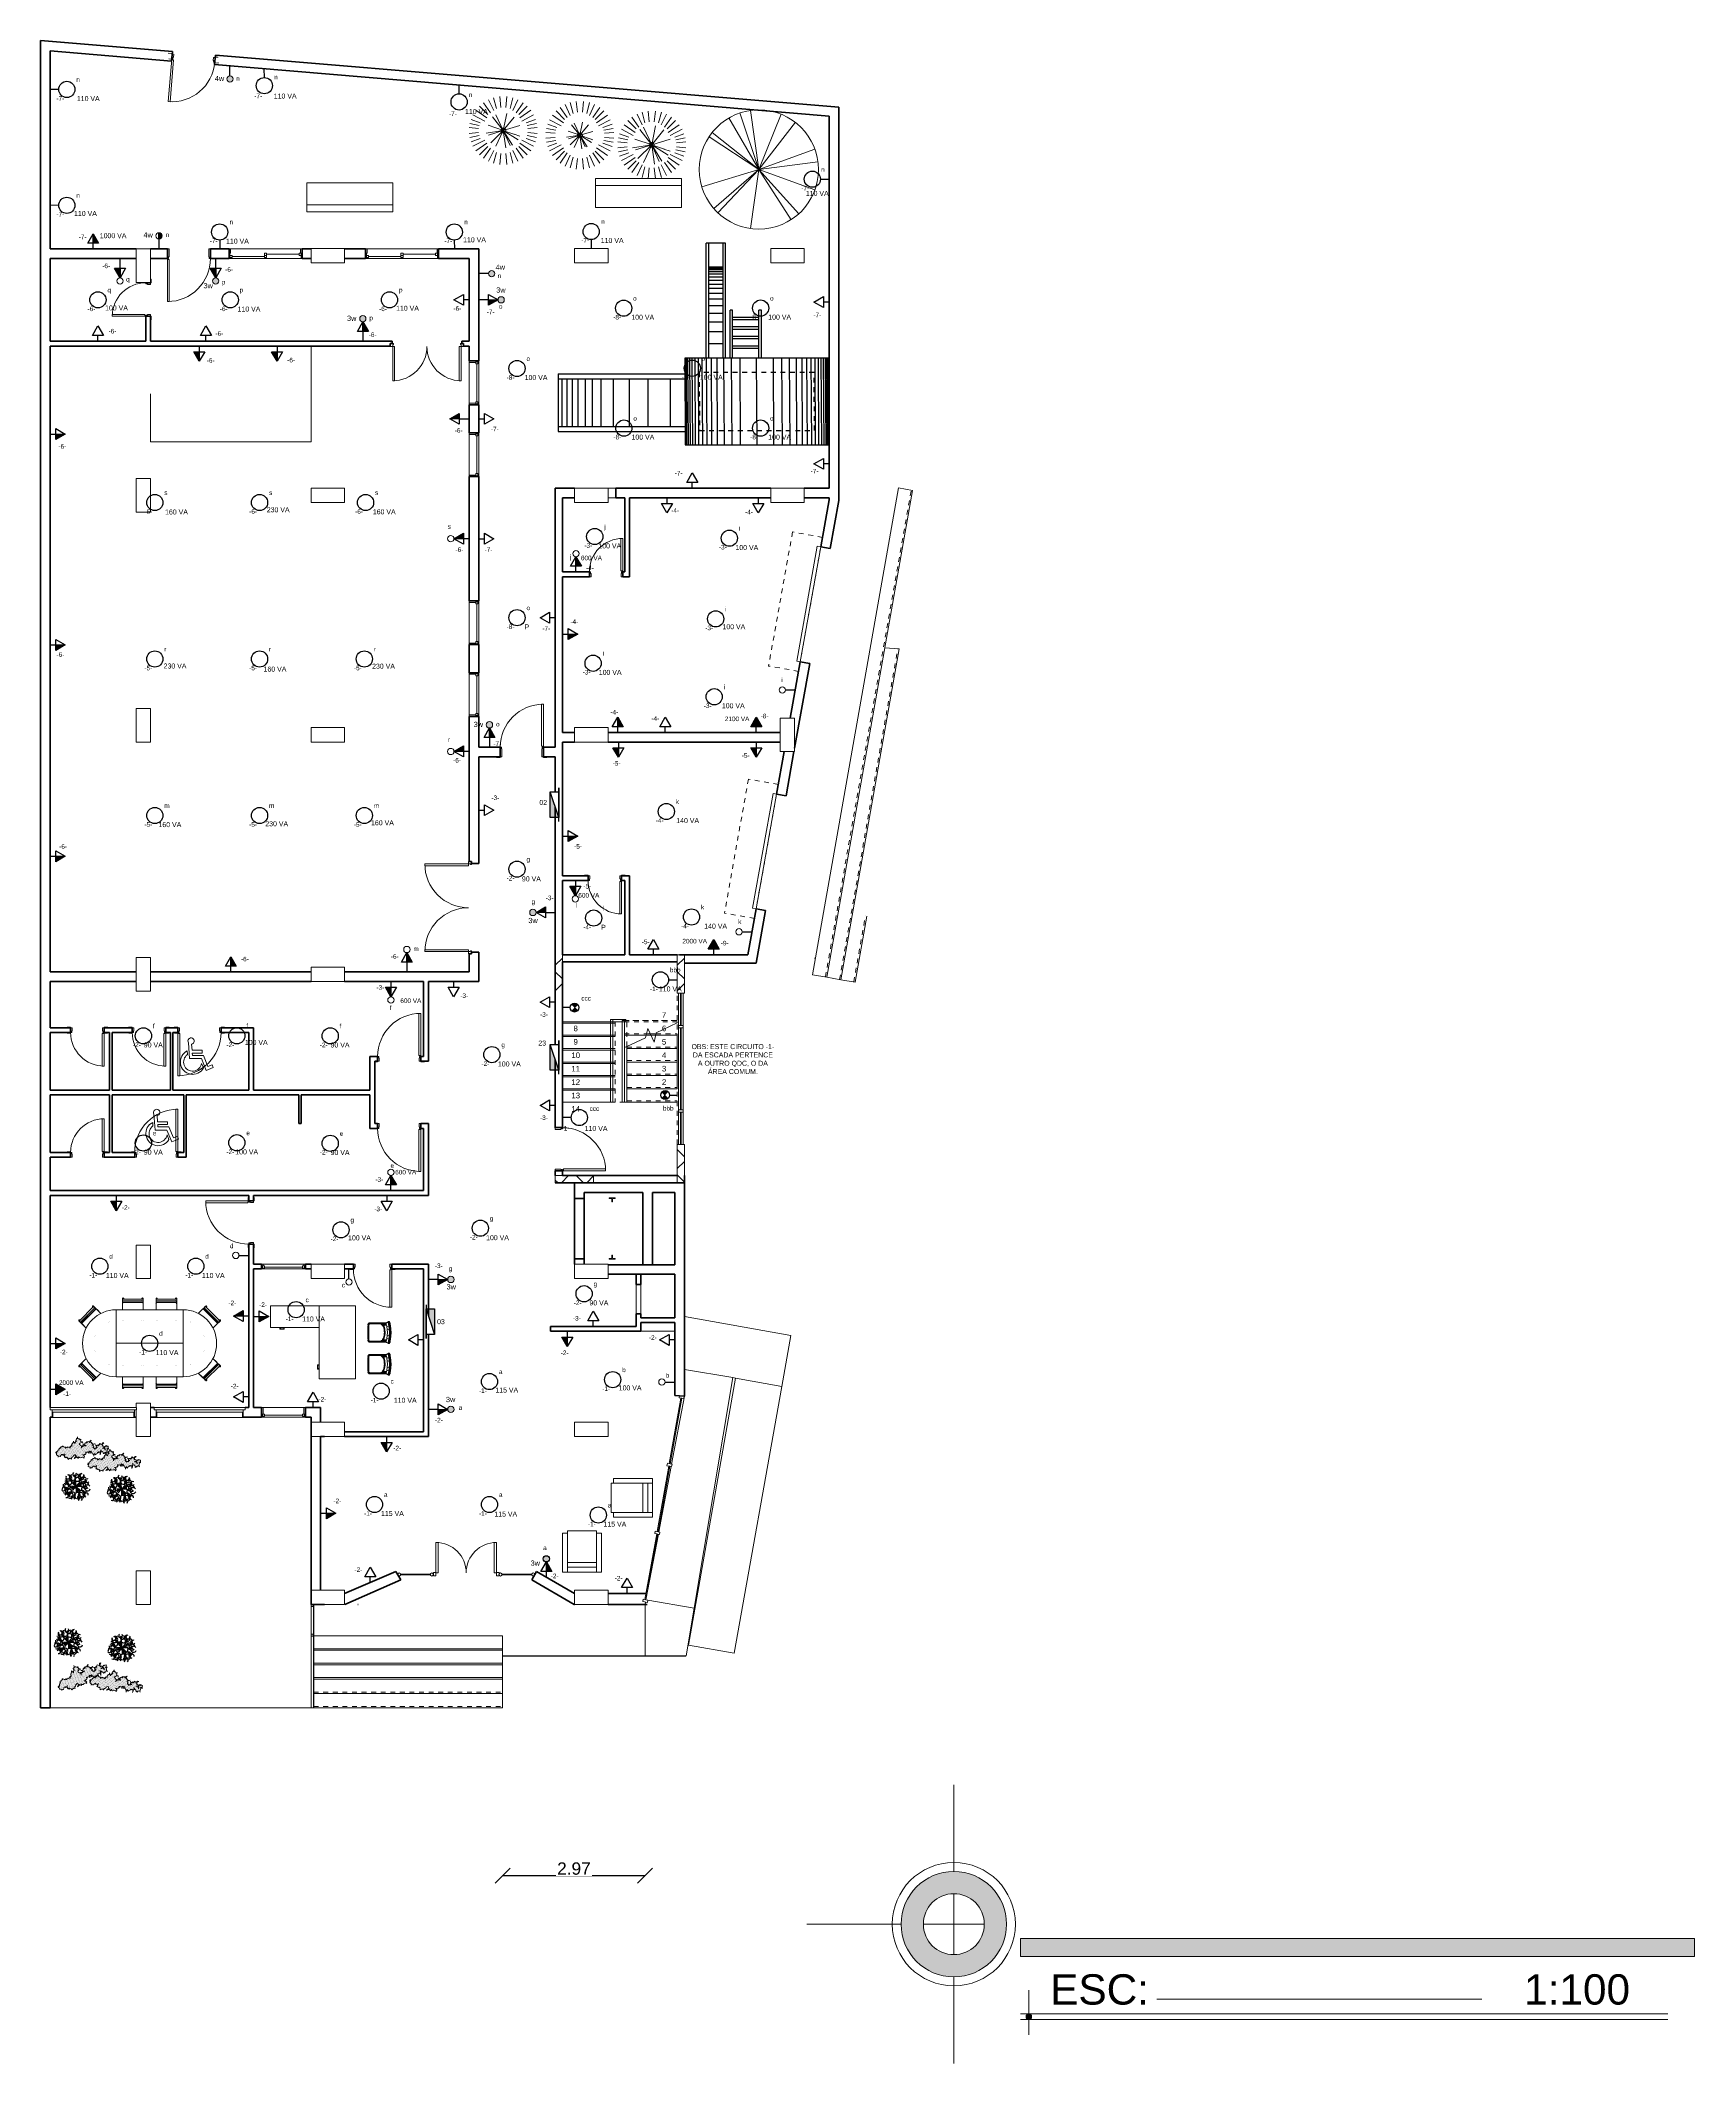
# Model space of a CAD drawing. Header units: metres. Extents: x -182 to 99, y 70 to 113.
# Drawn here: x -91.22 to -56.69, y 70.4 to 112.63 of the extents above; entities that cross this region are included whole.
import ezdxf

# ---------------------------------------------------------------- set-up
doc = ezdxf.new("R2010")
doc.units = ezdxf.units.M
doc.header["$LTSCALE"] = 0.01
for name, pattern in [('Basculante', [0.003969, 0.002381, -0.001587]), ('Centro', [0.03175, 0.00635, -0.004763, 0.015875, -0.004763]), ('HIDDEN2', [4.7625, 3.175, -1.5875]), ('Trazo pequeño', [0.003, 0.002, -0.001])]:
    doc.linetypes.add(name, pattern=pattern)
for name, color, linetype, lineweight in [('A-DETL', 5, 'Continuous', 9), ('A-DETL-GENF', 3, 'Basculante', 9), ('A-DOOR', 1, 'Continuous', 9), ('A-DOOR-FRAM', 1, 'Continuous', 13), ('A-EQPM', 6, 'Continuous', 9), ('A-FLOR-HRAL', 1, 'Continuous', 9), ('A-FLOR-IDEN', 2, 'Continuous', 9), ('A-FLOR-STRS', 1, 'Continuous', 9), ('A-GENM', 6, 'Continuous', 9), ('A-GLAZ', 6, 'Continuous', 9), ('A-GLAZ-CWMG', 3, 'Continuous', 9), ('A-GLAZ-FRAM', 6, 'Continuous', 13), ('A-GLAZ-GLAS', 6, 'Continuous', 13), ('A-GLAZ-SILL', 1, 'Continuous', 9), ('A-SECT-MBND', 5, 'Trazo pequeño', 9), ('A-WALL', 2, 'Continuous', 9), ('ARBOLES', 72, 'Continuous', 5), ('C-TOPO', 2, 'Continuous', 9), ('G-IMPT', 1, 'Continuous', 9), ('I-FURN', 6, 'Continuous', 9), ('I-FURN-PNLS', 2, 'Continuous', 9), ('JARDIN', 114, 'Continuous', 20), ('L-PLNT-BEDS', 3, 'Continuous', 9), ('L-SITE', 6, 'Continuous', 9), ('Layer2', 3, 'Continuous', 20), ('referencia', 161, 'Continuous', 15), ('S-COLS', 6, 'Continuous', 9), ('Sillas', 7, 'Continuous', 18), ('TEXTO', 120, 'Continuous', 50)]:
    doc.layers.add(name, color=color, linetype=linetype, lineweight=lineweight)
for name, color, linetype in [('Elétrica', 7, 'Continuous'), ('LEGENDA', 7, 'Continuous'), ('MUEBLES 0.05', 54, 'Continuous'), ('PARED 0.1', 4, 'Continuous'), ('Pared 0.3.', 31, 'Continuous'), ('penjaus', 32, 'Continuous'), ('PUERTAS 0.2', 3, 'Continuous'), ('vacio 5', 32, 'Continuous')]:
    doc.layers.add(name, color=color, linetype=linetype)
doc.layers.get('0').off()
doc.layers.get('A-EQPM').off()
doc.layers.get('I-FURN').off()
doc.layers.get('penjaus').off()
doc.styles.add('Arial', font='arial.ttf', dxfattribs={"height": 0.29506})
doc.styles.add('Arial_2', font='arial.ttf', dxfattribs={"height": 0.258177})
doc.dimstyles.new('Diagonal', dxfattribs={"dimscale": 0.3048, "dimtxt": 0.258177, "dimasz": 1.025262, "dimexe": 0.984252, "dimexo": 0.615157, "dimgap": 0.04101, "dimtad": 1, "dimrnd": 0.01, "dimzin": 0, "dimdsep": 46, "dimtxsty": 'Arial_2', "dimblk1": 'OBLIQUE', "dimblk2": 'OBLIQUE', "dimsah": 1, "dimcen": 0.09, "dimse1": 1, "dimse2": 1, "dimazin": 0, "dimtfac": 1, "dimtix": 1, "dimtmove": 0, "dimatfit": 3, "dimfxl": 1, "dimtvp": 1, "dimtfill": 1, "dimtolj": 1, "dimtzin": 0, "dimarcsym": 2})
pattern_1 = [(45, (-80.64683, 95.37932), (-0.265165, 0.265165), []), (135, (-80.64683, 95.37932), (-0.265165, -0.265165), [])]

# ---------------------------------------------------------------- blocks, each defined once
blk = doc.blocks.new('Tipo de barandal superior - Name-125413-Planta Baja')
at = {"layer": 'A-FLOR-HRAL', "linetype": 'Trazo pequeño'}
for p, q in [((1.374, -3.183), (1.374, -3.208)), ((1.399, -3.183), (1.374, -3.183)), ((1.374, -3.208), (1.374, -4.914)), ((1.644, -3.183), (1.399, -3.183)), ((1.424, -3.233), (1.424, -4.914)), ((1.644, -3.233), (1.424, -3.233)), ((1.644, -3.233), (1.644, -3.183)), ((1.374, -4.914), (1.424, -4.914))]:
    blk.add_line(p, q, dxfattribs=at)
blk = doc.blocks.new('Tipo de barandal superior - Name-V1-Planta Baja')
at = {"layer": 'A-FLOR-HRAL', "linetype": 'Trazo pequeño'}
for p, q in [((1.669, -3.208), (1.619, -3.208)), ((1.619, -3.77), (1.619, -3.208)), ((1.669, -3.747), (1.669, -3.208))]:
    blk.add_line(p, q, dxfattribs=at)
at = {"layer": 'A-FLOR-HRAL'}
for p, q in [((1.669, -3.747), (1.619, -3.77)), ((1.619, -4.914), (1.619, -3.77)), ((1.669, -4.914), (1.669, -3.747)), ((1.619, -4.914), (1.669, -4.914))]:
    blk.add_line(p, q, dxfattribs=at)
blk = doc.blocks.new('Table de réunion - 02 - 8 personnes-136515-Planta Baja')
at = {"layer": 'I-FURN-PNLS'}
for p, q in [((-0.406, 0.933), (-0.406, 0.903)), ((-0.406, 0.921), (-0.406, 0.883)), ((-0.406, 0.9), (-0.406, 0.905)), ((-0.406, 0.883), (-0.406, 0.863)), ((-0.406, 0.852), (-0.406, 0.7)), ((-0.381, 0.915), (-0.381, 0.933)), ((-0.381, 0.924), (0, 0.924)), ((0, 0.886), (-0.381, 0.886)), ((-0.381, 0.861), (0, 0.861)), ((0, 0.852), (-0.381, 0.852)), ((0.001, 0.933), (0.001, 0.915)), ((0.026, 0.903), (0.026, 0.933)), ((0.026, 0.883), (0.026, 0.921)), ((0.026, 0.906), (0.026, 0.9)), ((0.026, 0.863), (0.026, 0.883)), ((0.026, 0.7), (0.026, 0.852)), ((0.294, 0.933), (0.294, 0.903)), ((0.294, 0.921), (0.294, 0.883)), ((0.294, 0.9), (0.294, 0.905)), ((0.294, 0.883), (0.294, 0.863)), ((0.294, 0.852), (0.294, 0.7)), ((0.319, 0.915), (0.319, 0.933)), ((0.319, 0.924), (0.7, 0.924)), ((0.7, 0.886), (0.319, 0.886)), ((0.319, 0.861), (0.7, 0.861)), ((0.7, 0.852), (0.319, 0.852)), ((0.701, 0.933), (0.701, 0.915)), ((0.726, 0.903), (0.726, 0.933)), ((0.726, 0.883), (0.726, 0.921)), ((0.726, 0.906), (0.726, 0.9)), ((0.726, 0.863), (0.726, 0.883)), ((0.726, 0.7), (0.726, 0.852)), ((-1.317, 0.472), (-1.296, 0.45)), ((-1.309, 0.463), (-1.282, 0.437)), ((-1.287, 0.477), (-1.299, 0.489)), ((-1.294, 0.449), (-1.297, 0.452)), ((-1.292, 0.483), (-1.023, 0.752)), ((-1.282, 0.437), (-1.268, 0.423)), ((-0.996, 0.726), (-1.266, 0.456)), ((-1.248, 0.439), (-0.979, 0.708)), ((-0.973, 0.702), (-1.242, 0.433)), ((-1.029, 0.759), (-1.017, 0.747)), ((-0.99, 0.756), (-1.011, 0.777)), ((-0.977, 0.742), (-1.003, 0.769)), ((-0.992, 0.758), (-0.988, 0.754)), ((-0.963, 0.728), (-0.977, 0.742)), ((-0.857, 0.623), (-0.954, 0.72)), ((-0.857, 0.622), (-0.937, 0.702)), ((0.86, 0.7), (-0.54, 0.7)), ((-0.54, 0.7), (-0.54, 0)), ((-0.54, -0.7), (-0.54, 0.7)), ((-0.406, 0.827), (-0.406, 0.7)), ((0.026, 0.7), (0.026, 0.827)), ((0.294, 0.827), (0.294, 0.7)), ((0.726, 0.7), (0.726, 0.827)), ((0.86, 0), (0.86, 0.7)), ((0.86, 0.7), (0.86, -0.7)), ((1.274, 0.72), (1.177, 0.623)), ((1.257, 0.702), (1.177, 0.622)), ((1.297, 0.742), (1.283, 0.728)), ((1.562, 0.433), (1.293, 0.702)), ((1.323, 0.769), (1.297, 0.742)), ((1.299, 0.708), (1.568, 0.439)), ((1.308, 0.754), (1.312, 0.758)), ((1.331, 0.777), (1.31, 0.756)), ((1.586, 0.456), (1.316, 0.726)), ((1.337, 0.747), (1.349, 0.759)), ((1.343, 0.752), (1.612, 0.483)), ((1.588, 0.423), (1.602, 0.437)), ((1.602, 0.437), (1.629, 0.463)), ((1.619, 0.489), (1.607, 0.477)), ((1.617, 0.452), (1.614, 0.449)), ((1.616, 0.45), (1.637, 0.472)), ((-1.26, 0.414), (-1.163, 0.317)), ((-1.242, 0.397), (-1.162, 0.317)), ((0.86, 0), (-0.54, 0)), ((-0.54, 0), (-0.54, -0.7)), ((0.86, -0.7), (0.86, 0)), ((1.482, 0.317), (1.562, 0.397)), ((1.483, 0.317), (1.58, 0.414)), ((-1.163, -0.317), (-1.26, -0.414)), ((-1.162, -0.317), (-1.242, -0.397)), ((-0.54, 0), (0.86, 0)), ((1.562, -0.397), (1.482, -0.317)), ((1.58, -0.414), (1.483, -0.317)), ((-1.296, -0.45), (-1.317, -0.471)), ((-1.282, -0.437), (-1.309, -0.463)), ((-1.299, -0.489), (-1.287, -0.477)), ((-1.298, -0.452), (-1.294, -0.448)), ((-1.023, -0.752), (-1.292, -0.483)), ((-1.268, -0.423), (-1.282, -0.437)), ((-1.266, -0.456), (-0.996, -0.726)), ((-0.979, -0.708), (-1.248, -0.439)), ((-1.242, -0.433), (-0.973, -0.702)), ((-1.017, -0.747), (-1.029, -0.759)), ((-1.012, -0.777), (-0.99, -0.756)), ((-1.003, -0.769), (-0.977, -0.742)), ((-0.989, -0.754), (-0.992, -0.757)), ((-0.977, -0.742), (-0.963, -0.728)), ((-0.954, -0.72), (-0.857, -0.623)), ((-0.937, -0.702), (-0.857, -0.622)), ((-0.54, -0.7), (0.86, -0.7)), ((-0.406, -0.7), (-0.406, -0.827)), ((-0.406, -0.7), (-0.406, -0.852)), ((0.026, -0.827), (0.026, -0.7)), ((0.026, -0.852), (0.026, -0.7)), ((0.294, -0.7), (0.294, -0.827)), ((0.294, -0.7), (0.294, -0.852)), ((0.726, -0.827), (0.726, -0.7)), ((0.726, -0.852), (0.726, -0.7)), ((1.177, -0.622), (1.257, -0.702)), ((1.177, -0.623), (1.274, -0.72)), ((1.283, -0.728), (1.297, -0.742)), ((1.293, -0.702), (1.562, -0.433)), ((1.297, -0.742), (1.323, -0.769)), ((1.568, -0.439), (1.299, -0.708)), ((1.312, -0.757), (1.309, -0.754)), ((1.31, -0.756), (1.332, -0.777)), ((1.316, -0.726), (1.586, -0.456)), ((1.349, -0.759), (1.337, -0.747)), ((1.612, -0.483), (1.343, -0.752)), ((1.602, -0.437), (1.588, -0.423)), ((1.629, -0.463), (1.602, -0.437)), ((1.607, -0.477), (1.619, -0.489)), ((1.614, -0.448), (1.618, -0.452)), ((1.637, -0.471), (1.616, -0.45)), ((-0.406, -0.863), (-0.406, -0.883)), ((-0.406, -0.883), (-0.406, -0.921)), ((-0.406, -0.905), (-0.406, -0.9)), ((-0.406, -0.903), (-0.406, -0.933)), ((-0.381, -0.852), (0, -0.852)), ((0, -0.861), (-0.381, -0.861)), ((-0.381, -0.886), (0, -0.886)), ((-0.381, -0.933), (-0.381, -0.915)), ((0, -0.924), (-0.381, -0.924)), ((0.001, -0.915), (0.001, -0.933)), ((0.026, -0.883), (0.026, -0.863)), ((0.026, -0.921), (0.026, -0.883)), ((0.026, -0.9), (0.026, -0.906)), ((0.026, -0.933), (0.026, -0.903)), ((0.294, -0.863), (0.294, -0.883)), ((0.294, -0.883), (0.294, -0.921)), ((0.294, -0.905), (0.294, -0.9)), ((0.294, -0.903), (0.294, -0.933)), ((0.319, -0.852), (0.7, -0.852)), ((0.7, -0.861), (0.319, -0.861)), ((0.319, -0.886), (0.7, -0.886)), ((0.319, -0.933), (0.319, -0.915)), ((0.7, -0.924), (0.319, -0.924)), ((0.701, -0.915), (0.701, -0.933)), ((0.726, -0.883), (0.726, -0.863)), ((0.726, -0.921), (0.726, -0.883)), ((0.726, -0.9), (0.726, -0.906)), ((0.726, -0.933), (0.726, -0.903))]:
    blk.add_line(p, q, dxfattribs=at)
at = {"layer": 'I-FURN-PNLS', "flags": 128}
for points in [[(-0.406, 0.852), (-0.406, 0.854), (-0.406, 0.856), (-0.406, 0.858), (-0.406, 0.86), (-0.406, 0.862), (-0.406, 0.864), (-0.406, 0.866), (-0.406, 0.868), (-0.406, 0.87), (-0.406, 0.872), (-0.406, 0.874), (-0.406, 0.875), (-0.406, 0.877), (-0.406, 0.879), (-0.406, 0.881), (-0.406, 0.882), (-0.406, 0.884), (-0.406, 0.886), (-0.406, 0.887), (-0.406, 0.888), (-0.406, 0.89), (-0.406, 0.891), (-0.406, 0.892), (-0.406, 0.894), (-0.406, 0.895), (-0.406, 0.896), (-0.406, 0.897), (-0.406, 0.898), (-0.406, 0.899), (-0.406, 0.899), (-0.406, 0.9), (-0.406, 0.901), (-0.406, 0.901), (-0.406, 0.902), (-0.406, 0.902), (-0.406, 0.902), (-0.406, 0.903), (-0.406, 0.903), (-0.406, 0.903), (-0.406, 0.903)], [(-0.381, 0.861), (-0.381, 0.859), (-0.381, 0.857), (-0.381, 0.855), (-0.381, 0.853)], [(-0.381, 0.852), (-0.38, 0.854), (-0.38, 0.855), (-0.38, 0.857), (-0.38, 0.858), (-0.38, 0.86), (-0.379, 0.861)], [(0, 0.86), (0, 0.859), (0, 0.857), (0, 0.856), (0, 0.854), (0, 0.853), (0, 0.852)], [(0.001, 0.903), (0.001, 0.903), (0.001, 0.903)], [(0.001, 0.852), (0.001, 0.854), (0.001, 0.856), (0.001, 0.858), (0.001, 0.86), (0.001, 0.861)], [(0.026, 0.903), (0.026, 0.903), (0.026, 0.903), (0.026, 0.902), (0.026, 0.902), (0.026, 0.902), (0.026, 0.901), (0.026, 0.901), (0.026, 0.9), (0.026, 0.9), (0.026, 0.899), (0.026, 0.898), (0.026, 0.897), (0.026, 0.896), (0.026, 0.895), (0.026, 0.894), (0.026, 0.893), (0.026, 0.892), (0.026, 0.89), (0.026, 0.889), (0.026, 0.887), (0.026, 0.886), (0.026, 0.884), (0.026, 0.883), (0.026, 0.881), (0.026, 0.879), (0.026, 0.878), (0.026, 0.876), (0.026, 0.874), (0.026, 0.872), (0.026, 0.87), (0.026, 0.869), (0.026, 0.867), (0.026, 0.865), (0.026, 0.863), (0.026, 0.861), (0.026, 0.859), (0.026, 0.857), (0.026, 0.855), (0.026, 0.853), (0.026, 0.852)], [(0.294, 0.852), (0.294, 0.854), (0.294, 0.856), (0.294, 0.858), (0.294, 0.86), (0.294, 0.862), (0.294, 0.864), (0.294, 0.866), (0.294, 0.868), (0.294, 0.87), (0.294, 0.872), (0.294, 0.874), (0.294, 0.875), (0.294, 0.877), (0.294, 0.879), (0.294, 0.881), (0.294, 0.882), (0.294, 0.884), (0.294, 0.886), (0.294, 0.887), (0.294, 0.888), (0.294, 0.89), (0.294, 0.891), (0.294, 0.892), (0.294, 0.894), (0.294, 0.895), (0.294, 0.896), (0.294, 0.897), (0.294, 0.898), (0.294, 0.899), (0.294, 0.899), (0.294, 0.9), (0.294, 0.901), (0.294, 0.901), (0.294, 0.902), (0.294, 0.902), (0.294, 0.902), (0.294, 0.903), (0.294, 0.903), (0.294, 0.903), (0.294, 0.903)], [(0.319, 0.861), (0.319, 0.859), (0.319, 0.857), (0.319, 0.855), (0.319, 0.853)], [(0.319, 0.852), (0.32, 0.854), (0.32, 0.855), (0.32, 0.857), (0.32, 0.858), (0.32, 0.86), (0.321, 0.861)], [(0.7, 0.86), (0.7, 0.859), (0.7, 0.857), (0.7, 0.856), (0.7, 0.854), (0.7, 0.853), (0.7, 0.852)], [(0.701, 0.903), (0.701, 0.903), (0.701, 0.903)], [(0.701, 0.852), (0.701, 0.854), (0.701, 0.856), (0.701, 0.858), (0.701, 0.86), (0.701, 0.861)], [(0.726, 0.903), (0.726, 0.903), (0.726, 0.903), (0.726, 0.902), (0.726, 0.902), (0.726, 0.902), (0.726, 0.901), (0.726, 0.901), (0.726, 0.9), (0.726, 0.9), (0.726, 0.899), (0.726, 0.898), (0.726, 0.897), (0.726, 0.896), (0.726, 0.895), (0.726, 0.894), (0.726, 0.893), (0.726, 0.892), (0.726, 0.89), (0.726, 0.889), (0.726, 0.887), (0.726, 0.886), (0.726, 0.884), (0.726, 0.883), (0.726, 0.881), (0.726, 0.879), (0.726, 0.878), (0.726, 0.876), (0.726, 0.874), (0.726, 0.872), (0.726, 0.87), (0.726, 0.869), (0.726, 0.867), (0.726, 0.865), (0.726, 0.863), (0.726, 0.861), (0.726, 0.859), (0.726, 0.857), (0.726, 0.855), (0.726, 0.853), (0.726, 0.852)], [(-1.26, 0.414), (-1.261, 0.416), (-1.263, 0.417), (-1.264, 0.419), (-1.266, 0.42), (-1.267, 0.421), (-1.269, 0.423), (-1.27, 0.424), (-1.271, 0.426), (-1.273, 0.427), (-1.274, 0.428), (-1.275, 0.43), (-1.277, 0.431), (-1.278, 0.432), (-1.279, 0.433), (-1.28, 0.435), (-1.281, 0.436), (-1.283, 0.437), (-1.284, 0.438), (-1.285, 0.439), (-1.286, 0.44), (-1.287, 0.441), (-1.288, 0.442), (-1.289, 0.443), (-1.289, 0.444), (-1.29, 0.444), (-1.291, 0.445), (-1.292, 0.446), (-1.292, 0.447), (-1.293, 0.447), (-1.293, 0.448), (-1.294, 0.448), (-1.294, 0.449), (-1.295, 0.449), (-1.295, 0.449), (-1.295, 0.45), (-1.296, 0.45), (-1.296, 0.45), (-1.296, 0.45), (-1.296, 0.45), (-1.296, 0.45)], [(-1.242, 0.433), (-1.243, 0.434), (-1.244, 0.435), (-1.245, 0.436), (-1.246, 0.437), (-1.247, 0.439), (-1.248, 0.44)], [(-1.248, 0.438), (-1.247, 0.437), (-1.245, 0.435), (-1.244, 0.434), (-1.242, 0.433)], [(-1.008, 0.738), (-1.008, 0.738), (-1.008, 0.738)], [(-0.99, 0.756), (-0.99, 0.756), (-0.99, 0.756), (-0.99, 0.756), (-0.99, 0.756), (-0.989, 0.755), (-0.989, 0.755), (-0.989, 0.755), (-0.988, 0.754), (-0.988, 0.754), (-0.987, 0.753), (-0.987, 0.753), (-0.986, 0.752), (-0.985, 0.751), (-0.984, 0.751), (-0.984, 0.75), (-0.983, 0.749), (-0.982, 0.748), (-0.981, 0.747), (-0.98, 0.746), (-0.979, 0.745), (-0.978, 0.744), (-0.977, 0.743), (-0.976, 0.742), (-0.975, 0.741), (-0.973, 0.74), (-0.972, 0.738), (-0.971, 0.737), (-0.97, 0.736), (-0.968, 0.734), (-0.967, 0.733), (-0.966, 0.732), (-0.964, 0.73), (-0.963, 0.729), (-0.962, 0.728), (-0.96, 0.726), (-0.959, 0.725), (-0.957, 0.723), (-0.956, 0.722), (-0.954, 0.721), (-0.954, 0.72)], [(-0.979, 0.707), (-0.978, 0.706), (-0.976, 0.705), (-0.975, 0.704), (-0.974, 0.703), (-0.973, 0.702), (-0.973, 0.702)], [(-0.972, 0.702), (-0.973, 0.704), (-0.975, 0.705), (-0.976, 0.706), (-0.978, 0.708)], [(-0.703, 0.433), (-0.703, 0.433), (-0.703, 0.433)], [(-0.685, 0.451), (-0.685, 0.451), (-0.685, 0.451)], [(-0.406, 0.471), (-0.406, 0.471), (-0.406, 0.471)], [(-0.381, 0.471), (-0.381, 0.471), (-0.381, 0.471)], [(0.001, 0.471), (0.001, 0.471), (0.001, 0.471)], [(0.026, 0.471), (0.026, 0.471), (0.026, 0.471)], [(0.294, 0.471), (0.294, 0.471), (0.294, 0.471)], [(0.319, 0.471), (0.319, 0.471), (0.319, 0.471)], [(0.701, 0.471), (0.701, 0.471), (0.701, 0.471)], [(0.726, 0.471), (0.726, 0.471), (0.726, 0.471)], [(1.005, 0.451), (1.005, 0.451), (1.005, 0.451)], [(1.023, 0.433), (1.023, 0.433), (1.023, 0.433)], [(1.274, 0.72), (1.276, 0.722), (1.277, 0.723), (1.278, 0.724), (1.28, 0.726), (1.281, 0.727), (1.283, 0.729), (1.284, 0.73), (1.285, 0.731), (1.287, 0.733), (1.288, 0.734), (1.289, 0.735), (1.291, 0.737), (1.292, 0.738), (1.293, 0.739), (1.294, 0.74), (1.296, 0.742), (1.297, 0.743), (1.298, 0.744), (1.299, 0.745), (1.3, 0.746), (1.301, 0.747), (1.302, 0.748), (1.303, 0.749), (1.303, 0.75), (1.304, 0.75), (1.305, 0.751), (1.306, 0.752), (1.306, 0.752), (1.307, 0.753), (1.308, 0.754), (1.308, 0.754), (1.308, 0.755), (1.309, 0.755), (1.309, 0.755), (1.309, 0.756), (1.31, 0.756), (1.31, 0.756), (1.31, 0.756), (1.31, 0.756), (1.31, 0.756)], [(1.298, 0.708), (1.297, 0.707), (1.295, 0.705), (1.294, 0.704), (1.292, 0.703)], [(1.293, 0.702), (1.294, 0.703), (1.295, 0.704), (1.296, 0.705), (1.297, 0.706), (1.299, 0.707)], [(1.567, 0.439), (1.566, 0.438), (1.565, 0.436), (1.564, 0.435), (1.563, 0.434), (1.562, 0.433), (1.562, 0.433)], [(1.562, 0.432), (1.563, 0.434), (1.565, 0.435), (1.566, 0.437), (1.568, 0.438)], [(1.616, 0.45), (1.616, 0.45), (1.616, 0.45), (1.616, 0.45), (1.615, 0.45), (1.615, 0.449), (1.615, 0.449), (1.614, 0.449), (1.614, 0.448), (1.614, 0.448), (1.613, 0.447), (1.612, 0.447), (1.612, 0.446), (1.611, 0.445), (1.61, 0.445), (1.61, 0.444), (1.609, 0.443), (1.608, 0.442), (1.607, 0.441), (1.606, 0.44), (1.605, 0.439), (1.604, 0.438), (1.603, 0.437), (1.602, 0.436), (1.601, 0.435), (1.599, 0.434), (1.598, 0.432), (1.597, 0.431), (1.596, 0.43), (1.594, 0.429), (1.593, 0.427), (1.592, 0.426), (1.59, 0.425), (1.589, 0.423), (1.587, 0.422), (1.586, 0.42), (1.585, 0.419), (1.583, 0.418), (1.582, 0.416), (1.58, 0.415), (1.58, 0.414)], [(1.598, 0.468), (1.598, 0.468), (1.598, 0.468)], [(-0.991, 0.145), (-0.991, 0.145), (-0.991, 0.145)], [(-0.973, 0.163), (-0.973, 0.163), (-0.973, 0.163)], [(1.293, 0.163), (1.293, 0.163), (1.293, 0.163)], [(1.311, 0.145), (1.311, 0.145), (1.311, 0.145)], [(-1.296, -0.45), (-1.296, -0.45), (-1.296, -0.45), (-1.296, -0.45), (-1.296, -0.45), (-1.295, -0.449), (-1.295, -0.449), (-1.295, -0.449), (-1.294, -0.448), (-1.294, -0.448), (-1.293, -0.447), (-1.293, -0.447), (-1.292, -0.446), (-1.291, -0.445), (-1.291, -0.444), (-1.29, -0.444), (-1.289, -0.443), (-1.288, -0.442), (-1.287, -0.441), (-1.286, -0.44), (-1.285, -0.439), (-1.284, -0.438), (-1.283, -0.437), (-1.282, -0.436), (-1.281, -0.435), (-1.28, -0.433), (-1.278, -0.432), (-1.277, -0.431), (-1.276, -0.43), (-1.274, -0.428), (-1.273, -0.427), (-1.272, -0.426), (-1.27, -0.424), (-1.269, -0.423), (-1.268, -0.422), (-1.266, -0.42), (-1.265, -0.419), (-1.263, -0.417), (-1.262, -0.416), (-1.261, -0.414), (-1.26, -0.414)], [(-0.991, -0.145), (-0.991, -0.145), (-0.991, -0.145)], [(-0.973, -0.163), (-0.973, -0.163), (-0.973, -0.163)], [(1.293, -0.163), (1.293, -0.163), (1.293, -0.163)], [(1.311, -0.145), (1.311, -0.145), (1.311, -0.145)], [(1.58, -0.414), (1.582, -0.416), (1.583, -0.417), (1.584, -0.418), (1.586, -0.42), (1.587, -0.421), (1.589, -0.423), (1.59, -0.424), (1.591, -0.425), (1.593, -0.427), (1.594, -0.428), (1.595, -0.429), (1.597, -0.431), (1.598, -0.432), (1.599, -0.433), (1.6, -0.434), (1.602, -0.436), (1.603, -0.437), (1.604, -0.438), (1.605, -0.439), (1.606, -0.44), (1.607, -0.441), (1.608, -0.442), (1.609, -0.443), (1.61, -0.443), (1.61, -0.444), (1.611, -0.445), (1.612, -0.446), (1.612, -0.446), (1.613, -0.447), (1.614, -0.448), (1.614, -0.448), (1.615, -0.448), (1.615, -0.449), (1.615, -0.449), (1.616, -0.449), (1.616, -0.45), (1.616, -0.45), (1.616, -0.45), (1.616, -0.45), (1.616, -0.45)], [(-1.278, -0.468), (-1.278, -0.468), (-1.278, -0.468)], [(-1.242, -0.432), (-1.244, -0.433), (-1.245, -0.435), (-1.246, -0.436), (-1.248, -0.438)], [(-1.247, -0.439), (-1.246, -0.438), (-1.245, -0.436), (-1.244, -0.435), (-1.243, -0.434), (-1.242, -0.433), (-1.242, -0.433)], [(-0.954, -0.72), (-0.956, -0.721), (-0.957, -0.723), (-0.959, -0.724), (-0.96, -0.726), (-0.961, -0.727), (-0.963, -0.729), (-0.964, -0.73), (-0.966, -0.731), (-0.967, -0.733), (-0.968, -0.734), (-0.97, -0.735), (-0.971, -0.737), (-0.972, -0.738), (-0.973, -0.739), (-0.975, -0.74), (-0.976, -0.741), (-0.977, -0.743), (-0.978, -0.744), (-0.979, -0.745), (-0.98, -0.746), (-0.981, -0.747), (-0.982, -0.748), (-0.983, -0.749), (-0.984, -0.749), (-0.984, -0.75), (-0.985, -0.751), (-0.986, -0.752), (-0.987, -0.752), (-0.987, -0.753), (-0.988, -0.753), (-0.988, -0.754), (-0.989, -0.754), (-0.989, -0.755), (-0.989, -0.755), (-0.99, -0.755), (-0.99, -0.756), (-0.99, -0.756), (-0.99, -0.756), (-0.99, -0.756), (-0.99, -0.756)], [(-0.973, -0.702), (-0.974, -0.703), (-0.975, -0.704), (-0.976, -0.705), (-0.977, -0.706), (-0.979, -0.707), (-0.98, -0.708)], [(-0.978, -0.708), (-0.977, -0.707), (-0.975, -0.705), (-0.974, -0.704), (-0.973, -0.702)], [(-0.703, -0.433), (-0.703, -0.433), (-0.703, -0.433)], [(-0.685, -0.451), (-0.685, -0.451), (-0.685, -0.451)], [(-0.406, -0.471), (-0.406, -0.471), (-0.406, -0.471)], [(-0.381, -0.471), (-0.381, -0.471), (-0.381, -0.471)], [(0.001, -0.471), (0.001, -0.471), (0.001, -0.471)], [(0.026, -0.471), (0.026, -0.471), (0.026, -0.471)], [(0.294, -0.471), (0.294, -0.471), (0.294, -0.471)], [(0.319, -0.471), (0.319, -0.471), (0.319, -0.471)], [(0.701, -0.471), (0.701, -0.471), (0.701, -0.471)], [(0.726, -0.471), (0.726, -0.471), (0.726, -0.471)], [(1.005, -0.451), (1.005, -0.451), (1.005, -0.451)], [(1.023, -0.433), (1.023, -0.433), (1.023, -0.433)], [(1.31, -0.756), (1.31, -0.756), (1.31, -0.756), (1.31, -0.756), (1.31, -0.755), (1.309, -0.755), (1.309, -0.755), (1.309, -0.754), (1.308, -0.754), (1.308, -0.754), (1.307, -0.753), (1.307, -0.752), (1.306, -0.752), (1.305, -0.751), (1.305, -0.75), (1.304, -0.75), (1.303, -0.749), (1.302, -0.748), (1.301, -0.747), (1.3, -0.746), (1.299, -0.745), (1.298, -0.744), (1.297, -0.743), (1.296, -0.742), (1.295, -0.741), (1.294, -0.739), (1.292, -0.738), (1.291, -0.737), (1.29, -0.736), (1.289, -0.734), (1.287, -0.733), (1.286, -0.732), (1.285, -0.73), (1.283, -0.729), (1.282, -0.727), (1.28, -0.726), (1.279, -0.725), (1.278, -0.723), (1.276, -0.722), (1.275, -0.72), (1.274, -0.72)], [(1.292, -0.702), (1.294, -0.703), (1.295, -0.705), (1.297, -0.706), (1.298, -0.708)], [(1.299, -0.707), (1.298, -0.706), (1.296, -0.705), (1.295, -0.704), (1.294, -0.703), (1.293, -0.702), (1.293, -0.702)], [(1.328, -0.738), (1.328, -0.738), (1.328, -0.738)], [(1.562, -0.433), (1.563, -0.434), (1.564, -0.435), (1.565, -0.436), (1.566, -0.437), (1.567, -0.439)], [(1.568, -0.438), (1.567, -0.437), (1.565, -0.435), (1.564, -0.434), (1.563, -0.432)], [(-0.406, -0.903), (-0.406, -0.903), (-0.406, -0.903), (-0.406, -0.902), (-0.406, -0.902), (-0.406, -0.902), (-0.406, -0.901), (-0.406, -0.901), (-0.406, -0.9), (-0.406, -0.9), (-0.406, -0.899), (-0.406, -0.898), (-0.406, -0.897), (-0.406, -0.896), (-0.406, -0.895), (-0.406, -0.894), (-0.406, -0.893), (-0.406, -0.892), (-0.406, -0.89), (-0.406, -0.889), (-0.406, -0.887), (-0.406, -0.886), (-0.406, -0.884), (-0.406, -0.883), (-0.406, -0.881), (-0.406, -0.879), (-0.406, -0.878), (-0.406, -0.876), (-0.406, -0.874), (-0.406, -0.872), (-0.406, -0.87), (-0.406, -0.869), (-0.406, -0.867), (-0.406, -0.865), (-0.406, -0.863), (-0.406, -0.861), (-0.406, -0.859), (-0.406, -0.857), (-0.406, -0.855), (-0.406, -0.853), (-0.406, -0.852)], [(-0.381, -0.852), (-0.381, -0.854), (-0.381, -0.856), (-0.381, -0.858), (-0.381, -0.86), (-0.381, -0.862)], [(-0.38, -0.86), (-0.38, -0.859), (-0.38, -0.857), (-0.38, -0.856), (-0.38, -0.854), (-0.381, -0.853), (-0.381, -0.852)], [(-0.381, -0.903), (-0.381, -0.903), (-0.381, -0.903)], [(0, -0.852), (0, -0.854), (0, -0.855), (0, -0.857), (0, -0.858), (0, -0.86), (-0.001, -0.861)], [(0.001, -0.861), (0.001, -0.859), (0.001, -0.857), (0.001, -0.855), (0.001, -0.853)], [(0.026, -0.852), (0.026, -0.854), (0.026, -0.856), (0.026, -0.858), (0.026, -0.86), (0.026, -0.862), (0.026, -0.864), (0.026, -0.866), (0.026, -0.868), (0.026, -0.87), (0.026, -0.872), (0.026, -0.874), (0.026, -0.875), (0.026, -0.877), (0.026, -0.879), (0.026, -0.881), (0.026, -0.882), (0.026, -0.884), (0.026, -0.886), (0.026, -0.887), (0.026, -0.888), (0.026, -0.89), (0.026, -0.891), (0.026, -0.892), (0.026, -0.894), (0.026, -0.895), (0.026, -0.896), (0.026, -0.897), (0.026, -0.898), (0.026, -0.899), (0.026, -0.899), (0.026, -0.9), (0.026, -0.901), (0.026, -0.901), (0.026, -0.902), (0.026, -0.902), (0.026, -0.902), (0.026, -0.903), (0.026, -0.903), (0.026, -0.903), (0.026, -0.903)], [(0.294, -0.903), (0.294, -0.903), (0.294, -0.903), (0.294, -0.902), (0.294, -0.902), (0.294, -0.902), (0.294, -0.901), (0.294, -0.901), (0.294, -0.9), (0.294, -0.9), (0.294, -0.899), (0.294, -0.898), (0.294, -0.897), (0.294, -0.896), (0.294, -0.895), (0.294, -0.894), (0.294, -0.893), (0.294, -0.892), (0.294, -0.89), (0.294, -0.889), (0.294, -0.887), (0.294, -0.886), (0.294, -0.884), (0.294, -0.883), (0.294, -0.881), (0.294, -0.879), (0.294, -0.878), (0.294, -0.876), (0.294, -0.874), (0.294, -0.872), (0.294, -0.87), (0.294, -0.869), (0.294, -0.867), (0.294, -0.865), (0.294, -0.863), (0.294, -0.861), (0.294, -0.859), (0.294, -0.857), (0.294, -0.855), (0.294, -0.853), (0.294, -0.852)], [(0.319, -0.852), (0.319, -0.854), (0.319, -0.856), (0.319, -0.858), (0.319, -0.86), (0.319, -0.862)], [(0.32, -0.86), (0.32, -0.859), (0.32, -0.857), (0.32, -0.856), (0.32, -0.854), (0.319, -0.853), (0.319, -0.852)], [(0.319, -0.903), (0.319, -0.903), (0.319, -0.903)], [(0.7, -0.852), (0.7, -0.854), (0.7, -0.855), (0.7, -0.857), (0.7, -0.858), (0.7, -0.86), (0.699, -0.861)], [(0.701, -0.861), (0.701, -0.859), (0.701, -0.857), (0.701, -0.855), (0.701, -0.853)], [(0.726, -0.852), (0.726, -0.854), (0.726, -0.856), (0.726, -0.858), (0.726, -0.86), (0.726, -0.862), (0.726, -0.864), (0.726, -0.866), (0.726, -0.868), (0.726, -0.87), (0.726, -0.872), (0.726, -0.874), (0.726, -0.875), (0.726, -0.877), (0.726, -0.879), (0.726, -0.881), (0.726, -0.882), (0.726, -0.884), (0.726, -0.886), (0.726, -0.887), (0.726, -0.888), (0.726, -0.89), (0.726, -0.891), (0.726, -0.892), (0.726, -0.894), (0.726, -0.895), (0.726, -0.896), (0.726, -0.897), (0.726, -0.898), (0.726, -0.899), (0.726, -0.899), (0.726, -0.9), (0.726, -0.901), (0.726, -0.901), (0.726, -0.902), (0.726, -0.902), (0.726, -0.902), (0.726, -0.903), (0.726, -0.903), (0.726, -0.903), (0.726, -0.903)]]:
    blk.add_lwpolyline(points, dxfattribs=at)
at = {"layer": 'I-FURN-PNLS'}
for centre, radius, start, end in [((-0.381, 0.827), 0.0254, 90, 180), ((0, 0.827), 0.0254, 0, 90), ((0.319, 0.827), 0.0254, 90, 180), ((0.7, 0.827), 0.0254, 0, 90), ((-1.224, 0.415), 0.0254, 135, 225), ((-0.54, 0), 0.7, 90, 270), ((-0.955, 0.684), 0.0254, 45, 135), ((0.86, 0), 0.7, 270, 90), ((1.275, 0.684), 0.0254, 45, 135), ((1.544, 0.415), 0.0254, 315, 45), ((-1.224, -0.415), 0.0254, 135, 225), ((1.544, -0.415), 0.0254, 315, 45), ((-0.955, -0.684), 0.0254, 225, 315), ((-0.381, -0.827), 0.0254, 180, 270), ((0, -0.827), 0.0254, 270, 360), ((0.319, -0.827), 0.0254, 180, 270), ((0.7, -0.827), 0.0254, 270, 360), ((1.275, -0.684), 0.0254, 225, 315)]:
    blk.add_arc(centre, radius, start, end, dxfattribs=at)
for centre, major_axis, ratio, start_param, end_param in [((-0.393, 0.933), (0.0127, 0), 0.996195, 1.570796, 4.712389), ((-0.381, 0.921), (-0.0254, 0), 0.087156, 5.759587, 6.283185), ((-0.381, 0.883), (0.0254, 0), 0.087156, 1.570796, 3.141593), ((-0.381, 0.863), (-0.0254, 0), 0.087156, 0, 1.570796), ((-0.393, 0.933), (-0.0127, 0), 0.996195, 1.570796, 4.712389), ((-0.381, 0.921), (0.0254, 0), 0.087156, 1.570796, 1.782693), ((0, 0.921), (-0.0254, 0), 0.087156, 4.496222, 4.712389), ((0, 0.883), (-0.0254, 0), 0.087156, 3.141593, 4.712389), ((0, 0.863), (-0.0254, 0), 0.087156, 1.570796, 3.141593), ((0.014, 0.933), (0.0127, 0), 0.996195, 1.570796, 4.712389), ((0.014, 0.933), (0.0127, 0), 0.996195, 4.712389, 7.853982), ((0, 0.921), (0.0254, 0), 0.087156, 0, 0.523599), ((0.307, 0.933), (0.0127, 0), 0.996195, 1.570796, 4.712389), ((0.319, 0.921), (-0.0254, 0), 0.087156, 5.759587, 6.283185), ((0.319, 0.883), (0.0254, 0), 0.087156, 1.570796, 3.141593), ((0.319, 0.863), (-0.0254, 0), 0.087156, 0, 1.570796), ((0.307, 0.933), (-0.0127, 0), 0.996195, 1.570796, 4.712389), ((0.319, 0.921), (0.0254, 0), 0.087156, 1.570796, 1.782693), ((0.7, 0.921), (0.0254, 0), 0.087156, 1.35463, 1.570796), ((0.7, 0.883), (-0.0254, 0), 0.087156, 3.141593, 4.712389), ((0.7, 0.863), (-0.0254, 0), 0.087156, 1.570796, 3.141593), ((0.714, 0.933), (0.0127, 0), 0.996195, 1.570796, 4.712389), ((0.714, 0.933), (-0.0127, 0), 0.996195, 1.570796, 4.712389), ((0.7, 0.921), (0.0254, 0), 0.087156, 0, 0.60416), ((-1.308, 0.48), (0.00898, 0.00898), 0.996195, 1.570796, 4.712389), ((-1.308, 0.48), (0.00898, 0.00898), 0.996195, 4.712389, 7.853982), ((-1.291, 0.481), (0.018, 0.018), 0.087156, 2.617994, 3.141593), ((-1.291, 0.481), (0.018, 0.018), 0.087156, 1.570796, 1.776464), ((-1.264, 0.455), (0.018, 0.018), 0.087156, 1.570796, 3.141593), ((-1.25, 0.441), (0.018, 0.018), 0.087156, 3.141593, 4.712389), ((-1.02, 0.768), (0.00898, 0.00898), 0.996195, 1.570796, 4.712389), ((-1.02, 0.768), (0.00898, 0.00898), 0.996195, 4.712389, 7.853982), ((-1.021, 0.751), (0.018, 0.018), 0.087156, 1.35463, 1.570796), ((-1.021, 0.751), (0.018, 0.018), 0.087156, 0, 0.523599), ((-0.995, 0.724), (0.018, 0.018), 0.087156, 0, 1.570796), ((-0.981, 0.71), (0.018, 0.018), 0.087156, 4.712389, 6.283185), ((1.301, 0.71), (-0.018, 0.018), 0.087156, 0, 1.570796), ((1.315, 0.724), (-0.018, 0.018), 0.087156, 4.712389, 6.283185), ((1.341, 0.751), (-0.018, 0.018), 0.087156, 5.759587, 6.283185), ((1.34, 0.768), (-0.00898, 0.00898), 0.996195, 4.712389, 7.853982), ((1.34, 0.768), (-0.00898, 0.00898), 0.996195, 1.570796, 4.712389), ((1.341, 0.751), (-0.018, 0.018), 0.087156, 4.712389, 4.928556), ((1.57, 0.441), (-0.018, 0.018), 0.087156, 1.570796, 3.141593), ((1.584, 0.455), (-0.018, 0.018), 0.087156, 3.141593, 4.712389), ((1.611, 0.481), (-0.018, 0.018), 0.087156, 4.506721, 4.712389), ((1.628, 0.48), (-0.00898, 0.00898), 0.996195, 4.712389, 7.853982), ((1.628, 0.48), (-0.00898, 0.00898), 0.996195, 1.570796, 4.712389), ((1.611, 0.481), (-0.018, 0.018), 0.087156, 3.141593, 3.665191), ((-1.25, -0.441), (-0.018, 0.018), 0.087156, 4.712389, 6.283185), ((1.57, -0.441), (0.018, 0.018), 0.087156, 0, 1.570796), ((-1.308, -0.48), (-0.00898, 0.00898), 0.996195, 4.712389, 7.853982), ((-1.308, -0.48), (-0.00898, 0.00898), 0.996195, 1.570796, 4.712389), ((-1.291, -0.481), (-0.018, 0.018), 0.087156, 0, 0.523599), ((-1.291, -0.481), (-0.018, 0.018), 0.087156, 1.35463, 1.570796), ((-1.264, -0.455), (-0.018, 0.018), 0.087156, 0, 1.570796), ((-1.02, -0.768), (-0.00898, 0.00898), 0.996195, 4.712389, 7.853982), ((-1.02, -0.768), (-0.00898, 0.00898), 0.996195, 1.570796, 4.712389), ((-1.021, -0.751), (-0.018, 0.018), 0.087156, 1.570796, 1.776464), ((-1.021, -0.751), (-0.018, 0.018), 0.087156, 2.617994, 3.141593), ((-0.995, -0.724), (-0.018, 0.018), 0.087156, 1.570796, 3.141593), ((-0.981, -0.71), (-0.018, 0.018), 0.087156, 3.141593, 4.712389), ((1.301, -0.71), (0.018, 0.018), 0.087156, 1.570796, 3.141593), ((1.315, -0.724), (0.018, 0.018), 0.087156, 3.141593, 4.712389), ((1.341, -0.751), (0.018, 0.018), 0.087156, 3.141593, 3.665191), ((1.34, -0.768), (0.00898, 0.00898), 0.996195, 1.570796, 4.712389), ((1.34, -0.768), (0.00898, 0.00898), 0.996195, 4.712389, 7.853982), ((1.341, -0.751), (0.018, 0.018), 0.087156, 4.506721, 4.712389), ((1.584, -0.455), (0.018, 0.018), 0.087156, 4.712389, 6.283185), ((1.611, -0.481), (0.018, 0.018), 0.087156, 4.712389, 4.928556), ((1.628, -0.48), (0.00898, 0.00898), 0.996195, 1.570796, 4.712389), ((1.628, -0.48), (0.00898, 0.00898), 0.996195, 4.712389, 7.853982), ((1.611, -0.481), (0.018, 0.018), 0.087156, 5.759587, 6.283185), ((-0.381, -0.863), (0.0254, 0), 0.087156, 1.570796, 3.141593), ((-0.381, -0.883), (0.0254, 0), 0.087156, 3.141593, 4.712389), ((-0.393, -0.933), (-0.0127, 0), 0.996195, 4.712389, 7.853982), ((-0.381, -0.921), (0.0254, 0), 0.087156, 3.141593, 3.665191), ((-0.393, -0.933), (-0.0127, 0), 0.996195, 1.570796, 4.712389), ((-0.381, -0.921), (0.0254, 0), 0.087156, 4.500492, 4.712389), ((0, -0.863), (0.0254, 0), 0.087156, 0, 1.570796), ((0, -0.883), (0.0254, 0), 0.087156, 4.712389, 6.283185), ((0, -0.921), (0.0254, 0), 0.087156, 4.712389, 4.928556), ((0.014, -0.933), (-0.0127, 0), 0.996195, 4.712389, 7.853982), ((0.014, -0.933), (-0.0127, 0), 0.996195, 1.570796, 4.712389), ((0, -0.921), (0.0254, 0), 0.087156, 5.759587, 6.283185), ((0.319, -0.863), (0.0254, 0), 0.087156, 1.570796, 3.141593), ((0.319, -0.883), (0.0254, 0), 0.087156, 3.141593, 4.712389), ((0.307, -0.933), (-0.0127, 0), 0.996195, 4.712389, 7.853982), ((0.319, -0.921), (0.0254, 0), 0.087156, 3.141593, 3.665191), ((0.307, -0.933), (-0.0127, 0), 0.996195, 1.570796, 4.712389), ((0.319, -0.921), (0.0254, 0), 0.087156, 4.500492, 4.712389), ((0.7, -0.863), (0.0254, 0), 0.087156, 0, 1.570796), ((0.7, -0.883), (0.0254, 0), 0.087156, 4.712389, 6.283185), ((0.7, -0.921), (0.0254, 0), 0.087156, 4.712389, 4.928556), ((0.714, -0.933), (0.0127, 0), 0.996195, 1.570796, 4.712389), ((0.714, -0.933), (0.0127, 0), 0.996195, 4.712389, 7.853982), ((0.7, -0.921), (0.0254, 0), 0.087156, 5.679025, 6.283185)]:
    blk.add_ellipse(centre, major_axis=major_axis, ratio=ratio, start_param=start_param, end_param=end_param, dxfattribs=at)
for points in [[(-0.406, 0.901), (-0.406, 0.901), (-0.406, 0.901), (-0.406, 0.903), (-0.406, 0.904), (-0.406, 0.905)], [(0.026, 0.905), (0.026, 0.905), (0.026, 0.904), (0.026, 0.903), (0.026, 0.902), (0.026, 0.901)], [(0.294, 0.901), (0.294, 0.901), (0.294, 0.901), (0.294, 0.903), (0.294, 0.904), (0.294, 0.905)], [(0.726, 0.905), (0.726, 0.905), (0.726, 0.904), (0.726, 0.903), (0.726, 0.902), (0.726, 0.901)], [(-1.294, 0.449), (-1.294, 0.449), (-1.295, 0.449), (-1.296, 0.45), (-1.297, 0.451), (-1.297, 0.452)], [(-0.992, 0.757), (-0.992, 0.757), (-0.991, 0.757), (-0.99, 0.756), (-0.989, 0.755), (-0.989, 0.754)], [(1.309, 0.754), (1.309, 0.754), (1.309, 0.755), (1.31, 0.756), (1.311, 0.757), (1.312, 0.757)], [(1.617, 0.452), (1.617, 0.452), (1.617, 0.451), (1.616, 0.45), (1.615, 0.449), (1.614, 0.449)], [(-1.297, -0.452), (-1.297, -0.452), (-1.297, -0.451), (-1.296, -0.45), (-1.295, -0.449), (-1.294, -0.449)], [(-0.989, -0.754), (-0.989, -0.754), (-0.989, -0.755), (-0.99, -0.756), (-0.991, -0.757), (-0.992, -0.757)], [(1.312, -0.757), (1.312, -0.757), (1.311, -0.757), (1.31, -0.756), (1.309, -0.755), (1.309, -0.754)], [(1.614, -0.449), (1.614, -0.449), (1.615, -0.449), (1.616, -0.45), (1.617, -0.451), (1.617, -0.452)], [(-0.406, -0.905), (-0.406, -0.905), (-0.406, -0.904), (-0.406, -0.903), (-0.406, -0.902), (-0.406, -0.901)], [(0.026, -0.901), (0.026, -0.901), (0.026, -0.901), (0.026, -0.903), (0.026, -0.904), (0.026, -0.905)], [(0.294, -0.905), (0.294, -0.905), (0.294, -0.904), (0.294, -0.903), (0.294, -0.902), (0.294, -0.901)], [(0.726, -0.901), (0.726, -0.901), (0.726, -0.901), (0.726, -0.903), (0.726, -0.904), (0.726, -0.905)]]:
    blk.add_open_spline(points, degree=3, knots=[-0.5555556, -0.5555556, -0.5555556, -0.5555556, -0.5486111, -0.5138889, -0.4444444, -0.4444444, -0.4444444, -0.4444444], dxfattribs=at)
blk = doc.blocks.new('Seating28 - 12ZSTG28_dwg-156282-Planta Baja')
at = {"layer": 'G-IMPT'}
for p, q in [((-0.045, 0.187), (-0.042, 0.26)), ((-0.042, 0.114), (-0.045, 0.187)), ((-0.045, 0.187), (-0.04, 0.187)), ((-0.032, 0.335), (-0.042, 0.26)), ((-0.042, 0.26), (-0.037, 0.259)), ((-0.042, 0.26), (-0.037, 0.259)), ((-0.032, 0.039), (-0.042, 0.114)), ((-0.042, 0.114), (-0.037, 0.114)), ((-0.042, 0.114), (-0.037, 0.114)), ((-0.04, 0.187), (-0.037, 0.259)), ((-0.04, 0.187), (-0.037, 0.259)), ((-0.04, 0.187), (-0.037, 0.114)), ((-0.031, 0.187), (-0.04, 0.187)), ((-0.037, 0.114), (-0.04, 0.187)), ((-0.037, 0.259), (-0.028, 0.334)), ((-0.028, 0.334), (-0.037, 0.259)), ((-0.027, 0.258), (-0.037, 0.259)), ((-0.037, 0.259), (-0.027, 0.258)), ((-0.027, 0.115), (-0.037, 0.114)), ((-0.037, 0.114), (-0.027, 0.115)), ((-0.028, 0.039), (-0.037, 0.114)), ((-0.028, 0.039), (-0.037, 0.114)), ((-0.032, 0.335), (-0.016, 0.408)), ((-0.032, 0.335), (-0.028, 0.334)), ((-0.032, 0.335), (-0.028, 0.334)), ((-0.032, 0.039), (-0.016, -0.035)), ((-0.032, 0.039), (-0.028, 0.039)), ((-0.032, 0.039), (-0.028, 0.039)), ((-0.031, 0.187), (-0.027, 0.258)), ((-0.031, 0.187), (-0.02, 0.187)), ((-0.031, 0.187), (-0.027, 0.115)), ((-0.029, 0.386), (-0.03, 0.382)), ((-0.029, 0.386), (-0.03, 0.382)), ((-0.03, 0.382), (-0.03, 0.377)), ((-0.03, 0.382), (-0.03, 0.377)), ((-0.025, 0.37), (-0.03, 0.382)), ((-0.03, 0.377), (-0.028, 0.373)), ((-0.03, 0.377), (-0.028, 0.373)), ((-0.025, 0.003), (-0.03, -0.008)), ((-0.029, 0.386), (-0.027, 0.389)), ((-0.027, 0.389), (-0.029, 0.386)), ((-0.011, 0.407), (-0.028, 0.334)), ((-0.011, 0.407), (-0.028, 0.334)), ((-0.025, 0.37), (-0.028, 0.373)), ((-0.025, 0.37), (-0.028, 0.373)), ((-0.018, 0.331), (-0.028, 0.334)), ((-0.028, 0.334), (-0.018, 0.331)), ((-0.018, 0.042), (-0.028, 0.039)), ((-0.028, 0.039), (-0.018, 0.042)), ((-0.028, 0.039), (-0.011, -0.034)), ((-0.011, -0.034), (-0.028, 0.039)), ((-0.025, 0.003), (-0.028, 0)), ((-0.025, 0.003), (-0.028, 0)), ((-0.023, 0.392), (-0.027, 0.389)), ((-0.023, 0.392), (-0.027, 0.389)), ((-0.025, 0.37), (-0.027, 0.389)), ((-0.027, 0.258), (-0.018, 0.331)), ((-0.017, 0.257), (-0.027, 0.258)), ((-0.017, 0.257), (-0.027, 0.258)), ((-0.017, 0.117), (-0.027, 0.115)), ((-0.017, 0.117), (-0.027, 0.115)), ((-0.018, 0.042), (-0.027, 0.115)), ((-0.025, 0.003), (-0.027, -0.016)), ((-0.02, 0.389), (-0.025, 0.37)), ((-0.024, 0.372), (-0.025, 0.37)), ((-0.025, 0.003), (-0.024, 0.001)), ((-0.025, 0.003), (-0.02, -0.016)), ((-0.023, 0.392), (-0.019, 0.393)), ((-0.019, 0.393), (-0.023, 0.392)), ((-0.02, 0.187), (-0.017, 0.257)), ((-0.02, 0.187), (-0.017, 0.257)), ((-0.02, 0.187), (-0.017, 0.117)), ((-0.017, 0.117), (-0.02, 0.187)), ((-0.011, 0.187), (-0.02, 0.187)), ((-0.002, 0.403), (-0.018, 0.331)), ((-0.018, 0.331), (-0.008, 0.329)), ((-0.008, 0.329), (-0.018, 0.331)), ((-0.008, 0.044), (-0.018, 0.042)), ((-0.008, 0.044), (-0.018, 0.042)), ((-0.018, 0.042), (-0.002, -0.03)), ((-0.017, 0.257), (-0.008, 0.329)), ((-0.008, 0.329), (-0.017, 0.257)), ((-0.009, 0.255), (-0.017, 0.257)), ((-0.009, 0.255), (-0.017, 0.257)), ((-0.009, 0.118), (-0.017, 0.117)), ((-0.009, 0.118), (-0.017, 0.117)), ((-0.008, 0.044), (-0.017, 0.117)), ((-0.008, 0.044), (-0.017, 0.117)), ((-0.007, 0.418), (-0.016, 0.408)), ((-0.016, 0.408), (-0.011, 0.407)), ((-0.011, 0.407), (-0.016, 0.408)), ((-0.016, 0.408), (-0.011, 0.407)), ((-0.011, 0.407), (-0.006, 0.413)), ((-0.011, 0.407), (-0.006, 0.413)), ((-0.002, 0.403), (-0.011, 0.407)), ((-0.002, 0.403), (-0.011, 0.407)), ((-0.011, 0.187), (-0.009, 0.255)), ((-0.009, 0.118), (-0.011, 0.187)), ((0.001, 0.327), (-0.009, 0.255)), ((0.034, 0.247), (-0.009, 0.255)), ((0.034, 0.126), (-0.009, 0.118)), ((0.001, 0.047), (-0.009, 0.118)), ((-0.008, 0.329), (0.008, 0.399)), ((0.008, 0.399), (-0.008, 0.329)), ((0.001, 0.327), (-0.008, 0.329)), ((0.001, 0.327), (-0.008, 0.329)), ((0.001, 0.047), (-0.008, 0.044)), ((0.001, 0.047), (-0.008, 0.044)), ((-0.008, 0.044), (0.008, -0.026)), ((0.008, -0.026), (-0.008, 0.044)), ((-0.007, 0.418), (0.006, 0.418)), ((-0.007, 0.418), (-0.006, 0.413)), ((0.002, 0.413), (-0.006, 0.413)), ((-0.002, 0.403), (-0.006, 0.413)), ((0.002, 0.413), (-0.006, 0.413)), ((-0.002, 0.403), (0.002, 0.413)), ((-0.002, 0.403), (0.008, 0.407)), ((-0.002, 0.403), (0.008, 0.399)), ((0.008, 0.399), (-0.002, 0.403)), ((0.016, 0.396), (0.001, 0.327)), ((0.043, 0.31), (0.001, 0.327)), ((0.043, 0.063), (0.001, 0.047)), ((0.016, -0.023), (0.001, 0.047)), ((0.006, 0.418), (0.002, 0.413)), ((0.002, 0.413), (0.008, 0.407)), ((0.002, 0.413), (0.008, 0.407)), ((0.048, 0.394), (0.006, 0.418)), ((0.006, 0.418), (0.016, 0.409)), ((0.016, 0.409), (0.008, 0.407)), ((0.016, 0.409), (0.008, 0.407)), ((0.008, 0.399), (0.008, 0.407)), ((0.008, 0.399), (0.008, 0.407)), ((0.016, 0.396), (0.008, 0.399)), ((0.016, 0.396), (0.008, 0.399)), ((0.016, 0.409), (0.016, 0.396)), ((0.057, 0.385), (0.016, 0.409)), ((0.031, 0.187), (0.034, 0.247)), ((0.034, 0.126), (0.031, 0.187)), ((0.043, 0.31), (0.034, 0.247)), ((0.043, 0.063), (0.034, 0.126)), ((0.057, 0.372), (0.043, 0.31)), ((0.057, 0.002), (0.043, 0.063)), ((0.048, 0.394), (0.057, 0.385)), ((0.05, 0.343), (0.059, 0.342)), ((0.05, 0.341), (0.053, 0.341)), ((0.05, 0.341), (0.056, 0.341)), ((0.05, 0.032), (0.053, 0.032)), ((0.05, 0.032), (0.056, 0.032)), ((0.05, 0.03), (0.059, 0.031)), ((0.072, 0.39), (0.051, 0.39)), ((0.051, 0.346), (0.061, 0.345)), ((0.051, 0.027), (0.061, 0.028)), ((0.052, 0.35), (0.063, 0.349)), ((0.052, 0.023), (0.063, 0.024)), ((0.053, 0.388), (0.068, 0.388)), ((0.053, 0.354), (0.063, 0.353)), ((0.053, 0.341), (0.068, 0.34)), ((0.056, 0.341), (0.053, 0.341)), ((0.053, 0.032), (0.068, 0.033)), ((0.056, 0.032), (0.053, 0.032)), ((0.053, 0.019), (0.063, 0.02)), ((0.063, 0.357), (0.054, 0.358)), ((0.054, 0.015), (0.063, 0.016)), ((0.055, 0.365), (0.06, 0.364)), ((0.055, 0.362), (0.062, 0.361)), ((0.055, 0.011), (0.062, 0.012)), ((0.055, 0.009), (0.06, 0.009)), ((0.064, 0.386), (0.056, 0.386)), ((0.056, 0.366), (0.057, 0.366)), ((0.068, 0.366), (0.056, 0.366)), ((0.056, 0.341), (0.059, 0.342)), ((0.056, 0.341), (0.07, 0.34)), ((0.056, 0.032), (0.07, 0.033)), ((0.059, 0.031), (0.056, 0.032)), ((0.056, 0.007), (0.057, 0.007)), ((0.056, 0.007), (0.068, 0.007)), ((0.057, 0.372), (0.057, 0.385)), ((0.057, 0.382), (0.062, 0.382)), ((0.061, 0.377), (0.057, 0.377)), ((0.057, 0.373), (0.062, 0.373)), ((0.064, 0.369), (0.057, 0.369)), ((0.057, 0.366), (0.071, 0.365)), ((0.057, 0.366), (0.06, 0.364)), ((0.057, 0.007), (0.06, 0.009)), ((0.057, 0.007), (0.071, 0.008)), ((0.064, 0.004), (0.057, 0.004)), ((0.057, -0.011), (0.057, 0.002)), ((0.062, 0), (0.057, 0)), ((0.061, 0.345), (0.059, 0.342)), ((0.059, 0.342), (0.072, 0.341)), ((0.059, 0.031), (0.072, 0.032)), ((0.061, 0.028), (0.059, 0.031)), ((0.062, 0.361), (0.06, 0.364)), ((0.073, 0.363), (0.06, 0.364)), ((0.06, 0.009), (0.062, 0.012)), ((0.06, 0.009), (0.073, 0.01)), ((0.061, 0.377), (0.062, 0.382)), ((0.069, 0.377), (0.061, 0.377)), ((0.062, 0.373), (0.061, 0.377)), ((0.061, 0.345), (0.063, 0.349)), ((0.061, 0.345), (0.074, 0.344)), ((0.061, 0.028), (0.074, 0.029)), ((0.061, 0.028), (0.063, 0.024)), ((0.061, -0.004), (0.062, 0)), ((0.064, 0.386), (0.062, 0.382)), ((0.069, 0.382), (0.062, 0.382)), ((0.064, 0.369), (0.062, 0.373)), ((0.069, 0.373), (0.062, 0.373)), ((0.062, 0.361), (0.063, 0.357)), ((0.062, 0.361), (0.075, 0.36)), ((0.062, 0.012), (0.063, 0.016)), ((0.062, 0.012), (0.075, 0.013)), ((0.064, 0.004), (0.062, 0)), ((0.069, 0), (0.062, 0)), ((0.063, 0.357), (0.063, 0.353)), ((0.063, 0.357), (0.076, 0.357)), ((0.063, 0.349), (0.063, 0.353)), ((0.076, 0.352), (0.063, 0.353)), ((0.063, 0.349), (0.076, 0.348)), ((0.063, 0.024), (0.076, 0.025)), ((0.063, 0.024), (0.063, 0.02)), ((0.063, 0.02), (0.076, 0.021)), ((0.063, 0.016), (0.063, 0.02)), ((0.063, 0.016), (0.076, 0.017)), ((0.064, 0.386), (0.068, 0.388)), ((0.064, 0.386), (0.071, 0.386)), ((0.068, 0.366), (0.064, 0.369)), ((0.064, 0.369), (0.071, 0.369)), ((0.064, 0.004), (0.068, 0.007)), ((0.071, 0.004), (0.064, 0.004)), ((0.072, 0.39), (0.068, 0.388)), ((0.074, 0.388), (0.068, 0.388)), ((0.068, 0.366), (0.074, 0.366)), ((0.068, 0.366), (0.072, 0.365)), ((0.068, 0.34), (0.07, 0.34)), ((0.07, 0.34), (0.068, 0.34)), ((0.068, 0.033), (0.07, 0.033)), ((0.07, 0.033), (0.068, 0.033)), ((0.072, 0.008), (0.068, 0.007)), ((0.074, 0.007), (0.068, 0.007)), ((0.071, 0.386), (0.069, 0.382)), ((0.069, 0.382), (0.069, 0.377)), ((0.069, 0.382), (0.079, 0.382)), ((0.069, 0.373), (0.069, 0.377)), ((0.069, 0.377), (0.078, 0.377)), ((0.071, 0.369), (0.069, 0.373)), ((0.079, 0.373), (0.069, 0.373)), ((0.071, 0.004), (0.069, 0)), ((0.069, 0), (0.069, -0.004)), ((0.069, 0), (0.079, 0)), ((0.07, 0.365), (0.072, 0.365)), ((0.07, 0.34), (0.072, 0.341)), ((0.07, 0.34), (0.086, 0.339)), ((0.07, 0.033), (0.086, 0.034)), ((0.07, 0.033), (0.072, 0.032)), ((0.072, 0.008), (0.07, 0.008)), ((0.071, 0.386), (0.074, 0.388)), ((0.071, 0.386), (0.081, 0.386)), ((0.071, 0.369), (0.074, 0.366)), ((0.071, 0.369), (0.081, 0.369)), ((0.071, 0.365), (0.087, 0.364)), ((0.071, 0.365), (0.073, 0.363)), ((0.071, 0.008), (0.073, 0.01)), ((0.071, 0.008), (0.087, 0.009)), ((0.074, 0.007), (0.071, 0.004)), ((0.071, 0.004), (0.081, 0.004)), ((0.072, 0.39), (0.078, 0.39)), ((0.078, 0.365), (0.072, 0.365)), ((0.074, 0.344), (0.072, 0.341)), ((0.088, 0.341), (0.072, 0.341)), ((0.074, 0.029), (0.072, 0.032)), ((0.072, 0.032), (0.088, 0.032)), ((0.078, 0.008), (0.072, 0.008)), ((0.075, 0.36), (0.073, 0.363)), ((0.073, 0.363), (0.088, 0.363)), ((0.075, 0.013), (0.073, 0.01)), ((0.073, 0.01), (0.088, 0.01)), ((0.074, 0.388), (0.078, 0.39)), ((0.074, 0.388), (0.084, 0.388)), ((0.078, 0.365), (0.074, 0.366)), ((0.074, 0.366), (0.084, 0.366)), ((0.074, 0.344), (0.076, 0.348)), ((0.074, 0.344), (0.089, 0.344)), ((0.074, 0.029), (0.076, 0.025)), ((0.074, 0.007), (0.084, 0.007)), ((0.075, 0.36), (0.09, 0.36)), ((0.075, 0.36), (0.076, 0.357)), ((0.075, 0.029), (0.089, 0.03)), ((0.075, 0.013), (0.076, 0.017)), ((0.075, 0.013), (0.09, 0.013)), ((0.078, 0.008), (0.075, 0.007)), ((0.076, 0.352), (0.076, 0.357)), ((0.09, 0.356), (0.076, 0.357)), ((0.076, 0.352), (0.076, 0.348)), ((0.076, 0.352), (0.09, 0.352)), ((0.076, 0.348), (0.09, 0.347)), ((0.076, 0.025), (0.09, 0.026)), ((0.076, 0.021), (0.076, 0.025)), ((0.076, 0.021), (0.076, 0.017)), ((0.076, 0.021), (0.09, 0.021)), ((0.076, 0.017), (0.09, 0.017)), ((0.078, 0.39), (0.087, 0.39)), ((0.079, 0.382), (0.078, 0.377)), ((0.079, 0.373), (0.078, 0.377)), ((0.09, 0.377), (0.078, 0.377)), ((0.078, 0.365), (0.087, 0.365)), ((0.078, 0.008), (0.087, 0.008)), ((0.079, 0), (0.078, -0.004)), ((0.081, 0.386), (0.079, 0.382)), ((0.079, 0.382), (0.091, 0.382)), ((0.079, 0.373), (0.081, 0.369)), ((0.079, 0.373), (0.091, 0.373)), ((0.081, 0.209), (0.079, 0.187)), ((0.081, 0.209), (0.079, 0.187)), ((0.081, 0.164), (0.079, 0.187)), ((0.081, 0.164), (0.079, 0.187)), ((0.081, 0.187), (0.079, 0.187)), ((0.079, 0), (0.081, 0.004)), ((0.079, 0), (0.091, 0)), ((0.081, 0.386), (0.084, 0.388)), ((0.081, 0.386), (0.093, 0.386)), ((0.084, 0.366), (0.081, 0.369)), ((0.081, 0.369), (0.093, 0.369)), ((0.081, 0.209), (0.084, 0.243)), ((0.081, 0.209), (0.084, 0.243)), ((0.081, 0.209), (0.083, 0.209)), ((0.083, 0.209), (0.081, 0.187)), ((0.083, 0.164), (0.081, 0.187)), ((0.081, 0.187), (0.086, 0.187)), ((0.083, 0.142), (0.081, 0.164)), ((0.081, 0.164), (0.083, 0.142)), ((0.081, 0.164), (0.083, 0.164)), ((0.084, 0.007), (0.081, 0.004)), ((0.081, 0.004), (0.093, 0.004)), ((0.083, 0.209), (0.086, 0.242)), ((0.083, 0.209), (0.088, 0.208)), ((0.083, 0.164), (0.088, 0.165)), ((0.084, 0.142), (0.083, 0.164)), ((0.087, 0.108), (0.083, 0.142)), ((0.087, 0.108), (0.083, 0.142)), ((0.083, 0.142), (0.084, 0.142)), ((0.087, 0.39), (0.084, 0.388)), ((0.084, 0.388), (0.095, 0.388)), ((0.087, 0.365), (0.084, 0.366)), ((0.084, 0.366), (0.095, 0.366)), ((0.084, 0.243), (0.089, 0.276)), ((0.084, 0.243), (0.089, 0.276)), ((0.086, 0.242), (0.084, 0.243)), ((0.084, 0.142), (0.09, 0.143)), ((0.089, 0.109), (0.084, 0.142)), ((0.087, 0.008), (0.084, 0.007)), ((0.084, 0.007), (0.095, 0.007)), ((0.085, 0.339), (0.086, 0.339)), ((0.085, 0.339), (0.086, 0.339)), ((0.085, 0.034), (0.086, 0.034)), ((0.086, 0.034), (0.085, 0.034)), ((0.088, 0.341), (0.086, 0.339)), ((0.086, 0.339), (0.104, 0.339)), ((0.086, 0.242), (0.091, 0.275)), ((0.086, 0.242), (0.091, 0.241)), ((0.088, 0.208), (0.086, 0.187)), ((0.088, 0.208), (0.086, 0.187)), ((0.088, 0.165), (0.086, 0.187)), ((0.095, 0.187), (0.086, 0.187)), ((0.088, 0.165), (0.086, 0.187)), ((0.088, 0.032), (0.086, 0.034)), ((0.086, 0.034), (0.104, 0.034)), ((0.087, 0.39), (0.099, 0.39)), ((0.087, 0.365), (0.099, 0.365)), ((0.087, 0.364), (0.104, 0.364)), ((0.088, 0.363), (0.087, 0.364)), ((0.087, 0.108), (0.089, 0.109)), ((0.092, 0.087), (0.087, 0.108)), ((0.087, 0.108), (0.092, 0.087)), ((0.087, 0.009), (0.088, 0.01)), ((0.087, 0.009), (0.104, 0.009)), ((0.087, 0.008), (0.099, 0.008)), ((0.09, 0.36), (0.088, 0.363)), ((0.088, 0.363), (0.105, 0.362)), ((0.088, 0.341), (0.089, 0.344)), ((0.088, 0.341), (0.104, 0.34)), ((0.088, 0.208), (0.091, 0.241)), ((0.088, 0.208), (0.091, 0.241)), ((0.088, 0.208), (0.097, 0.207)), ((0.097, 0.166), (0.088, 0.165)), ((0.088, 0.165), (0.09, 0.143)), ((0.09, 0.143), (0.088, 0.165)), ((0.088, 0.032), (0.104, 0.033)), ((0.088, 0.032), (0.089, 0.03)), ((0.09, 0.013), (0.088, 0.01)), ((0.088, 0.01), (0.105, 0.011)), ((0.089, 0.344), (0.09, 0.347)), ((0.089, 0.344), (0.105, 0.343)), ((0.089, 0.276), (0.098, 0.307)), ((0.089, 0.276), (0.098, 0.307)), ((0.089, 0.276), (0.091, 0.275)), ((0.089, 0.109), (0.094, 0.111)), ((0.093, 0.088), (0.089, 0.109)), ((0.089, 0.03), (0.09, 0.026)), ((0.089, 0.03), (0.105, 0.03)), ((0.09, 0.377), (0.091, 0.382)), ((0.09, 0.377), (0.091, 0.373)), ((0.09, 0.377), (0.105, 0.377)), ((0.09, 0.36), (0.09, 0.356)), ((0.09, 0.36), (0.105, 0.359)), ((0.09, 0.356), (0.09, 0.352)), ((0.09, 0.356), (0.105, 0.356)), ((0.09, 0.347), (0.09, 0.352)), ((0.106, 0.351), (0.09, 0.352)), ((0.09, 0.347), (0.105, 0.347)), ((0.098, 0.146), (0.09, 0.143)), ((0.09, 0.143), (0.094, 0.111)), ((0.09, 0.143), (0.094, 0.111)), ((0.09, 0.021), (0.09, 0.026)), ((0.09, 0.026), (0.105, 0.026)), ((0.09, 0.021), (0.106, 0.022)), ((0.09, 0.021), (0.09, 0.017)), ((0.09, 0.013), (0.09, 0.017)), ((0.09, 0.017), (0.105, 0.017)), ((0.09, 0.013), (0.105, 0.014)), ((0.091, 0), (0.09, -0.004)), ((0.093, 0.386), (0.091, 0.382)), ((0.091, 0.382), (0.105, 0.382)), ((0.093, 0.369), (0.091, 0.373)), ((0.091, 0.373), (0.105, 0.373)), ((0.1, 0.306), (0.091, 0.275)), ((0.091, 0.275), (0.096, 0.272)), ((0.091, 0.241), (0.096, 0.272)), ((0.091, 0.241), (0.096, 0.272)), ((0.1, 0.238), (0.091, 0.241)), ((0.091, 0), (0.093, 0.004)), ((0.105, 0), (0.091, 0)), ((0.093, 0.088), (0.092, 0.087)), ((0.092, 0.087), (0.102, 0.056)), ((0.092, 0.087), (0.102, 0.056)), ((0.093, 0.386), (0.095, 0.388)), ((0.093, 0.386), (0.107, 0.386)), ((0.095, 0.366), (0.093, 0.369)), ((0.093, 0.369), (0.107, 0.369)), ((0.093, 0.088), (0.098, 0.091)), ((0.093, 0.088), (0.104, 0.057)), ((0.095, 0.007), (0.093, 0.004)), ((0.107, 0.004), (0.093, 0.004)), ((0.102, 0.115), (0.094, 0.111)), ((0.098, 0.091), (0.094, 0.111)), ((0.098, 0.091), (0.094, 0.111)), ((0.095, 0.388), (0.099, 0.39)), ((0.095, 0.388), (0.109, 0.388)), ((0.095, 0.366), (0.099, 0.365)), ((0.095, 0.366), (0.109, 0.366)), ((0.097, 0.207), (0.095, 0.187)), ((0.095, 0.187), (0.097, 0.166)), ((0.099, 0.008), (0.095, 0.007)), ((0.109, 0.007), (0.095, 0.007)), ((0.096, 0.272), (0.104, 0.303)), ((0.096, 0.272), (0.104, 0.303)), ((0.104, 0.268), (0.096, 0.272)), ((0.097, 0.207), (0.1, 0.238)), ((0.097, 0.166), (0.098, 0.146)), ((0.098, 0.307), (0.105, 0.324)), ((0.098, 0.307), (0.105, 0.324)), ((0.1, 0.306), (0.098, 0.307)), ((0.098, 0.146), (0.102, 0.115)), ((0.098, 0.091), (0.107, 0.096)), ((0.098, 0.091), (0.108, 0.061)), ((0.108, 0.061), (0.098, 0.091)), ((0.099, 0.39), (0.112, 0.39)), ((0.099, 0.365), (0.112, 0.365)), ((0.099, 0.008), (0.112, 0.008)), ((0.1, 0.306), (0.107, 0.323)), ((0.1, 0.306), (0.104, 0.303)), ((0.1, 0.238), (0.104, 0.268)), ((0.107, 0.096), (0.102, 0.115)), ((0.104, 0.057), (0.102, 0.056)), ((0.112, 0.035), (0.102, 0.056)), ((0.112, 0.035), (0.102, 0.056)), ((0.104, 0.364), (0.121, 0.364)), ((0.104, 0.364), (0.105, 0.362)), ((0.104, 0.34), (0.105, 0.343)), ((0.104, 0.34), (0.114, 0.34)), ((0.104, 0.34), (0.104, 0.339)), ((0.104, 0.339), (0.113, 0.339)), ((0.104, 0.303), (0.111, 0.319)), ((0.104, 0.303), (0.111, 0.319)), ((0.112, 0.296), (0.104, 0.303)), ((0.112, 0.296), (0.104, 0.268)), ((0.108, 0.061), (0.104, 0.057)), ((0.114, 0.036), (0.104, 0.057)), ((0.104, 0.034), (0.113, 0.034)), ((0.104, 0.033), (0.104, 0.034)), ((0.105, 0.03), (0.104, 0.033)), ((0.104, 0.033), (0.114, 0.033)), ((0.104, 0.009), (0.105, 0.011)), ((0.104, 0.009), (0.121, 0.009)), ((0.107, 0.386), (0.105, 0.382)), ((0.105, 0.382), (0.121, 0.382)), ((0.105, 0.382), (0.105, 0.377)), ((0.105, 0.373), (0.105, 0.377)), ((0.105, 0.377), (0.121, 0.377)), ((0.107, 0.369), (0.105, 0.373)), ((0.105, 0.373), (0.121, 0.373)), ((0.105, 0.362), (0.105, 0.36)), ((0.105, 0.362), (0.121, 0.362)), ((0.105, 0.359), (0.121, 0.359)), ((0.105, 0.359), (0.105, 0.356)), ((0.106, 0.351), (0.105, 0.356)), ((0.121, 0.356), (0.105, 0.356)), ((0.106, 0.351), (0.105, 0.347)), ((0.119, 0.348), (0.105, 0.325)), ((0.119, 0.348), (0.105, 0.325)), ((0.105, 0.343), (0.105, 0.347)), ((0.105, 0.347), (0.118, 0.347)), ((0.105, 0.343), (0.116, 0.343)), ((0.107, 0.323), (0.105, 0.325)), ((0.105, 0.03), (0.105, 0.026)), ((0.105, 0.03), (0.116, 0.03)), ((0.106, 0.022), (0.105, 0.026)), ((0.105, 0.026), (0.119, 0.026)), ((0.106, 0.022), (0.105, 0.017)), ((0.105, 0.017), (0.121, 0.018)), ((0.105, 0.014), (0.105, 0.017)), ((0.105, 0.014), (0.121, 0.014)), ((0.105, 0.014), (0.105, 0.011)), ((0.105, 0.011), (0.121, 0.011)), ((0.105, 0), (0.107, 0.004)), ((0.105, 0), (0.105, -0.004)), ((0.105, 0), (0.121, 0)), ((0.106, 0.351), (0.121, 0.351)), ((0.106, 0.022), (0.121, 0.022)), ((0.107, 0.386), (0.109, 0.388)), ((0.107, 0.386), (0.123, 0.386)), ((0.109, 0.366), (0.107, 0.369)), ((0.107, 0.369), (0.123, 0.369)), ((0.12, 0.346), (0.107, 0.323)), ((0.111, 0.319), (0.107, 0.323)), ((0.116, 0.067), (0.107, 0.096)), ((0.109, 0.007), (0.107, 0.004)), ((0.107, 0.004), (0.123, 0.004)), ((0.108, 0.061), (0.116, 0.067)), ((0.108, 0.061), (0.118, 0.041)), ((0.108, 0.061), (0.118, 0.041)), ((0.112, 0.39), (0.109, 0.388)), ((0.125, 0.388), (0.109, 0.388)), ((0.112, 0.365), (0.109, 0.366)), ((0.109, 0.366), (0.125, 0.366)), ((0.112, 0.008), (0.109, 0.007)), ((0.109, 0.007), (0.125, 0.007)), ((0.111, 0.319), (0.124, 0.341)), ((0.111, 0.319), (0.124, 0.341)), ((0.119, 0.312), (0.111, 0.319)), ((0.112, 0.39), (0.127, 0.39)), ((0.112, 0.365), (0.127, 0.365)), ((0.119, 0.312), (0.112, 0.296)), ((0.114, 0.036), (0.112, 0.035)), ((0.126, 0.016), (0.112, 0.035)), ((0.126, 0.016), (0.112, 0.035)), ((0.112, 0.008), (0.127, 0.008)), ((0.114, 0.036), (0.118, 0.041)), ((0.127, 0.018), (0.114, 0.036)), ((0.126, 0.048), (0.116, 0.067)), ((0.126, 0.048), (0.118, 0.041)), ((0.131, 0.023), (0.118, 0.041)), ((0.131, 0.023), (0.118, 0.041)), ((0.131, 0.361), (0.119, 0.348)), ((0.119, 0.348), (0.131, 0.361)), ((0.119, 0.348), (0.12, 0.346)), ((0.131, 0.333), (0.119, 0.312)), ((0.132, 0.36), (0.12, 0.346)), ((0.12, 0.346), (0.124, 0.341)), ((0.121, 0.382), (0.123, 0.386)), ((0.121, 0.382), (0.121, 0.377)), ((0.121, 0.382), (0.139, 0.382)), ((0.121, 0.373), (0.121, 0.377)), ((0.121, 0.377), (0.139, 0.377)), ((0.123, 0.369), (0.121, 0.373)), ((0.121, 0.373), (0.139, 0.373)), ((0.133, 0.364), (0.121, 0.364)), ((0.121, 0.364), (0.121, 0.362)), ((0.121, 0.359), (0.121, 0.362)), ((0.121, 0.362), (0.132, 0.362)), ((0.129, 0.359), (0.121, 0.359)), ((0.121, 0.359), (0.121, 0.356)), ((0.121, 0.356), (0.121, 0.351)), ((0.121, 0.356), (0.125, 0.356)), ((0.121, 0.022), (0.121, 0.018)), ((0.121, 0.014), (0.121, 0.018)), ((0.125, 0.018), (0.121, 0.018)), ((0.129, 0.014), (0.121, 0.014)), ((0.121, 0.014), (0.121, 0.011)), ((0.121, 0.009), (0.121, 0.011)), ((0.121, 0.011), (0.132, 0.011)), ((0.134, 0.009), (0.121, 0.009)), ((0.123, 0.004), (0.121, 0)), ((0.139, 0), (0.121, 0)), ((0.121, 0), (0.121, -0.004)), ((0.125, 0.388), (0.123, 0.386)), ((0.123, 0.386), (0.14, 0.386)), ((0.123, 0.369), (0.125, 0.366)), ((0.123, 0.369), (0.14, 0.369)), ((0.125, 0.007), (0.123, 0.004)), ((0.14, 0.004), (0.123, 0.004)), ((0.136, 0.354), (0.124, 0.341)), ((0.136, 0.354), (0.124, 0.341)), ((0.131, 0.333), (0.124, 0.341)), ((0.125, 0.388), (0.127, 0.39)), ((0.125, 0.388), (0.142, 0.388)), ((0.127, 0.365), (0.125, 0.366)), ((0.125, 0.366), (0.137, 0.366)), ((0.127, 0.008), (0.125, 0.007)), ((0.137, 0.007), (0.125, 0.007)), ((0.138, 0.032), (0.126, 0.048)), ((0.126, 0.016), (0.127, 0.018)), ((0.143, 0.002), (0.126, 0.016)), ((0.126, 0.016), (0.143, 0.002)), ((0.127, 0.39), (0.144, 0.39)), ((0.127, 0.365), (0.135, 0.365)), ((0.127, 0.018), (0.131, 0.023)), ((0.144, 0.004), (0.127, 0.018)), ((0.127, 0.008), (0.135, 0.008)), ((0.131, 0.361), (0.145, 0.373)), ((0.131, 0.361), (0.145, 0.373)), ((0.132, 0.36), (0.131, 0.361)), ((0.132, 0.36), (0.131, 0.361)), ((0.142, 0.346), (0.131, 0.333)), ((0.131, 0.023), (0.138, 0.032)), ((0.131, 0.023), (0.147, 0.009)), ((0.147, 0.009), (0.131, 0.023)), ((0.132, 0.36), (0.146, 0.371)), ((0.132, 0.36), (0.136, 0.354)), ((0.132, 0.36), (0.136, 0.354)), ((0.136, 0.354), (0.15, 0.366)), ((0.15, 0.366), (0.136, 0.354)), ((0.136, 0.354), (0.142, 0.346)), ((0.153, 0.019), (0.138, 0.032)), ((0.14, 0.386), (0.139, 0.382)), ((0.139, 0.377), (0.139, 0.382)), ((0.139, 0.382), (0.158, 0.382)), ((0.139, 0.373), (0.139, 0.377)), ((0.139, 0.377), (0.155, 0.377)), ((0.139, 0.373), (0.14, 0.369)), ((0.139, 0.373), (0.146, 0.373)), ((0.14, 0.004), (0.139, 0)), ((0.139, 0), (0.146, 0)), ((0.139, 0), (0.139, -0.004)), ((0.142, 0.388), (0.14, 0.386)), ((0.14, 0.386), (0.159, 0.386)), ((0.142, 0.388), (0.144, 0.39)), ((0.142, 0.388), (0.16, 0.388)), ((0.142, 0.346), (0.155, 0.356)), ((0.143, 0.002), (0.144, 0.004)), ((0.144, 0.004), (0.143, 0.002)), ((0.143, 0.002), (0.159, -0.007)), ((0.159, -0.007), (0.143, 0.002)), ((0.144, 0.39), (0.162, 0.39)), ((0.144, 0.004), (0.147, 0.009)), ((0.147, 0.009), (0.144, 0.004)), ((0.16, -0.005), (0.144, 0.004)), ((0.145, 0.373), (0.163, 0.381)), ((0.145, 0.373), (0.163, 0.381)), ((0.146, 0.371), (0.145, 0.373)), ((0.146, 0.371), (0.164, 0.379)), ((0.15, 0.366), (0.146, 0.371)), ((0.147, 0.009), (0.153, 0.019)), ((0.147, 0.009), (0.163, 0.001)), ((0.147, 0.009), (0.163, 0.001)), ((0.15, 0.366), (0.167, 0.374)), ((0.15, 0.366), (0.167, 0.374)), ((0.155, 0.356), (0.15, 0.366)), ((0.153, 0.019), (0.168, 0.01)), ((0.155, 0.356), (0.171, 0.364)), ((0.159, 0.386), (0.158, 0.382)), ((0.158, 0.379), (0.158, 0.382)), ((0.158, 0.382), (0.165, 0.382)), ((0.16, 0.388), (0.159, 0.386)), ((0.159, 0.386), (0.179, 0.386)), ((0.16, 0.388), (0.162, 0.39)), ((0.16, 0.388), (0.18, 0.388)), ((0.16, -0.005), (0.163, 0.001)), ((0.162, 0.39), (0.181, 0.39)), ((0.163, 0.381), (0.187, 0.387)), ((0.187, 0.387), (0.163, 0.381)), ((0.164, 0.379), (0.163, 0.381)), ((0.168, 0.01), (0.163, 0.001)), ((0.186, -0.005), (0.163, 0.001)), ((0.186, -0.005), (0.163, 0.001)), ((0.187, 0.385), (0.164, 0.379)), ((0.164, 0.379), (0.167, 0.374)), ((0.167, 0.374), (0.19, 0.379)), ((0.19, 0.379), (0.167, 0.374)), ((0.167, 0.374), (0.171, 0.364)), ((0.168, 0.01), (0.19, 0.005)), ((0.171, 0.364), (0.193, 0.369)), ((0.18, 0.388), (0.179, 0.386)), ((0.179, 0.386), (0.181, 0.386)), ((0.18, 0.388), (0.181, 0.39)), ((0.18, 0.388), (0.2, 0.388)), ((0.181, 0.39), (0.2, 0.39)), ((0.19, 0.005), (0.186, -0.005)), ((0.21, 0.389), (0.187, 0.387)), ((0.21, 0.389), (0.187, 0.387)), ((0.21, 0.387), (0.187, 0.385)), ((0.187, 0.385), (0.187, 0.387)), ((0.19, 0.379), (0.187, 0.385)), ((0.212, 0.38), (0.19, 0.379)), ((0.212, 0.38), (0.19, 0.379)), ((0.193, 0.369), (0.19, 0.379)), ((0.19, 0.005), (0.214, 0.003)), ((0.214, 0.37), (0.193, 0.369)), ((0.2, 0.39), (0.22, 0.39)), ((0.2, 0.388), (0.2, 0.39)), ((0.2, 0.388), (0.21, 0.388)), ((0.21, 0.389), (0.234, 0.389)), ((0.234, 0.389), (0.21, 0.389)), ((0.21, 0.387), (0.21, 0.389)), ((0.234, 0.387), (0.21, 0.387)), ((0.212, 0.38), (0.21, 0.387)), ((0.235, 0.38), (0.212, 0.38)), ((0.214, 0.37), (0.212, 0.38)), ((0.212, 0.38), (0.235, 0.38)), ((0.214, 0.003), (0.212, -0.007)), ((0.236, 0.37), (0.214, 0.37)), ((0.247, 0.003), (0.214, 0.003)), ((0.22, 0.39), (0.374, 0.39)), ((0.22, 0.389), (0.22, 0.39)), ((0.283, 0.389), (0.234, 0.389)), ((0.283, 0.389), (0.234, 0.389)), ((0.234, 0.387), (0.234, 0.389)), ((0.283, 0.387), (0.234, 0.387)), ((0.234, 0.387), (0.235, 0.38)), ((0.282, 0.381), (0.235, 0.38)), ((0.282, 0.381), (0.235, 0.38)), ((0.236, 0.37), (0.235, 0.38)), ((0.281, 0.37), (0.236, 0.37)), ((0.281, 0.003), (0.247, 0.003)), ((0.247, 0.003), (0.247, -0.007)), ((0.282, 0.381), (0.281, 0.37)), ((0.281, 0.37), (0.325, 0.37)), ((0.282, -0.007), (0.281, 0.003)), ((0.325, 0.003), (0.281, 0.003)), ((0.283, 0.387), (0.282, 0.381)), ((0.282, 0.381), (0.329, 0.38)), ((0.329, 0.38), (0.282, 0.381)), ((0.283, 0.389), (0.332, 0.389)), ((0.283, 0.389), (0.332, 0.389)), ((0.283, 0.387), (0.283, 0.389)), ((0.283, 0.387), (0.331, 0.387)), ((0.325, 0.37), (0.329, 0.38)), ((0.325, 0.37), (0.373, 0.37)), ((0.329, -0.007), (0.325, 0.003)), ((0.325, 0.003), (0.352, 0.003)), ((0.329, 0.38), (0.331, 0.387)), ((0.329, 0.38), (0.379, 0.381)), ((0.329, 0.38), (0.379, 0.381)), ((0.331, 0.387), (0.332, 0.389)), ((0.331, 0.387), (0.383, 0.387)), ((0.332, 0.389), (0.384, 0.389)), ((0.332, 0.389), (0.384, 0.389)), ((0.374, 0.003), (0.352, 0.003)), ((0.352, 0.003), (0.358, -0.007)), ((0.373, 0.37), (0.379, 0.381)), ((0.387, 0.37), (0.373, 0.37)), ((0.385, 0.389), (0.374, 0.39)), ((0.374, 0.389), (0.374, 0.39)), ((0.374, 0.003), (0.389, 0.003)), ((0.374, 0.003), (0.381, -0.007)), ((0.379, 0.381), (0.383, 0.387)), ((0.379, 0.381), (0.394, 0.38)), ((0.379, 0.381), (0.394, 0.38)), ((0.383, 0.387), (0.384, 0.389)), ((0.383, 0.387), (0.399, 0.386)), ((0.384, 0.389), (0.4, 0.388)), ((0.384, 0.389), (0.4, 0.388)), ((0.387, 0.37), (0.394, 0.38)), ((0.397, 0.368), (0.387, 0.37)), ((0.389, 0.003), (0.396, 0.005)), ((0.389, 0.003), (0.396, -0.007)), ((0.394, 0.38), (0.399, 0.386)), ((0.405, 0.378), (0.394, 0.38)), ((0.405, 0.378), (0.394, 0.38)), ((0.396, 0.005), (0.404, 0.009)), ((0.396, 0.005), (0.404, -0.005)), ((0.397, 0.368), (0.405, 0.378)), ((0.404, 0.364), (0.397, 0.368)), ((0.399, 0.386), (0.4, 0.388)), ((0.41, 0.384), (0.399, 0.386)), ((0.4, 0.388), (0.411, 0.386)), ((0.4, 0.388), (0.411, 0.386)), ((0.404, 0.364), (0.412, 0.374)), ((0.411, 0.358), (0.404, 0.364)), ((0.404, 0.009), (0.411, 0.015)), ((0.404, 0.009), (0.412, -0.001)), ((0.41, 0.384), (0.405, 0.378)), ((0.405, 0.378), (0.412, 0.374)), ((0.412, 0.374), (0.405, 0.378)), ((0.41, 0.384), (0.411, 0.386)), ((0.41, 0.384), (0.417, 0.38)), ((0.419, 0.382), (0.411, 0.386)), ((0.411, 0.386), (0.419, 0.382)), ((0.42, 0.368), (0.411, 0.358)), ((0.416, 0.351), (0.411, 0.358)), ((0.411, 0.015), (0.416, 0.022)), ((0.411, 0.015), (0.42, 0.006)), ((0.412, 0.374), (0.417, 0.38)), ((0.42, 0.368), (0.412, 0.374)), ((0.412, 0.374), (0.42, 0.368)), ((0.412, -0.001), (0.42, 0.006)), ((0.412, -0.001), (0.42, 0.006)), ((0.425, 0.36), (0.416, 0.351)), ((0.416, 0.351), (0.419, 0.343)), ((0.419, 0.032), (0.416, 0.022)), ((0.416, 0.022), (0.425, 0.013)), ((0.417, 0.38), (0.419, 0.382)), ((0.417, 0.38), (0.425, 0.373)), ((0.419, 0.382), (0.427, 0.375)), ((0.419, 0.382), (0.427, 0.375)), ((0.428, 0.352), (0.419, 0.343)), ((0.42, 0.331), (0.419, 0.343)), ((0.419, 0.032), (0.42, 0.041)), ((0.419, 0.032), (0.428, 0.023)), ((0.42, 0.368), (0.425, 0.373)), ((0.425, 0.373), (0.42, 0.368)), ((0.425, 0.36), (0.42, 0.368)), ((0.425, 0.36), (0.42, 0.368)), ((0.42, 0.331), (0.429, 0.339)), ((0.42, 0.301), (0.42, 0.331)), ((0.42, 0.301), (0.429, 0.308)), ((0.42, 0.301), (0.42, 0.27)), ((0.42, 0.27), (0.429, 0.274)), ((0.42, 0.235), (0.42, 0.27)), ((0.429, 0.238), (0.42, 0.235)), ((0.42, 0.235), (0.42, 0.187)), ((0.429, 0.187), (0.42, 0.187)), ((0.42, 0.187), (0.42, 0.156)), ((0.42, 0.122), (0.42, 0.156)), ((0.42, 0.156), (0.429, 0.154)), ((0.429, 0.119), (0.42, 0.122)), ((0.42, 0.122), (0.42, 0.089)), ((0.42, 0.089), (0.429, 0.083)), ((0.42, 0.089), (0.42, 0.062)), ((0.42, 0.041), (0.42, 0.062)), ((0.42, 0.062), (0.429, 0.055)), ((0.42, 0.041), (0.429, 0.033)), ((0.42, 0.006), (0.425, 0.013)), ((0.42, 0.006), (0.425, 0.013)), ((0.42, 0.006), (0.425, 0)), ((0.425, 0), (0.42, 0.006)), ((0.425, 0.373), (0.427, 0.375)), ((0.425, 0.373), (0.427, 0.375)), ((0.43, 0.366), (0.425, 0.373)), ((0.425, 0.36), (0.43, 0.366)), ((0.428, 0.352), (0.425, 0.36)), ((0.425, 0.36), (0.428, 0.352)), ((0.428, 0.023), (0.425, 0.013)), ((0.428, 0.023), (0.425, 0.013)), ((0.43, 0.008), (0.425, 0.013)), ((0.43, 0.008), (0.425, 0)), ((0.432, 0.367), (0.427, 0.375)), ((0.432, 0.367), (0.427, 0.375)), ((0.427, -0.002), (0.432, 0.006)), ((0.432, 0.006), (0.427, -0.002)), ((0.433, 0.357), (0.428, 0.352)), ((0.428, 0.352), (0.429, 0.339)), ((0.428, 0.352), (0.429, 0.339)), ((0.428, 0.023), (0.429, 0.033)), ((0.428, 0.023), (0.429, 0.033)), ((0.428, 0.023), (0.433, 0.018)), ((0.435, 0.344), (0.429, 0.339)), ((0.429, 0.308), (0.429, 0.339)), ((0.429, 0.308), (0.429, 0.339)), ((0.429, 0.308), (0.434, 0.311)), ((0.429, 0.274), (0.429, 0.308)), ((0.429, 0.308), (0.429, 0.274)), ((0.435, 0.277), (0.429, 0.274)), ((0.429, 0.238), (0.429, 0.274)), ((0.429, 0.238), (0.429, 0.274)), ((0.435, 0.24), (0.429, 0.238)), ((0.429, 0.187), (0.429, 0.238)), ((0.429, 0.187), (0.429, 0.238)), ((0.429, 0.187), (0.429, 0.154)), ((0.429, 0.187), (0.429, 0.154)), ((0.429, 0.187), (0.435, 0.187)), ((0.429, 0.119), (0.429, 0.154)), ((0.429, 0.119), (0.429, 0.154)), ((0.429, 0.154), (0.435, 0.153)), ((0.429, 0.119), (0.429, 0.083)), ((0.429, 0.083), (0.429, 0.119)), ((0.435, 0.116), (0.429, 0.119)), ((0.429, 0.083), (0.429, 0.055)), ((0.429, 0.083), (0.429, 0.055)), ((0.429, 0.083), (0.435, 0.08)), ((0.429, 0.033), (0.429, 0.055)), ((0.429, 0.033), (0.429, 0.055)), ((0.435, 0.051), (0.429, 0.055)), ((0.435, 0.028), (0.429, 0.033)), ((0.43, 0.366), (0.432, 0.367)), ((0.433, 0.357), (0.43, 0.366)), ((0.433, 0.018), (0.43, 0.008)), ((0.43, 0.008), (0.432, 0.006)), ((0.432, 0.367), (0.435, 0.358)), ((0.435, 0.358), (0.432, 0.367)), ((0.435, 0.016), (0.432, 0.006)), ((0.435, 0.016), (0.432, 0.006)), ((0.433, 0.357), (0.435, 0.358)), ((0.433, 0.357), (0.435, 0.344)), ((0.435, 0.028), (0.433, 0.018)), ((0.433, 0.018), (0.435, 0.016)), ((0.435, 0.359), (0.434, 0.36)), ((0.434, 0.311), (0.435, 0.344)), ((0.434, 0.311), (0.436, 0.313)), ((0.435, 0.277), (0.434, 0.311)), ((0.434, 0.013), (0.435, 0.014)), ((0.435, 0.359), (0.437, 0.356)), ((0.435, 0.358), (0.436, 0.345)), ((0.435, 0.358), (0.436, 0.345)), ((0.437, 0.356), (0.435, 0.356)), ((0.436, 0.351), (0.435, 0.356)), ((0.435, 0.344), (0.436, 0.345)), ((0.435, 0.277), (0.436, 0.278)), ((0.435, 0.24), (0.435, 0.277)), ((0.435, 0.24), (0.435, 0.187)), ((0.435, 0.24), (0.436, 0.24)), ((0.435, 0.187), (0.436, 0.187)), ((0.435, 0.187), (0.435, 0.153)), ((0.435, 0.116), (0.435, 0.153)), ((0.435, 0.153), (0.436, 0.152)), ((0.435, 0.116), (0.435, 0.08)), ((0.435, 0.116), (0.436, 0.116)), ((0.435, 0.08), (0.436, 0.079)), ((0.435, 0.08), (0.435, 0.051)), ((0.435, 0.028), (0.435, 0.051)), ((0.435, 0.051), (0.436, 0.05)), ((0.435, 0.028), (0.436, 0.026)), ((0.436, 0.026), (0.435, 0.016)), ((0.436, 0.026), (0.435, 0.016)), ((0.436, 0.022), (0.435, 0.018)), ((0.437, 0.018), (0.435, 0.014)), ((0.437, 0.018), (0.435, 0.018)), ((0.436, 0.351), (0.436, 0.35)), ((0.436, 0.351), (0.438, 0.351)), ((0.436, 0.345), (0.437, 0.347)), ((0.436, 0.345), (0.437, 0.347)), ((0.436, 0.347), (0.437, 0.347)), ((0.436, 0.313), (0.436, 0.345)), ((0.436, 0.313), (0.436, 0.345)), ((0.438, 0.327), (0.436, 0.337)), ((0.438, 0.327), (0.436, 0.327)), ((0.436, 0.313), (0.436, 0.278)), ((0.436, 0.278), (0.436, 0.313)), ((0.436, 0.24), (0.436, 0.278)), ((0.436, 0.24), (0.436, 0.278)), ((0.436, 0.24), (0.436, 0.187)), ((0.436, 0.187), (0.436, 0.24)), ((0.436, 0.187), (0.436, 0.152)), ((0.436, 0.187), (0.436, 0.152)), ((0.436, 0.116), (0.436, 0.152)), ((0.436, 0.116), (0.436, 0.152)), ((0.436, 0.116), (0.436, 0.079)), ((0.436, 0.116), (0.436, 0.079)), ((0.436, 0.079), (0.436, 0.05)), ((0.436, 0.079), (0.436, 0.05)), ((0.436, 0.026), (0.436, 0.05)), ((0.436, 0.026), (0.436, 0.05)), ((0.436, 0.036), (0.438, 0.046)), ((0.436, 0.046), (0.438, 0.046)), ((0.437, 0.026), (0.436, 0.028)), ((0.438, 0.022), (0.436, 0.022)), ((0.437, 0.356), (0.438, 0.351)), ((0.438, 0.351), (0.437, 0.347)), ((0.438, 0.022), (0.437, 0.026)), ((0.438, 0.022), (0.437, 0.018)), ((0.438, 0.327), (0.438, 0.046)), ((-0.028, 0), (-0.03, -0.004)), ((-0.028, 0), (-0.03, -0.004)), ((-0.03, -0.008), (-0.03, -0.004)), ((-0.03, -0.008), (-0.03, -0.004)), ((-0.029, -0.013), (-0.03, -0.008)), ((-0.029, -0.013), (-0.03, -0.008)), ((-0.027, -0.016), (-0.029, -0.013)), ((-0.027, -0.016), (-0.029, -0.013)), ((-0.023, -0.019), (-0.027, -0.016)), ((-0.023, -0.019), (-0.027, -0.016)), ((-0.019, -0.02), (-0.023, -0.019)), ((-0.019, -0.02), (-0.023, -0.019)), ((-0.011, -0.034), (-0.016, -0.035)), ((-0.016, -0.035), (-0.011, -0.034)), ((-0.007, -0.044), (-0.016, -0.035)), ((-0.002, -0.03), (-0.011, -0.034)), ((-0.011, -0.034), (-0.002, -0.03)), ((-0.011, -0.034), (-0.006, -0.039)), ((-0.006, -0.039), (-0.011, -0.034)), ((-0.007, -0.044), (-0.006, -0.039)), ((0.006, -0.045), (-0.007, -0.044)), ((-0.002, -0.03), (-0.006, -0.039)), ((0.002, -0.04), (-0.006, -0.039)), ((0.002, -0.04), (-0.006, -0.039)), ((0.008, -0.026), (-0.002, -0.03)), ((0.008, -0.026), (-0.002, -0.03)), ((-0.002, -0.03), (0.002, -0.04)), ((-0.002, -0.03), (0.008, -0.034)), ((0.002, -0.04), (0.008, -0.034)), ((0.002, -0.04), (0.008, -0.034)), ((0.006, -0.045), (0.002, -0.04)), ((0.048, -0.02), (0.006, -0.045)), ((0.006, -0.045), (0.016, -0.036)), ((0.016, -0.023), (0.008, -0.026)), ((0.016, -0.023), (0.008, -0.026)), ((0.008, -0.026), (0.008, -0.034)), ((0.008, -0.026), (0.008, -0.034)), ((0.016, -0.036), (0.008, -0.034)), ((0.016, -0.036), (0.008, -0.034)), ((0.057, -0.011), (0.016, -0.036)), ((0.016, -0.036), (0.016, -0.023)), ((0.048, -0.02), (0.057, -0.011)), ((0.072, -0.017), (0.051, -0.017)), ((0.053, -0.015), (0.068, -0.015)), ((0.064, -0.013), (0.056, -0.013)), ((0.061, -0.004), (0.057, -0.004)), ((0.062, -0.009), (0.057, -0.009)), ((0.062, -0.009), (0.061, -0.004)), ((0.061, -0.004), (0.069, -0.004)), ((0.064, -0.013), (0.062, -0.009)), ((0.062, -0.009), (0.069, -0.009)), ((0.064, -0.013), (0.071, -0.013)), ((0.064, -0.013), (0.068, -0.015)), ((0.074, -0.015), (0.068, -0.015)), ((0.072, -0.017), (0.068, -0.015)), ((0.069, -0.009), (0.069, -0.004)), ((0.069, -0.004), (0.078, -0.004)), ((0.071, -0.013), (0.069, -0.009)), ((0.069, -0.009), (0.079, -0.009)), ((0.071, -0.013), (0.074, -0.015)), ((0.071, -0.013), (0.081, -0.013)), ((0.072, -0.017), (0.078, -0.017)), ((0.074, -0.015), (0.078, -0.017)), ((0.074, -0.015), (0.084, -0.015)), ((0.078, -0.004), (0.079, -0.009)), ((0.078, -0.004), (0.09, -0.004)), ((0.078, -0.017), (0.087, -0.017)), ((0.081, -0.013), (0.079, -0.009)), ((0.079, -0.009), (0.091, -0.009)), ((0.081, -0.013), (0.093, -0.013)), ((0.081, -0.013), (0.084, -0.015)), ((0.087, -0.017), (0.084, -0.015)), ((0.084, -0.015), (0.095, -0.015)), ((0.087, -0.017), (0.099, -0.017)), ((0.091, -0.009), (0.09, -0.004)), ((0.09, -0.004), (0.105, -0.004)), ((0.093, -0.013), (0.091, -0.009)), ((0.091, -0.009), (0.105, -0.009)), ((0.093, -0.013), (0.095, -0.015)), ((0.093, -0.013), (0.107, -0.013)), ((0.095, -0.015), (0.109, -0.015)), ((0.095, -0.015), (0.099, -0.017)), ((0.099, -0.017), (0.112, -0.017)), ((0.105, -0.009), (0.105, -0.004)), ((0.105, -0.004), (0.121, -0.004)), ((0.121, -0.009), (0.105, -0.009)), ((0.107, -0.013), (0.105, -0.009)), ((0.109, -0.015), (0.107, -0.013)), ((0.123, -0.013), (0.107, -0.013)), ((0.109, -0.015), (0.125, -0.015)), ((0.109, -0.015), (0.112, -0.017)), ((0.112, -0.017), (0.127, -0.017)), ((0.121, -0.009), (0.121, -0.004)), ((0.121, -0.004), (0.139, -0.004)), ((0.123, -0.013), (0.121, -0.009)), ((0.121, -0.009), (0.139, -0.009)), ((0.123, -0.013), (0.125, -0.015)), ((0.123, -0.013), (0.14, -0.013)), ((0.125, -0.015), (0.127, -0.017)), ((0.125, -0.015), (0.142, -0.015)), ((0.127, -0.017), (0.144, -0.017)), ((0.139, -0.009), (0.139, -0.004)), ((0.139, -0.004), (0.154, -0.004)), ((0.139, -0.009), (0.14, -0.013)), ((0.139, -0.009), (0.158, -0.009)), ((0.14, -0.013), (0.142, -0.015)), ((0.14, -0.013), (0.159, -0.013)), ((0.144, -0.017), (0.142, -0.015)), ((0.142, -0.015), (0.16, -0.015)), ((0.144, -0.017), (0.162, -0.017)), ((0.158, -0.009), (0.158, -0.006)), ((0.158, -0.009), (0.159, -0.013)), ((0.158, -0.009), (0.166, -0.009)), ((0.16, -0.005), (0.159, -0.007)), ((0.183, -0.013), (0.159, -0.007)), ((0.183, -0.013), (0.159, -0.007)), ((0.16, -0.015), (0.159, -0.013)), ((0.159, -0.013), (0.179, -0.013)), ((0.184, -0.011), (0.16, -0.005)), ((0.16, -0.015), (0.162, -0.017)), ((0.16, -0.015), (0.18, -0.015)), ((0.162, -0.017), (0.181, -0.017)), ((0.179, -0.013), (0.18, -0.015)), ((0.179, -0.013), (0.181, -0.013)), ((0.181, -0.017), (0.18, -0.015)), ((0.18, -0.015), (0.2, -0.015)), ((0.181, -0.017), (0.2, -0.017)), ((0.184, -0.011), (0.183, -0.013)), ((0.21, -0.015), (0.183, -0.013)), ((0.21, -0.015), (0.183, -0.013)), ((0.186, -0.005), (0.184, -0.011)), ((0.21, -0.013), (0.184, -0.011)), ((0.212, -0.007), (0.186, -0.005)), ((0.212, -0.007), (0.186, -0.005)), ((0.2, -0.017), (0.2, -0.015)), ((0.2, -0.015), (0.21, -0.015)), ((0.22, -0.017), (0.2, -0.017)), ((0.212, -0.007), (0.21, -0.013)), ((0.246, -0.013), (0.21, -0.013)), ((0.21, -0.013), (0.21, -0.015)), ((0.246, -0.015), (0.21, -0.015)), ((0.246, -0.015), (0.21, -0.015)), ((0.247, -0.007), (0.212, -0.007)), ((0.212, -0.007), (0.247, -0.007)), ((0.22, -0.017), (0.22, -0.015)), ((0.22, -0.017), (0.374, -0.017)), ((0.246, -0.013), (0.247, -0.007)), ((0.283, -0.013), (0.246, -0.013)), ((0.246, -0.013), (0.246, -0.015)), ((0.283, -0.015), (0.246, -0.015)), ((0.283, -0.015), (0.246, -0.015)), ((0.282, -0.007), (0.247, -0.007)), ((0.282, -0.007), (0.247, -0.007)), ((0.282, -0.007), (0.329, -0.007)), ((0.329, -0.007), (0.282, -0.007)), ((0.283, -0.013), (0.282, -0.007)), ((0.283, -0.013), (0.331, -0.013)), ((0.283, -0.013), (0.283, -0.015)), ((0.332, -0.015), (0.283, -0.015)), ((0.283, -0.015), (0.332, -0.015)), ((0.329, -0.007), (0.358, -0.007)), ((0.329, -0.007), (0.358, -0.007)), ((0.329, -0.007), (0.331, -0.013)), ((0.331, -0.013), (0.332, -0.015)), ((0.331, -0.013), (0.361, -0.013)), ((0.332, -0.015), (0.362, -0.015)), ((0.332, -0.015), (0.362, -0.015)), ((0.358, -0.007), (0.381, -0.007)), ((0.381, -0.007), (0.358, -0.007)), ((0.361, -0.013), (0.358, -0.007)), ((0.361, -0.013), (0.385, -0.013)), ((0.361, -0.013), (0.362, -0.015)), ((0.386, -0.015), (0.362, -0.015)), ((0.362, -0.015), (0.386, -0.015)), ((0.385, -0.015), (0.374, -0.017)), ((0.374, -0.015), (0.374, -0.017)), ((0.381, -0.007), (0.396, -0.007)), ((0.381, -0.007), (0.396, -0.007)), ((0.381, -0.007), (0.385, -0.013)), ((0.385, -0.013), (0.386, -0.015)), ((0.385, -0.013), (0.4, -0.013)), ((0.386, -0.015), (0.402, -0.015)), ((0.386, -0.015), (0.402, -0.015)), ((0.396, -0.007), (0.404, -0.005)), ((0.404, -0.005), (0.396, -0.007)), ((0.4, -0.013), (0.396, -0.007)), ((0.408, -0.011), (0.4, -0.013)), ((0.4, -0.013), (0.402, -0.015)), ((0.402, -0.015), (0.41, -0.013)), ((0.402, -0.015), (0.41, -0.013)), ((0.404, -0.005), (0.412, -0.001)), ((0.412, -0.001), (0.404, -0.005)), ((0.408, -0.011), (0.404, -0.005)), ((0.417, -0.007), (0.408, -0.011)), ((0.408, -0.011), (0.41, -0.013)), ((0.419, -0.009), (0.41, -0.013)), ((0.41, -0.013), (0.419, -0.009)), ((0.412, -0.001), (0.417, -0.007)), ((0.425, 0), (0.417, -0.007)), ((0.417, -0.007), (0.419, -0.009)), ((0.419, -0.009), (0.427, -0.002)), ((0.419, -0.009), (0.427, -0.002)), ((0.425, 0), (0.427, -0.002)), ((0.425, 0), (0.427, -0.002))]:
    blk.add_line(p, q, dxfattribs=at)
blk = doc.blocks.new('Seating28 - Seating28-156658-Planta Baja')
blk.add_blockref('Seating28 - 12ZSTG28_dwg-156282-Planta Baja', (0, 0))
blk = doc.blocks.new('PVC Double - Panneaux vitrés haut - 1_83 m x 2_10 m-178542-Planta Baja')
at = {"layer": 'A-DOOR'}
for p, q in [((-0.875, -0.11), (-0.915, -0.11)), ((-0.915, -0.11), (-0.915, -1.025)), ((-0.875, -1.025), (-0.875, -0.11)), ((0.875, -1.025), (0.875, -0.11)), ((0.875, -0.11), (0.915, -0.11)), ((0.915, -0.11), (0.915, -1.025)), ((-0.915, -1.025), (-0.875, -1.025)), ((0.915, -1.025), (0.875, -1.025))]:
    blk.add_line(p, q, dxfattribs=at)
for centre, start, end in [((-0.915, -0.11), 270, 360), ((0.915, -0.11), 180, 270)]:
    blk.add_arc(centre, 0.915, start, end, dxfattribs=at)
at = {"layer": 'A-DOOR-FRAM'}
for p, q in [((-0.965, -0.1), (-0.965, -0.11)), ((-0.965, -0.11), (-0.915, -0.11)), ((-0.9, -0.05), (-0.925, -0.05)), ((-0.915, -0.11), (-0.915, -0.07)), ((-0.915, -0.07), (-0.9, -0.07)), ((-0.9, -0.07), (-0.9, -0.05)), ((0.925, -0.05), (0.9, -0.05)), ((0.9, -0.05), (0.9, -0.07)), ((0.9, -0.07), (0.915, -0.07)), ((0.915, -0.07), (0.915, -0.11)), ((0.915, -0.11), (0.965, -0.11)), ((0.965, -0.11), (0.965, -0.1))]:
    blk.add_line(p, q, dxfattribs=at)
blk = doc.blocks.new('M_Basculante-Enrollable - 2435 x 1981 mm-179147-Planta Baja')
at = {"layer": 'A-DOOR', "linetype": 'Centro'}
for p, q in [((-1.4207, -0.1), (1.4207, -0.1)), ((-1.4207, -0.1), (-1.4207, -0.7348)), ((1.4207, -0.1), (1.4207, -0.7348)), ((-1.4207, -0.7348), (1.4207, -0.7348))]:
    blk.add_line(p, q, dxfattribs=at)
at = {"layer": 'A-DOOR', "lineweight": 13}
for p, q in [((1.2175, -0.1), (-1.2175, -0.1)), ((-1.2175, -0.1), (-1.2175, -0.176)), ((-1.2175, -0.176), (1.2175, -0.176)), ((1.2175, -0.176), (1.2175, -0.1))]:
    blk.add_line(p, q, dxfattribs=at)
blk = doc.blocks.new('Puerta de 1 hoja - 90 x 210 cm-129096-Planta Baja')
at = {"layer": 'A-DOOR', "lineweight": 13}
for p, q in [((0.677, 1), (0.717, 1)), ((0.677, 0.12), (0.677, 1)), ((0.717, 0.11), (0.717, 1)), ((0.702, 0.12), (0.677, 0.12)), ((0.702, 0.11), (0.702, 0.12)), ((0.717, 0.11), (0.702, 0.11))]:
    blk.add_line(p, q, dxfattribs=at)
blk.add_arc((0.717, 0.1), 0.9, 90, 180, dxfattribs=at)
at = {"layer": 'A-DOOR-FRAM'}
for p, q in [((-0.183, 0.11), (-0.253, 0.11)), ((-0.253, 0.11), (-0.253, 0.1)), ((-0.183, 0.1), (-0.183, 0.11)), ((-0.158, 0.1), (-0.183, 0.1)), ((-0.158, 0.065), (-0.158, 0.1)), ((-0.148, 0.065), (-0.158, 0.065)), ((-0.148, -0.1), (-0.148, 0.065)), ((0.692, 0.065), (0.682, 0.065)), ((0.682, 0.065), (0.682, -0.1)), ((0.717, 0.1), (0.692, 0.1)), ((0.692, 0.1), (0.692, 0.065)), ((0.787, 0.11), (0.717, 0.11)), ((0.717, 0.11), (0.717, 0.1)), ((0.787, 0.1), (0.787, 0.11)), ((-0.258, -0.1), (-0.258, -0.11)), ((-0.258, -0.11), (-0.183, -0.11)), ((-0.183, -0.11), (-0.183, -0.1)), ((-0.183, -0.1), (-0.148, -0.1)), ((0.682, -0.1), (0.717, -0.1)), ((0.717, -0.1), (0.717, -0.11)), ((0.717, -0.11), (0.792, -0.11)), ((0.792, -0.11), (0.792, -0.1))]:
    blk.add_line(p, q, dxfattribs=at)
blk = doc.blocks.new('PVC Double - Panneaux vitrés haut - 1_43 m x 2_10 m-190045-Planta Baja')
at = {"layer": 'A-DOOR'}
for p, q in [((-0.675, -0.06), (-0.715, -0.06)), ((-0.715, -0.06), (-0.715, -0.775)), ((-0.675, -0.775), (-0.675, -0.06)), ((0.675, -0.775), (0.675, -0.06)), ((0.675, -0.06), (0.715, -0.06)), ((0.715, -0.06), (0.715, -0.775)), ((-0.715, -0.775), (-0.675, -0.775)), ((0.715, -0.775), (0.675, -0.775))]:
    blk.add_line(p, q, dxfattribs=at)
for centre, start, end in [((-0.715, -0.06), 270, 360), ((0.715, -0.06), 180, 270)]:
    blk.add_arc(centre, 0.715, start, end, dxfattribs=at)
at = {"layer": 'A-DOOR-FRAM'}
for p, q in [((-0.7, 0), (-0.725, 0)), ((-0.7, -0.02), (-0.7, 0)), ((0.725, 0), (0.7, 0)), ((0.7, 0), (0.7, -0.02)), ((-0.765, -0.05), (-0.765, -0.06)), ((-0.765, -0.06), (-0.715, -0.06)), ((-0.715, -0.06), (-0.715, -0.02)), ((-0.715, -0.02), (-0.7, -0.02)), ((0.7, -0.02), (0.715, -0.02)), ((0.715, -0.02), (0.715, -0.06)), ((0.715, -0.06), (0.765, -0.06)), ((0.765, -0.06), (0.765, -0.05))]:
    blk.add_line(p, q, dxfattribs=at)
blk = doc.blocks.new('Couch01 - 12ZCOU01_dwg-205772-Planta Baja')
at = {"layer": 'G-IMPT'}
for p, q in [((0, 0.305), (0, 0.406)), ((0, 0.406), (0.813, 0.406)), ((0, 0.406), (0, 0.305)), ((0, 0.406), (0.813, 0.406)), ((0, -0.305), (0, 0.305)), ((0, 0.305), (0.102, 0.305)), ((0, -0.305), (0, 0.305)), ((0.102, 0.305), (0, 0.305)), ((0.102, -0.305), (0.102, 0.305)), ((0.102, -0.305), (0.102, 0.305)), ((0.102, 0.305), (0.158, 0.305)), ((0.102, 0.305), (0.158, 0.305)), ((0.158, 0.305), (0.813, 0.305)), ((0.813, 0.305), (0.158, 0.305)), ((0.203, 0.305), (0.203, -0.305)), ((0.203, -0.305), (0.203, 0.305)), ((0.813, 0.305), (0.813, 0.406)), ((0.813, 0.406), (0.813, 0.305)), ((0.813, 0.305), (0.864, 0.305)), ((0.813, 0.305), (0.864, 0.305)), ((0.864, 0.305), (0.864, -0.305)), ((0.864, 0.305), (0.864, -0.305)), ((0, -0.305), (0, -0.406)), ((0, -0.305), (0.102, -0.305)), ((0, -0.305), (0, -0.406)), ((0, -0.305), (0.102, -0.305)), ((0.813, -0.406), (0, -0.406)), ((0, -0.406), (0.813, -0.406)), ((0.102, -0.305), (0.158, -0.305)), ((0.102, -0.305), (0.158, -0.305)), ((0.813, -0.305), (0.158, -0.305)), ((0.813, -0.305), (0.158, -0.305)), ((0.813, -0.305), (0.813, -0.406)), ((0.813, -0.305), (0.864, -0.305)), ((0.813, -0.305), (0.813, -0.406)), ((0.813, -0.305), (0.864, -0.305))]:
    blk.add_line(p, q, dxfattribs=at)
blk = doc.blocks.new('Couch01 - Couch01-206132-Planta Baja')
blk.add_blockref('Couch01 - 12ZCOU01_dwg-205772-Planta Baja', (0, 0))
blk = doc.blocks.new('Pilar rectangular hormigón - 300 x 700 mm-506285-Planta Baja')
at = {"layer": 'S-COLS'}
for p, q in [((0.15, 0.35), (-0.15, 0.35)), ((-0.15, 0.35), (-0.15, -0.35)), ((0.15, -0.35), (0.15, 0.35)), ((-0.15, -0.35), (0.15, -0.35))]:
    blk.add_line(p, q, dxfattribs=at)
blk = doc.blocks.new('Puerta de 1 hoja - 90 x 210 cm-173611-Planta Baja')
at = {"layer": 'A-DOOR', "lineweight": 13}
for p, q in [((0.677, 0.95), (0.717, 0.95)), ((0.677, 0.07), (0.677, 0.95)), ((0.717, 0.06), (0.717, 0.95)), ((0.702, 0.07), (0.677, 0.07)), ((0.702, 0.06), (0.702, 0.07)), ((0.717, 0.06), (0.702, 0.06))]:
    blk.add_line(p, q, dxfattribs=at)
blk.add_arc((0.717, 0.05), 0.9, 90, 180, dxfattribs=at)
at = {"layer": 'A-DOOR-FRAM'}
for p, q in [((-0.183, 0.06), (-0.253, 0.06)), ((-0.253, 0.06), (-0.253, 0.05)), ((-0.183, 0.05), (-0.183, 0.06)), ((-0.158, 0.05), (-0.183, 0.05)), ((-0.158, 0.015), (-0.158, 0.05)), ((-0.148, 0.015), (-0.158, 0.015)), ((-0.148, -0.05), (-0.148, 0.015)), ((0.692, 0.015), (0.682, 0.015)), ((0.682, 0.015), (0.682, -0.05)), ((0.717, 0.05), (0.692, 0.05)), ((0.692, 0.05), (0.692, 0.015)), ((0.787, 0.06), (0.717, 0.06)), ((0.717, 0.06), (0.717, 0.05)), ((0.787, 0.05), (0.787, 0.06)), ((-0.258, -0.05), (-0.258, -0.06)), ((-0.258, -0.06), (-0.183, -0.06)), ((-0.183, -0.06), (-0.183, -0.05)), ((-0.183, -0.05), (-0.148, -0.05)), ((0.682, -0.05), (0.717, -0.05)), ((0.717, -0.05), (0.717, -0.06)), ((0.717, -0.06), (0.792, -0.06)), ((0.792, -0.06), (0.792, -0.05))]:
    blk.add_line(p, q, dxfattribs=at)
blk = doc.blocks.new('Puerta de 1 hoja - 80 x 210 cm-196792-Planta Baja')
at = {"layer": 'A-DOOR', "lineweight": 13}
for p, q in [((0.627, -0.07), (0.627, -0.85)), ((0.652, -0.07), (0.627, -0.07)), ((0.652, -0.06), (0.652, -0.07)), ((0.667, -0.06), (0.652, -0.06)), ((0.667, -0.06), (0.667, -0.85)), ((0.627, -0.85), (0.667, -0.85))]:
    blk.add_line(p, q, dxfattribs=at)
blk.add_arc((0.667, -0.05), 0.8, 180, 270, dxfattribs=at)
at = {"layer": 'A-DOOR-FRAM'}
for p, q in [((-0.208, 0.06), (-0.133, 0.06)), ((-0.208, 0.05), (-0.208, 0.06)), ((-0.133, 0.06), (-0.133, 0.05)), ((-0.133, 0.05), (-0.098, 0.05)), ((-0.098, 0.05), (-0.098, -0.015)), ((0.632, -0.015), (0.632, 0.05)), ((0.632, 0.05), (0.667, 0.05)), ((0.667, 0.05), (0.667, 0.06)), ((0.667, 0.06), (0.742, 0.06)), ((0.742, 0.06), (0.742, 0.05)), ((-0.203, -0.06), (-0.203, -0.05)), ((-0.133, -0.06), (-0.203, -0.06)), ((-0.133, -0.05), (-0.133, -0.06)), ((-0.108, -0.05), (-0.133, -0.05)), ((-0.108, -0.015), (-0.108, -0.05)), ((-0.098, -0.015), (-0.108, -0.015)), ((0.642, -0.015), (0.632, -0.015)), ((0.642, -0.05), (0.642, -0.015)), ((0.667, -0.05), (0.642, -0.05)), ((0.667, -0.06), (0.667, -0.05)), ((0.737, -0.06), (0.667, -0.06)), ((0.737, -0.05), (0.737, -0.06))]:
    blk.add_line(p, q, dxfattribs=at)
blk = doc.blocks.new('Puerta de 1 hoja - 90 x 210 cm-174974-Planta Baja')
at = {"layer": 'A-DOOR', "lineweight": 13}
for p, q in [((0.677, -0.07), (0.677, -0.95)), ((0.702, -0.07), (0.677, -0.07)), ((0.702, -0.06), (0.702, -0.07)), ((0.717, -0.06), (0.702, -0.06)), ((0.717, -0.06), (0.717, -0.95)), ((0.677, -0.95), (0.717, -0.95))]:
    blk.add_line(p, q, dxfattribs=at)
blk.add_arc((0.717, -0.05), 0.9, 180, 270, dxfattribs=at)
at = {"layer": 'A-DOOR-FRAM'}
for p, q in [((-0.244, 0.06), (-0.183, 0.06)), ((-0.183, 0.06), (-0.183, 0.05)), ((-0.183, 0.05), (-0.148, 0.05)), ((-0.148, 0.05), (-0.148, -0.015)), ((0.682, -0.015), (0.682, 0.05)), ((0.682, 0.05), (0.717, 0.05)), ((0.717, 0.05), (0.717, 0.06)), ((0.717, 0.06), (0.792, 0.06)), ((0.792, 0.06), (0.792, 0.05)), ((-0.253, -0.06), (-0.253, -0.05)), ((-0.183, -0.06), (-0.253, -0.06)), ((-0.183, -0.05), (-0.183, -0.06)), ((-0.158, -0.05), (-0.183, -0.05)), ((-0.158, -0.015), (-0.158, -0.05)), ((-0.148, -0.015), (-0.158, -0.015)), ((0.692, -0.015), (0.682, -0.015)), ((0.692, -0.05), (0.692, -0.015)), ((0.717, -0.05), (0.692, -0.05)), ((0.717, -0.06), (0.717, -0.05)), ((0.777, -0.06), (0.717, -0.06))]:
    blk.add_line(p, q, dxfattribs=at)
blk = doc.blocks.new('Puerta de 1 hoja - 90 x 210 cm-V2-Planta Baja')
at = {"layer": 'A-DOOR', "lineweight": 13}
for p, q in [((0.677, 0.95), (0.717, 0.95)), ((0.677, 0.07), (0.677, 0.95)), ((0.717, 0.06), (0.717, 0.95)), ((0.702, 0.07), (0.677, 0.07)), ((0.702, 0.06), (0.702, 0.07)), ((0.717, 0.06), (0.702, 0.06))]:
    blk.add_line(p, q, dxfattribs=at)
blk.add_arc((0.717, 0.05), 0.9, 90, 180, dxfattribs=at)
at = {"layer": 'A-DOOR-FRAM'}
for p, q in [((-0.183, 0.06), (-0.253, 0.06)), ((-0.253, 0.06), (-0.253, 0.05)), ((-0.183, 0.05), (-0.183, 0.06)), ((-0.158, 0.05), (-0.183, 0.05)), ((-0.158, 0.015), (-0.158, 0.05)), ((-0.148, 0.015), (-0.158, 0.015)), ((-0.148, -0.05), (-0.148, 0.015)), ((0.692, 0.015), (0.682, 0.015)), ((0.682, 0.015), (0.682, -0.05)), ((0.717, 0.05), (0.692, 0.05)), ((0.692, 0.05), (0.692, 0.015)), ((0.777, 0.06), (0.717, 0.06)), ((0.717, 0.06), (0.717, 0.05)), ((-0.244, -0.06), (-0.183, -0.06)), ((-0.183, -0.06), (-0.183, -0.05)), ((-0.183, -0.05), (-0.148, -0.05)), ((0.682, -0.05), (0.717, -0.05)), ((0.717, -0.05), (0.717, -0.06)), ((0.717, -0.06), (0.792, -0.06)), ((0.792, -0.06), (0.792, -0.05))]:
    blk.add_line(p, q, dxfattribs=at)
blk = doc.blocks.new('Puerta de 1 hoja - 70 x 210 cm-171867-Planta Baja')
at = {"layer": 'A-DOOR', "lineweight": 13}
for p, q in [((0.577, -0.07), (0.577, -0.75)), ((0.602, -0.07), (0.577, -0.07)), ((0.602, -0.06), (0.602, -0.07)), ((0.617, -0.06), (0.602, -0.06)), ((0.617, -0.06), (0.617, -0.75)), ((0.577, -0.75), (0.617, -0.75))]:
    blk.add_line(p, q, dxfattribs=at)
blk.add_arc((0.617, -0.05), 0.7, 180, 270, dxfattribs=at)
at = {"layer": 'A-DOOR-FRAM'}
for p, q in [((-0.158, 0.06), (-0.083, 0.06)), ((-0.158, 0.05), (-0.158, 0.06)), ((-0.083, 0.06), (-0.083, 0.05)), ((-0.083, 0.05), (-0.048, 0.05)), ((-0.048, 0.05), (-0.048, -0.015)), ((0.582, -0.015), (0.582, 0.05)), ((0.582, 0.05), (0.617, 0.05)), ((0.617, 0.05), (0.617, 0.06)), ((0.617, 0.06), (0.692, 0.06)), ((0.692, 0.06), (0.692, 0.05)), ((-0.153, -0.06), (-0.153, -0.05)), ((-0.083, -0.06), (-0.153, -0.06)), ((-0.083, -0.05), (-0.083, -0.06)), ((-0.058, -0.05), (-0.083, -0.05)), ((-0.058, -0.015), (-0.058, -0.05)), ((-0.048, -0.015), (-0.058, -0.015)), ((0.592, -0.015), (0.582, -0.015)), ((0.592, -0.05), (0.592, -0.015)), ((0.617, -0.05), (0.592, -0.05)), ((0.617, -0.06), (0.617, -0.05)), ((0.687, -0.06), (0.617, -0.06)), ((0.687, -0.05), (0.687, -0.06))]:
    blk.add_line(p, q, dxfattribs=at)
blk = doc.blocks.new('Puerta de 1 hoja - 70 x 210 cm-216926-Planta Baja')
at = {"layer": 'A-DOOR', "lineweight": 13}
for p, q in [((0.577, 0.75), (0.617, 0.75)), ((0.577, 0.07), (0.577, 0.75)), ((0.617, 0.06), (0.617, 0.75)), ((0.602, 0.07), (0.577, 0.07)), ((0.602, 0.06), (0.602, 0.07)), ((0.617, 0.06), (0.602, 0.06))]:
    blk.add_line(p, q, dxfattribs=at)
blk.add_arc((0.617, 0.05), 0.7, 90, 180, dxfattribs=at)
at = {"layer": 'A-DOOR-FRAM'}
for p, q in [((-0.083, 0.06), (-0.153, 0.06)), ((-0.153, 0.06), (-0.153, 0.05)), ((-0.083, 0.05), (-0.083, 0.06)), ((-0.058, 0.05), (-0.083, 0.05)), ((-0.058, 0.015), (-0.058, 0.05)), ((-0.048, 0.015), (-0.058, 0.015)), ((-0.048, -0.05), (-0.048, 0.015)), ((0.592, 0.015), (0.582, 0.015)), ((0.582, 0.015), (0.582, -0.05)), ((0.617, 0.05), (0.592, 0.05)), ((0.592, 0.05), (0.592, 0.015)), ((0.687, 0.06), (0.617, 0.06)), ((0.617, 0.06), (0.617, 0.05)), ((0.687, 0.05), (0.687, 0.06)), ((-0.158, -0.05), (-0.158, -0.06)), ((-0.158, -0.06), (-0.083, -0.06)), ((-0.083, -0.06), (-0.083, -0.05)), ((-0.083, -0.05), (-0.048, -0.05)), ((0.582, -0.05), (0.617, -0.05)), ((0.617, -0.05), (0.617, -0.06)), ((0.617, -0.06), (0.692, -0.06)), ((0.692, -0.06), (0.692, -0.05))]:
    blk.add_line(p, q, dxfattribs=at)
blk = doc.blocks.new('Barandilla - Barandilla-304457-Planta Baja')
at = {"layer": 'A-FLOR-HRAL'}
for p, q in [((-4.876, -16.053), (-4.87, -16.053)), ((-4.87, -17.553), (-4.87, -16.053)), ((-4.87, -17.553), (-4.876, -17.553))]:
    blk.add_line(p, q, dxfattribs=at)
blk = doc.blocks.new('Tipo de barandal superior - Name-304483-Planta Baja')
at = {"layer": 'A-FLOR-HRAL'}
for p, q in [((-4.921, -16.053), (-4.926, -16.053)), ((-4.926, -17.553), (-4.926, -16.053)), ((-4.876, -16.053), (-4.881, -16.053)), ((-4.876, -17.553), (-4.876, -16.053)), ((-4.926, -17.553), (-4.876, -17.553))]:
    blk.add_line(p, q, dxfattribs=at)
blk = doc.blocks.new('Tipo de barandal superior -  4-358294-Planta Baja')
at = {"layer": 'A-FLOR-HRAL'}
for p, q in [((1.324, -3.183), (1.324, -3.208)), ((1.349, -3.183), (1.324, -3.183)), ((1.324, -3.208), (1.324, -4.914)), ((1.594, -3.183), (1.349, -3.183)), ((1.374, -3.233), (1.374, -4.914)), ((1.594, -3.233), (1.374, -3.233)), ((1.594, -3.208), (1.594, -3.183)), ((1.324, -4.914), (1.374, -4.914))]:
    blk.add_line(p, q, dxfattribs=at)
blk = doc.blocks.new('Tipo de barandal superior -  4-V7-Planta Baja')
at = {"layer": 'A-FLOR-HRAL'}
for p, q in [((1.619, -3.208), (1.569, -3.208)), ((1.569, -4.914), (1.569, -3.208)), ((1.619, -3.77), (1.619, -3.208))]:
    blk.add_line(p, q, dxfattribs=at)
blk = doc.blocks.new('Puerta de 1 hoja - 70 x 210 cm-V8-Planta Baja')
at = {"layer": 'A-DOOR', "lineweight": 13}
for p, q in [((0.577, -0.07), (0.577, -0.75)), ((0.602, -0.07), (0.577, -0.07)), ((0.602, -0.06), (0.602, -0.07)), ((0.617, -0.06), (0.602, -0.06)), ((0.617, -0.06), (0.617, -0.75)), ((0.577, -0.75), (0.617, -0.75))]:
    blk.add_line(p, q, dxfattribs=at)
blk.add_arc((0.617, -0.05), 0.7, 180, 270, dxfattribs=at)
at = {"layer": 'A-DOOR-FRAM'}
for p, q in [((-0.158, 0.06), (-0.083, 0.06)), ((-0.158, 0.05), (-0.158, 0.06)), ((-0.083, 0.06), (-0.083, 0.05)), ((-0.083, 0.05), (-0.048, 0.05)), ((-0.048, 0.05), (-0.048, -0.015)), ((0.582, -0.015), (0.582, 0.05)), ((0.582, 0.05), (0.617, 0.05)), ((0.617, 0.05), (0.617, 0.06)), ((0.617, 0.06), (0.692, 0.06)), ((0.692, 0.06), (0.692, 0.05)), ((-0.083, -0.06), (-0.091, -0.06)), ((-0.083, -0.05), (-0.083, -0.06)), ((-0.058, -0.05), (-0.083, -0.05)), ((-0.058, -0.015), (-0.058, -0.05)), ((-0.048, -0.015), (-0.058, -0.015)), ((0.592, -0.015), (0.582, -0.015)), ((0.592, -0.05), (0.592, -0.015)), ((0.617, -0.05), (0.592, -0.05)), ((0.617, -0.06), (0.617, -0.05)), ((0.687, -0.06), (0.617, -0.06)), ((0.687, -0.05), (0.687, -0.06))]:
    blk.add_line(p, q, dxfattribs=at)
blk = doc.blocks.new('M_Fijo - 0915 x 1220 mm 2-514564-Planta Baja')
at = {"layer": 'A-GLAZ-FRAM'}
for p, q in [((-0.4575, 0.063), (-0.4385, 0.063)), ((-0.4385, 0.063), (-0.4385, 0)), ((-0.4385, 0.044), (-0.3945, 0.044)), ((-0.3945, 0.044), (-0.3945, 0)), ((0.3945, 0.044), (0.3945, 0)), ((0.4385, 0.044), (0.3945, 0.044)), ((0.4385, 0.063), (0.4385, 0)), ((0.4564, 0.063), (0.4385, 0.063)), ((-0.4575, -0.037), (-0.4255, -0.037)), ((-0.4385, 0), (-0.3945, 0)), ((-0.4255, 0), (-0.4255, -0.037)), ((0.3945, 0), (0.4385, 0)), ((0.4255, 0), (0.4255, -0.037)), ((0.4575, -0.037), (0.4255, -0.037))]:
    blk.add_line(p, q, dxfattribs=at)
at = {"layer": 'A-GLAZ-GLAS'}
blk.add_line((-0.3945, 0.022), (0.3945, 0.022), dxfattribs=at)
blk = doc.blocks.new('Puerta de 1 hoja - 70 x 210 cm-V9-Planta Baja')
at = {"layer": 'A-DOOR', "lineweight": 13}
for p, q in [((0.577, 0.75), (0.617, 0.75)), ((0.577, 0.07), (0.577, 0.75)), ((0.617, 0.06), (0.617, 0.75)), ((0.602, 0.07), (0.577, 0.07)), ((0.602, 0.06), (0.602, 0.07)), ((0.617, 0.06), (0.602, 0.06))]:
    blk.add_line(p, q, dxfattribs=at)
blk.add_arc((0.617, 0.05), 0.7, 90, 180, dxfattribs=at)
at = {"layer": 'A-DOOR-FRAM'}
for p, q in [((-0.083, 0.06), (-0.153, 0.06)), ((-0.153, 0.06), (-0.153, 0.05)), ((-0.083, 0.05), (-0.083, 0.06)), ((-0.058, 0.05), (-0.083, 0.05)), ((-0.058, 0.015), (-0.058, 0.05)), ((-0.048, 0.015), (-0.058, 0.015)), ((-0.048, -0.05), (-0.048, 0.015)), ((0.592, 0.015), (0.582, 0.015)), ((0.582, 0.015), (0.582, -0.05)), ((0.617, 0.05), (0.592, 0.05)), ((0.592, 0.05), (0.592, 0.015)), ((0.657, 0.06), (0.617, 0.06)), ((0.617, 0.06), (0.617, 0.05)), ((-0.158, -0.05), (-0.158, -0.06)), ((-0.158, -0.06), (-0.083, -0.06)), ((-0.083, -0.06), (-0.083, -0.05)), ((-0.083, -0.05), (-0.048, -0.05)), ((0.582, -0.05), (0.617, -0.05)), ((0.617, -0.05), (0.617, -0.06)), ((0.617, -0.06), (0.692, -0.06)), ((0.692, -0.06), (0.692, -0.05))]:
    blk.add_line(p, q, dxfattribs=at)
blk = doc.blocks.new('Puerta de 1 hoja - 70 x 210 cm-V10-Planta Baja')
at = {"layer": 'A-DOOR', "lineweight": 13}
for p, q in [((0.577, -0.07), (0.577, -0.75)), ((0.602, -0.07), (0.577, -0.07)), ((0.602, -0.06), (0.602, -0.07)), ((0.617, -0.06), (0.602, -0.06)), ((0.617, -0.06), (0.617, -0.75)), ((0.577, -0.75), (0.617, -0.75))]:
    blk.add_line(p, q, dxfattribs=at)
blk.add_arc((0.617, -0.05), 0.7, 180, 270, dxfattribs=at)
at = {"layer": 'A-DOOR-FRAM'}
for p, q in [((-0.158, 0.06), (-0.083, 0.06)), ((-0.158, 0.05), (-0.158, 0.06)), ((-0.083, 0.06), (-0.083, 0.05)), ((-0.083, 0.05), (-0.048, 0.05)), ((-0.048, 0.05), (-0.048, -0.015)), ((0.582, -0.015), (0.582, 0.05)), ((0.582, 0.05), (0.617, 0.05)), ((0.617, 0.05), (0.617, 0.06)), ((0.617, 0.06), (0.692, 0.06)), ((0.692, 0.06), (0.692, 0.05)), ((-0.153, -0.06), (-0.153, -0.05)), ((-0.083, -0.06), (-0.153, -0.06)), ((-0.083, -0.05), (-0.083, -0.06)), ((-0.058, -0.05), (-0.083, -0.05)), ((-0.058, -0.015), (-0.058, -0.05)), ((-0.048, -0.015), (-0.058, -0.015)), ((0.592, -0.015), (0.582, -0.015)), ((0.592, -0.05), (0.592, -0.015)), ((0.617, -0.05), (0.592, -0.05)), ((0.617, -0.06), (0.617, -0.05)), ((0.682, -0.06), (0.617, -0.06))]:
    blk.add_line(p, q, dxfattribs=at)
blk = doc.blocks.new('M_Símbolo de aparcamiento - ADA - M_Símbolo de aparcamiento - ADA-233917-Planta Baja')
at = {"layer": 'L-SITE'}
for p, q in [((-0.07, 0.04), (-0.075, 0.116)), ((-0.051, 0.288), (-0.026, -0.044)), ((0.026, 0.13), (0.017, 0.257)), ((0.235, 0.13), (0.026, 0.13)), ((0.034, 0.021), (0.031, 0.068)), ((0.031, 0.068), (0.235, 0.068)), ((0.265, 0.021), (0.034, 0.021)), ((0.235, 0.068), (0.235, 0.13)), ((0.357, -0.205), (0.265, 0.021)), ((-0.026, -0.044), (0.221, -0.044)), ((0.221, -0.044), (0.321, -0.289)), ((0.263, -0.239), (0.224, -0.144)), ((0.321, -0.289), (0.463, -0.232)), ((0.442, -0.171), (0.357, -0.205)), ((0.463, -0.232), (0.442, -0.171))]:
    blk.add_line(p, q, dxfattribs=at)
for centre, radius, start, end in [((0.038, -0.115), 0.257, 116.094, 331.0081), ((0.038, -0.115), 0.189, 124.6842, 350.9794), ((0.006, 0.322), 0.066, 279.5296, 210.6777)]:
    blk.add_arc(centre, radius, start, end, dxfattribs=at)
blk = doc.blocks.new('M_Hueco con cubrejuntas - 0610 x 0610 mm-378783-Planta Baja')
at = {"layer": 'A-GENM'}
for p, q in [((-0.313, -0.05), (-0.313, 0.05)), ((-0.313, 0.05), (0.297, 0.05)), ((0.297, 0.05), (0.297, -0.05)), ((0.297, -0.05), (-0.313, -0.05))]:
    blk.add_line(p, q, dxfattribs=at)
blk = doc.blocks.new('M_Fijo - 0915 x 1220 mm 2-514460-Planta Baja')
at = {"layer": 'A-GLAZ-FRAM'}
for p, q in [((-0.4575, 0.113), (-0.4385, 0.113)), ((-0.4385, 0.113), (-0.4385, 0.05)), ((-0.4385, 0.094), (-0.3945, 0.094)), ((-0.4385, 0.05), (-0.3945, 0.05)), ((-0.4255, 0.05), (-0.4255, -0.087)), ((-0.3945, 0.094), (-0.3945, 0.05)), ((0.3945, 0.094), (0.3945, 0.05)), ((0.4385, 0.094), (0.3945, 0.094)), ((0.3945, 0.05), (0.4385, 0.05)), ((0.4255, 0.05), (0.4255, -0.087)), ((0.4385, 0.113), (0.4385, 0.05)), ((0.4564, 0.113), (0.4385, 0.113)), ((-0.4575, -0.087), (-0.4255, -0.087)), ((0.4575, -0.087), (0.4255, -0.087))]:
    blk.add_line(p, q, dxfattribs=at)
at = {"layer": 'A-GLAZ-GLAS'}
blk.add_line((-0.3945, 0.072), (0.3945, 0.072), dxfattribs=at)
blk = doc.blocks.new('PF 2 Vantaux - Droits - 1_35m x 1_8 m-443532-Planta Baja')
at = {"layer": 'A-GLAZ'}
for p, q in [((-0.91, -0.05), (-0.91, 0)), ((-0.91, 0), (0.91, 0)), ((0.91, 0), (0.91, -0.05))]:
    blk.add_line(p, q, dxfattribs=at)
at = {"layer": 'A-GLAZ-FRAM'}
for p, q in [((0.95, -0.05), (-0.95, -0.05)), ((-0.95, -0.05), (-0.95, -0.1)), ((-0.95, -0.1), (0.95, -0.1)), ((0.95, -0.1), (0.95, -0.05))]:
    blk.add_line(p, q, dxfattribs=at)
at = {"layer": 'A-GLAZ-SILL'}
for p, q in [((-0.9, 0.106), (-0.9, 0.11)), ((0.9, 0.11), (-0.9, 0.11)), ((-0.895, 0.11), (-0.9, 0.11)), ((-0.9, 0.106), (-0.9, 0.11)), ((-0.9, 0.1), (-0.9, 0.106)), ((-0.895, 0.11), (-0.895, 0.106)), ((-0.895, 0.106), (-0.895, 0)), ((0.9, 0.11), (0.895, 0.11)), ((0.895, 0.106), (0.895, 0.11)), ((0.895, 0), (0.895, 0.106)), ((0.9, 0.11), (0.9, 0.106)), ((0.9, 0.11), (0.9, 0.106)), ((0.9, 0.106), (0.9, 0.1))]:
    blk.add_line(p, q, dxfattribs=at)
blk = doc.blocks.new('PF 2 Vantaux - Droits - 1_3m x 1_8 m 2-514274-Planta Baja')
at = {"layer": 'A-GLAZ'}
for p, q in [((-0.86, 0), (-0.86, 0.05)), ((0.86, 0), (0.86, 0.05)), ((0.86, 0), (-0.86, 0))]:
    blk.add_line(p, q, dxfattribs=at)
at = {"layer": 'A-GLAZ-FRAM'}
for p, q in [((-0.9, 0.1), (0.9, 0.1)), ((-0.9, 0.05), (-0.9, 0.1)), ((0.9, 0.05), (-0.9, 0.05)), ((0.9, 0.1), (0.9, 0.05))]:
    blk.add_line(p, q, dxfattribs=at)
at = {"layer": 'A-GLAZ-SILL'}
for p, q in [((-0.85, -0.106), (-0.85, -0.1)), ((-0.85, -0.11), (-0.85, -0.106)), ((-0.85, -0.11), (-0.85, -0.106)), ((-0.85, -0.11), (0.85, -0.11)), ((-0.85, -0.11), (-0.845, -0.11)), ((-0.845, 0), (-0.845, -0.106)), ((-0.845, -0.106), (-0.845, -0.11)), ((0.845, -0.106), (0.845, 0)), ((0.845, -0.11), (0.845, -0.106)), ((0.845, -0.11), (0.85, -0.11)), ((0.85, -0.1), (0.85, -0.106)), ((0.85, -0.106), (0.85, -0.11)), ((0.85, -0.106), (0.85, -0.11))]:
    blk.add_line(p, q, dxfattribs=at)
blk = doc.blocks.new('M_Deslizante con cubrejuntas - 1830 x 0610 mm-391156-Planta Baja')
at = {"layer": 'A-GLAZ-FRAM'}
for p, q in [((-0.762, 0.1), (-0.74295, 0.1)), ((-0.74295, 0.1), (-0.74295, -0.00795)), ((-0.6985, 0.0365), (-0.74295, 0.0365)), ((-0.6985, -0.00795), (-0.6985, 0.0365)), ((-0.022225, 0.08095), (-0.022225, -0.00795)), ((0.022225, 0.08095), (-0.022225, 0.08095)), ((0.022225, 0.0365), (-0.022225, 0.0365)), ((0.022225, -0.00795), (0.022225, 0.08095)), ((0.6985, 0.08095), (0.6985, 0.0365)), ((0.74295, 0.08095), (0.6985, 0.08095)), ((0.6985, 0.0365), (0.74295, 0.0365)), ((0.74295, 0.1), (0.74295, -0.00795)), ((0.762, 0.1), (0.74295, 0.1)), ((0.762, -0.1), (0.762, 0.1)), ((-0.73025, -0.1), (-0.762, -0.1)), ((-0.74295, -0.00795), (-0.73025, -0.00795)), ((-0.73025, -0.00795), (-0.6985, -0.00795)), ((-0.73025, -0.00795), (-0.73025, -0.1)), ((-0.022225, -0.00795), (0.022225, -0.00795)), ((0.73025, -0.00795), (0.73025, -0.1)), ((0.74295, -0.00795), (0.73025, -0.00795)), ((0.73025, -0.1), (0.762, -0.1))]:
    blk.add_line(p, q, dxfattribs=at)
at = {"layer": 'A-GLAZ-GLAS'}
for p, q in [((-0.022225, 0.014275), (-0.6985, 0.014275)), ((0.022225, 0.058725), (0.6985, 0.058725))]:
    blk.add_line(p, q, dxfattribs=at)
blk = doc.blocks.new('M_Fijo - 0915 x 1830 mm-391251-Planta Baja')
at = {"layer": 'A-GLAZ-FRAM'}
for p, q in [((-0.4575, 0.113), (-0.4385, 0.113)), ((-0.4385, 0.113), (-0.4385, 0.05)), ((-0.4385, 0.094), (-0.3945, 0.094)), ((-0.4385, 0.05), (-0.3945, 0.05)), ((-0.4255, 0.05), (-0.4255, -0.087)), ((-0.3945, 0.094), (-0.3945, 0.05)), ((0.3945, 0.094), (0.3945, 0.05)), ((0.4385, 0.094), (0.3945, 0.094)), ((0.3945, 0.05), (0.4385, 0.05)), ((0.4255, 0.05), (0.4255, -0.087)), ((0.4385, 0.113), (0.4385, 0.05)), ((0.4564, 0.113), (0.4385, 0.113)), ((-0.4575, -0.087), (-0.4255, -0.087)), ((0.4575, -0.087), (0.4255, -0.087))]:
    blk.add_line(p, q, dxfattribs=at)
at = {"layer": 'A-GLAZ-GLAS'}
blk.add_line((-0.3945, 0.072), (0.3945, 0.072), dxfattribs=at)
blk = doc.blocks.new('Panel de sistema - Acristalado 3-523199-Planta Baja')
at = {"layer": 'A-GLAZ'}
for p, q in [((0.695, 0.01), (-0.695, 0.01)), ((-0.695, 0.01), (-0.695, -0.01)), ((0.695, -0.01), (0.695, 0.01)), ((-0.695, -0.01), (0.695, -0.01))]:
    blk.add_line(p, q, dxfattribs=at)
blk = doc.blocks.new('Montante rectangular - Montante rectangular - 5 x 10 cm-392830-Planta Baja')
at = {"layer": 'A-GLAZ-CWMG', "lineweight": 13}
for p, q in [((-0.05, 0.05), (0, 0.05)), ((-0.05, -0.05), (-0.05, 0.05)), ((0, 0.05), (0, -0.05)), ((0, -0.05), (-0.05, -0.05))]:
    blk.add_line(p, q, dxfattribs=at)
blk = doc.blocks.new('Montante rectangular - Montante rectangular - 5 x 10 cm-392831-Planta Baja')
at = {"layer": 'A-GLAZ-CWMG', "lineweight": 13}
for p, q in [((-0.05, 0.05), (-0.05, -0.05)), ((0, 0.05), (-0.05, 0.05)), ((0, -0.05), (0, 0.05)), ((-0.05, -0.05), (0, -0.05))]:
    blk.add_line(p, q, dxfattribs=at)
blk = doc.blocks.new('Montante rectangular - Montante rectangular - 5 x 10 cm-392828-Planta Baja')
at = {"layer": 'A-GLAZ-CWMG', "lineweight": 13}
for p, q in [((-0.025, 0.05), (0.025, 0.05)), ((-0.025, -0.05), (-0.025, 0.05)), ((0.025, 0.05), (0.025, -0.05)), ((0.025, -0.05), (-0.025, -0.05))]:
    blk.add_line(p, q, dxfattribs=at)
blk = doc.blocks.new('Pilar rectangular hormigón - 300 x 700 mm-553680-Planta Baja')
at = {"layer": 'S-COLS'}
for p, q in [((0.15, 0.35), (-0.15, 0.35)), ((-0.15, 0.35), (-0.15, -0.35)), ((0.15, -0.35), (0.15, 0.35)), ((-0.15, -0.35), (0.15, -0.35))]:
    blk.add_line(p, q, dxfattribs=at)
blk = doc.blocks.new('Pilar rectangular hormigón - 300 x 700 mm-V14-Planta Baja')
at = {"layer": 'S-COLS'}
for p, q in [((0.15, 0.35), (-0.15, 0.35)), ((-0.15, 0.35), (-0.15, 0.26)), ((-0.15, 0.21), (-0.15, -0.35)), ((0.15, -0.35), (0.15, 0.35)), ((-0.15, -0.35), (0.15, -0.35))]:
    blk.add_line(p, q, dxfattribs=at)
blk = doc.blocks.new('Desk07 - 12ZDSK07_dwg-153672-Planta Baja')
at = {"layer": 'G-IMPT'}
for p, q in [((0, 1.524), (0.762, 1.524)), ((0, 1.524), (0, 0)), ((0, 1.524), (0, 0)), ((0, 1.524), (0.762, 1.524)), ((0.762, 1.524), (0.762, 0)), ((0.762, 0), (0.762, 1.524)), ((0.762, 1.324), (0.796, 1.324)), ((0.785, 1.312), (0.762, 1.312)), ((0.785, 1.312), (0.796, 1.324)), ((0.785, 1.244), (0.785, 1.312)), ((0.796, 1.232), (0.796, 1.324)), ((0.762, 1.244), (0.785, 1.244)), ((0.796, 1.232), (0.762, 1.232)), ((0.796, 1.232), (0.785, 1.244)), ((0.762, 0.457), (1.778, 0.457)), ((1.778, 0.457), (0.762, 0.457)), ((1.487, 0.457), (1.487, 0.491)), ((1.578, 0.491), (1.487, 0.491)), ((1.498, 0.48), (1.487, 0.491)), ((1.498, 0.48), (1.498, 0.457)), ((1.498, 0.48), (1.566, 0.48)), ((1.578, 0.491), (1.566, 0.48)), ((1.566, 0.457), (1.566, 0.48)), ((1.578, 0.491), (1.578, 0.457)), ((1.778, 0.457), (1.778, 0)), ((1.778, 0.457), (1.778, 0)), ((0.762, 0), (0, 0)), ((0.762, 0), (0, 0)), ((0.762, 0), (1.778, 0)), ((1.778, 0), (0.762, 0))]:
    blk.add_line(p, q, dxfattribs=at)
blk = doc.blocks.new('Desk07 - Desk07-154060-Planta Baja')
blk.add_blockref('Desk07 - 12ZDSK07_dwg-153672-Planta Baja', (0, 0))
blk = doc.blocks.new('Panel de sistema - Acristalado 3-555026-Planta Baja')
at = {"layer": 'A-GLAZ'}
for p, q in [((0.3105, 0.01), (-0.3105, 0.01)), ((-0.3105, 0.01), (-0.3105, -0.01)), ((0.3105, -0.01), (0.3105, 0.01)), ((-0.3105, -0.01), (0.3105, -0.01))]:
    blk.add_line(p, q, dxfattribs=at)
blk = doc.blocks.new('Montante circular - Montante circular 1-529636-Planta Baja')
at = {"layer": 'A-GLAZ-CWMG', "lineweight": 13}
for start, end in [(0, 180), (180, 360)]:
    blk.add_arc((-0.03175, 0), 0.03175, start, end, dxfattribs=at)
blk = doc.blocks.new('Montante circular - Montante circular 1-529568-Planta Baja')
at = {"layer": 'A-GLAZ-CWMG', "lineweight": 13}
for start, end in [(360, 180), (180, 360)]:
    blk.add_arc((-0.03175, 0), 0.03175, start, end, dxfattribs=at)
blk = doc.blocks.new('Double vitrage - Double vitrage 2-533157-Planta Baja')
at = {"layer": 'A-DOOR'}
for p, q in [((-0.585, 0.669), (-0.635, 0.669)), ((-0.635, 0.669), (-0.635, 0.035)), ((-0.585, 0.035), (-0.585, 0.669)), ((0.584, 0.035), (0.584, 0.669)), ((0.584, 0.669), (0.634, 0.669)), ((0.634, 0.669), (0.634, 0.035)), ((-0.635, 0.035), (-0.585, 0.035)), ((0.634, 0.035), (0.584, 0.035))]:
    blk.add_line(p, q, dxfattribs=at)
for centre, start, end in [((-0.635, 0.035), 360, 90), ((0.634, 0.035), 90, 180)]:
    blk.add_arc(centre, 0.635, start, end, dxfattribs=at)
at = {"layer": 'A-DOOR-FRAM'}
for p, q in [((-0.685, 0.045), (-0.685, -0.025)), ((-0.635, 0.045), (-0.685, 0.045)), ((-0.635, -0.025), (-0.635, 0.045)), ((0.634, 0.045), (0.634, -0.025)), ((0.685, 0.045), (0.634, 0.045)), ((0.685, -0.025), (0.685, 0.045)), ((-0.685, -0.025), (-0.635, -0.025)), ((0.634, -0.025), (0.685, -0.025))]:
    blk.add_line(p, q, dxfattribs=at)
blk = doc.blocks.new('Montante circular - Montante circular 1-531875-Planta Baja')
at = {"layer": 'A-GLAZ-CWMG', "lineweight": 13}
for start, end in [(0, 180), (180, 360)]:
    blk.add_arc((0, 0), 0.0318, start, end, dxfattribs=at)
blk = doc.blocks.new('Panel de sistema - Acristalado-544828-Planta Baja')
at = {"layer": 'A-GLAZ'}
for p, q in [((0.3375, 0.01), (-0.3375, 0.01)), ((-0.3375, 0.01), (-0.3375, -0.01)), ((0.3375, -0.01), (0.3375, 0.01)), ((-0.3375, -0.01), (0.3375, -0.01))]:
    blk.add_line(p, q, dxfattribs=at)
blk = doc.blocks.new('Panel de sistema - Acristalado-544829-Planta Baja')
at = {"layer": 'A-GLAZ'}
for p, q in [((0.855, 0.01), (-0.855, 0.01)), ((-0.855, 0.01), (-0.855, -0.01)), ((0.855, -0.01), (0.855, 0.01)), ((-0.855, -0.01), (0.855, -0.01))]:
    blk.add_line(p, q, dxfattribs=at)
blk = doc.blocks.new('Montante rectangular - Montante rectangular - 5 x 10 cm-544826-Planta Baja')
at = {"layer": 'A-GLAZ-CWMG', "lineweight": 13}
for p, q in [((-0.025, 0.05), (0.025, 0.05)), ((-0.025, -0.05), (-0.025, 0.05)), ((0.025, 0.05), (0.025, -0.05)), ((0.025, -0.05), (-0.025, -0.05))]:
    blk.add_line(p, q, dxfattribs=at)
blk = doc.blocks.new('Montante rectangular - Montante rectangular - 5 x 10 cm-544807-Planta Baja')
at = {"layer": 'A-GLAZ-CWMG'}
for p, q in [((2.744, -3.309), (2.744, -2.634)), ((2.844, -2.634), (2.844, -3.309))]:
    blk.add_line(p, q, dxfattribs=at)
blk = doc.blocks.new('Montante rectangular - Montante rectangular - 5 x 10 cm-544808-Planta Baja')
at = {"layer": 'A-GLAZ-CWMG'}
for p, q in [((2.744, -5.794), (2.744, -5.119)), ((2.844, -5.119), (2.844, -5.794))]:
    blk.add_line(p, q, dxfattribs=at)
blk = doc.blocks.new('Montante rectangular - Montante rectangular - 5 x 10 cm-544809-Planta Baja')
at = {"layer": 'A-GLAZ-CWMG'}
for p, q in [((2.744, -5.069), (2.744, -3.359)), ((2.844, -3.359), (2.844, -5.069))]:
    blk.add_line(p, q, dxfattribs=at)
blk = doc.blocks.new('Barandilla - 40 mm-553671-Planta Baja')
at = {"layer": 'A-FLOR-HRAL'}
for p, q in [((0.02, 0.021), (-0.02, 0.021)), ((-0.02, 0.021), (-0.02, -0.019)), ((0.02, -0.019), (0.02, 0.021)), ((-0.02, -0.019), (0.02, -0.019))]:
    blk.add_line(p, q, dxfattribs=at)
blk = doc.blocks.new('Barandilla - Barandilla-553514-Planta Baja')
at = {"layer": 'A-FLOR-HRAL'}
blk.add_line((-4.87, -16.053), (-4.87, -15.394), dxfattribs=at)
at = {"extrusion": (0, 0, -1), "zscale": -1, "rotation": 180}
for p in [(4.901, -15.414), (4.901, -16.033)]:
    blk.add_blockref('Barandilla - 40 mm-553671-Planta Baja', p, dxfattribs=at)
blk = doc.blocks.new('Tipo de barandal superior - Name-553660-Planta Baja')
at = {"layer": 'A-FLOR-HRAL'}
for p, q in [((-4.926, -16.053), (-4.926, -15.394)), ((-4.876, -16.053), (-4.876, -15.394)), ((-4.926, -16.053), (-4.921, -16.053)), ((-4.881, -16.053), (-4.876, -16.053))]:
    blk.add_line(p, q, dxfattribs=at)
blk = doc.blocks.new('*X236')
at = {"color": 0}
for p, q in [((6.63, 4.86), (6.63, 4.86)), ((6.72, 4.95), (6.72, 4.95)), ((6.76, 5.17), (6.76, 5.17)), ((6.76, 4.82), (6.76, 4.82)), ((6.81, 5.04), (6.81, 5.04)), ((6.85, 5.26), (6.85, 5.26)), ((6.85, 4.91), (6.85, 4.91)), ((6.89, 5.13), (6.89, 5.13)), ((6.89, 4.77), (6.89, 4.77)), ((6.94, 5.35), (6.94, 5.35)), ((6.94, 4.99), (6.94, 4.99)), ((6.98, 5.21), (6.98, 5.21)), ((6.98, 4.86), (6.98, 4.86)), ((7.03, 5.44), (7.03, 5.44)), ((7.03, 5.08), (7.03, 5.08)), ((7.03, 4.73), (7.03, 4.73)), ((7.07, 5.3), (7.07, 5.3)), ((7.07, 4.95), (7.07, 4.95)), ((7.07, 4.6), (7.07, 4.6)), ((7.12, 5.17), (7.12, 5.17)), ((7.12, 4.82), (7.12, 4.82)), ((7.16, 5.39), (7.16, 5.39)), ((7.16, 5.04), (7.16, 5.04)), ((7.16, 4.68), (7.16, 4.68)), ((7.2, 5.26), (7.2, 5.26)), ((7.2, 4.91), (7.2, 4.91)), ((7.2, 4.55), (7.2, 4.55)), ((7.25, 5.48), (7.25, 5.48)), ((7.25, 5.13), (7.25, 5.13)), ((7.25, 4.77), (7.25, 4.77)), ((7.25, 4.42), (7.25, 4.42)), ((7.29, 5.35), (7.29, 5.35)), ((7.29, 4.99), (7.29, 4.99)), ((7.29, 4.64), (7.29, 4.64)), ((7.34, 5.21), (7.34, 5.21)), ((7.34, 4.86), (7.34, 4.86)), ((7.34, 4.51), (7.34, 4.51)), ((7.38, 5.08), (7.38, 5.08)), ((7.38, 4.73), (7.38, 4.73)), ((7.38, 4.38), (7.38, 4.38)), ((7.42, 5.3), (7.42, 5.3)), ((7.42, 4.95), (7.42, 4.95)), ((7.42, 4.6), (7.42, 4.6)), ((7.42, 4.24), (7.42, 4.24)), ((7.47, 5.17), (7.47, 5.17)), ((7.47, 4.82), (7.47, 4.82)), ((7.47, 4.46), (7.47, 4.46)), ((7.51, 5.04), (7.51, 5.04)), ((7.51, 4.68), (7.51, 4.68)), ((7.51, 4.33), (7.51, 4.33)), ((7.56, 4.91), (7.56, 4.91)), ((7.56, 4.55), (7.56, 4.55)), ((7.56, 4.2), (7.56, 4.2)), ((7.6, 5.13), (7.6, 5.13)), ((7.6, 4.77), (7.6, 4.77)), ((7.6, 4.42), (7.6, 4.42)), ((7.65, 5.35), (7.65, 5.35)), ((7.65, 4.99), (7.65, 4.99)), ((7.65, 4.64), (7.65, 4.64)), ((7.65, 4.29), (7.65, 4.29)), ((7.69, 5.21), (7.69, 5.21)), ((7.69, 4.86), (7.69, 4.86)), ((7.69, 4.51), (7.69, 4.51)), ((7.69, 4.15), (7.69, 4.15)), ((7.73, 5.08), (7.73, 5.08)), ((7.73, 4.73), (7.73, 4.73)), ((7.73, 4.38), (7.73, 4.38)), ((7.73, 4.02), (7.73, 4.02)), ((7.78, 5.3), (7.78, 5.3)), ((7.78, 4.95), (7.78, 4.95)), ((7.78, 4.6), (7.78, 4.6)), ((7.78, 4.24), (7.78, 4.24)), ((7.82, 5.17), (7.82, 5.17)), ((7.82, 4.82), (7.82, 4.82)), ((7.82, 4.46), (7.82, 4.46)), ((7.82, 4.11), (7.82, 4.11)), ((7.87, 5.39), (7.87, 5.39)), ((7.87, 5.04), (7.87, 5.04)), ((7.87, 4.68), (7.87, 4.68)), ((7.87, 4.33), (7.87, 4.33)), ((7.91, 5.61), (7.91, 5.61)), ((7.91, 5.26), (7.91, 5.26)), ((7.91, 4.91), (7.91, 4.91)), ((7.91, 4.55), (7.91, 4.55)), ((7.91, 4.2), (7.91, 4.2)), ((7.95, 5.48), (7.95, 5.48)), ((7.95, 5.13), (7.95, 5.13)), ((7.95, 4.77), (7.95, 4.77)), ((7.95, 4.42), (7.95, 4.42)), ((8, 5.7), (8, 5.7)), ((8, 5.35), (8, 5.35)), ((8, 4.99), (8, 4.99)), ((8, 4.64), (8, 4.64)), ((8, 4.29), (8, 4.29)), ((8.04, 5.57), (8.04, 5.57)), ((8.04, 5.21), (8.04, 5.21)), ((8.04, 4.86), (8.04, 4.86)), ((8.04, 4.51), (8.04, 4.51)), ((8.09, 5.44), (8.09, 5.44)), ((8.09, 5.08), (8.09, 5.08)), ((8.09, 4.73), (8.09, 4.73)), ((8.09, 4.38), (8.09, 4.38)), ((8.13, 5.66), (8.13, 5.66)), ((8.13, 5.3), (8.13, 5.3)), ((8.13, 4.95), (8.13, 4.95)), ((8.13, 4.6), (8.13, 4.6)), ((8.13, 4.24), (8.13, 4.24)), ((8.18, 5.52), (8.18, 5.52)), ((8.18, 5.17), (8.18, 5.17)), ((8.18, 4.82), (8.18, 4.82)), ((8.18, 4.46), (8.18, 4.46)), ((8.22, 5.75), (8.22, 5.75)), ((8.22, 5.39), (8.22, 5.39)), ((8.22, 5.04), (8.22, 5.04)), ((8.22, 4.68), (8.22, 4.68)), ((8.26, 5.61), (8.26, 5.61)), ((8.26, 5.26), (8.26, 5.26)), ((8.26, 4.91), (8.26, 4.91)), ((8.26, 4.55), (8.26, 4.55)), ((8.31, 5.83), (8.31, 5.83)), ((8.31, 5.48), (8.31, 5.48)), ((8.31, 5.13), (8.31, 5.13)), ((8.31, 4.77), (8.31, 4.77)), ((8.31, 4.42), (8.31, 4.42)), ((8.35, 5.7), (8.35, 5.7)), ((8.35, 5.35), (8.35, 5.35)), ((8.35, 4.99), (8.35, 4.99)), ((8.35, 4.64), (8.35, 4.64)), ((8.35, 4.29), (8.35, 4.29)), ((8.4, 5.92), (8.4, 5.92)), ((8.4, 5.57), (8.4, 5.57)), ((8.4, 5.21), (8.4, 5.21)), ((8.4, 4.86), (8.4, 4.86)), ((8.4, 4.51), (8.4, 4.51)), ((8.44, 5.79), (8.44, 5.79)), ((8.44, 5.44), (8.44, 5.44)), ((8.44, 5.08), (8.44, 5.08)), ((8.44, 4.73), (8.44, 4.73)), ((8.44, 4.38), (8.44, 4.38)), ((8.49, 6.01), (8.49, 6.01)), ((8.49, 5.66), (8.49, 5.66)), ((8.49, 5.3), (8.49, 5.3)), ((8.49, 4.95), (8.49, 4.95)), ((8.49, 4.6), (8.49, 4.6)), ((8.49, 4.24), (8.49, 4.24)), ((8.53, 5.88), (8.53, 5.88)), ((8.53, 5.52), (8.53, 5.52)), ((8.53, 5.17), (8.53, 5.17)), ((8.53, 4.82), (8.53, 4.82)), ((8.53, 4.46), (8.53, 4.46)), ((8.57, 5.75), (8.57, 5.75)), ((8.57, 5.39), (8.57, 5.39)), ((8.57, 5.04), (8.57, 5.04)), ((8.57, 4.68), (8.57, 4.68)), ((8.57, 4.33), (8.57, 4.33)), ((8.62, 5.97), (8.62, 5.97)), ((8.62, 5.61), (8.62, 5.61)), ((8.62, 5.26), (8.62, 5.26)), ((8.62, 4.91), (8.62, 4.91)), ((8.62, 4.55), (8.62, 4.55)), ((8.66, 5.83), (8.66, 5.83)), ((8.66, 5.48), (8.66, 5.48)), ((8.66, 5.13), (8.66, 5.13)), ((8.66, 4.77), (8.66, 4.77)), ((8.66, 4.42), (8.66, 4.42)), ((8.71, 5.7), (8.71, 5.7)), ((8.71, 5.35), (8.71, 5.35)), ((8.71, 4.99), (8.71, 4.99)), ((8.71, 4.64), (8.71, 4.64)), ((8.71, 4.29), (8.71, 4.29)), ((8.75, 5.92), (8.75, 5.92)), ((8.75, 5.57), (8.75, 5.57)), ((8.75, 5.21), (8.75, 5.21)), ((8.75, 4.86), (8.75, 4.86)), ((8.75, 4.51), (8.75, 4.51)), ((8.79, 5.79), (8.79, 5.79)), ((8.79, 5.44), (8.79, 5.44)), ((8.79, 5.08), (8.79, 5.08)), ((8.79, 4.73), (8.79, 4.73)), ((8.79, 4.38), (8.79, 4.38)), ((8.84, 5.66), (8.84, 5.66)), ((8.84, 5.3), (8.84, 5.3)), ((8.84, 4.95), (8.84, 4.95)), ((8.84, 4.6), (8.84, 4.6)), ((8.88, 5.88), (8.88, 5.88)), ((8.88, 5.52), (8.88, 5.52)), ((8.88, 5.17), (8.88, 5.17)), ((8.88, 4.82), (8.88, 4.82)), ((8.88, 4.46), (8.88, 4.46)), ((8.93, 5.75), (8.93, 5.75)), ((8.93, 5.39), (8.93, 5.39)), ((8.93, 5.04), (8.93, 5.04)), ((8.93, 4.68), (8.93, 4.68)), ((8.93, 4.33), (8.93, 4.33)), ((8.97, 5.61), (8.97, 5.61)), ((8.97, 5.26), (8.97, 5.26)), ((8.97, 4.91), (8.97, 4.91)), ((8.97, 4.55), (8.97, 4.55)), ((8.97, 4.2), (8.97, 4.2)), ((9.02, 5.48), (9.02, 5.48)), ((9.02, 5.13), (9.02, 5.13)), ((9.02, 4.77), (9.02, 4.77)), ((9.02, 4.42), (9.02, 4.42)), ((9.06, 5.7), (9.06, 5.7)), ((9.06, 5.35), (9.06, 5.35)), ((9.06, 4.99), (9.06, 4.99)), ((9.06, 4.64), (9.06, 4.64)), ((9.06, 4.29), (9.06, 4.29)), ((9.1, 5.57), (9.1, 5.57)), ((9.1, 5.21), (9.1, 5.21)), ((9.1, 4.86), (9.1, 4.86)), ((9.1, 4.51), (9.1, 4.51)), ((9.1, 4.15), (9.1, 4.15)), ((9.15, 5.44), (9.15, 5.44)), ((9.15, 5.08), (9.15, 5.08)), ((9.15, 4.73), (9.15, 4.73)), ((9.15, 4.38), (9.15, 4.38)), ((9.15, 4.02), (9.15, 4.02)), ((9.19, 5.66), (9.19, 5.66)), ((9.19, 5.3), (9.19, 5.3)), ((9.19, 4.95), (9.19, 4.95)), ((9.19, 4.6), (9.19, 4.6)), ((9.19, 4.24), (9.19, 4.24)), ((9.19, 3.89), (9.19, 3.89)), ((9.24, 5.52), (9.24, 5.52)), ((9.24, 5.17), (9.24, 5.17)), ((9.24, 4.82), (9.24, 4.82)), ((9.24, 4.46), (9.24, 4.46)), ((9.24, 4.11), (9.24, 4.11)), ((9.28, 5.39), (9.28, 5.39)), ((9.28, 5.04), (9.28, 5.04)), ((9.28, 4.68), (9.28, 4.68)), ((9.28, 4.33), (9.28, 4.33)), ((9.28, 3.98), (9.28, 3.98)), ((9.32, 5.26), (9.32, 5.26)), ((9.32, 4.91), (9.32, 4.91)), ((9.32, 4.55), (9.32, 4.55)), ((9.32, 4.2), (9.32, 4.2)), ((9.32, 3.84), (9.32, 3.84)), ((9.37, 5.48), (9.37, 5.48)), ((9.37, 5.13), (9.37, 5.13)), ((9.37, 4.77), (9.37, 4.77)), ((9.37, 4.42), (9.37, 4.42)), ((9.37, 4.07), (9.37, 4.07)), ((9.37, 3.71), (9.37, 3.71)), ((9.41, 5.35), (9.41, 5.35)), ((9.41, 4.99), (9.41, 4.99)), ((9.41, 4.64), (9.41, 4.64)), ((9.41, 4.29), (9.41, 4.29)), ((9.41, 3.93), (9.41, 3.93)), ((9.46, 5.92), (9.46, 5.92)), ((9.46, 5.21), (9.46, 5.21)), ((9.46, 4.86), (9.46, 4.86)), ((9.46, 4.51), (9.46, 4.51)), ((9.46, 4.15), (9.46, 4.15)), ((9.46, 3.8), (9.46, 3.8)), ((9.46, 3.45), (9.46, 3.45)), ((9.5, 5.44), (9.5, 5.44)), ((9.5, 5.08), (9.5, 5.08)), ((9.5, 4.73), (9.5, 4.73)), ((9.5, 4.38), (9.5, 4.38)), ((9.5, 4.02), (9.5, 4.02)), ((9.5, 3.67), (9.5, 3.67)), ((9.55, 5.3), (9.55, 5.3)), ((9.55, 4.95), (9.55, 4.95)), ((9.55, 4.6), (9.55, 4.6)), ((9.55, 4.24), (9.55, 4.24)), ((9.55, 3.89), (9.55, 3.89)), ((9.59, 5.88), (9.59, 5.88)), ((9.59, 5.52), (9.59, 5.52)), ((9.59, 5.17), (9.59, 5.17)), ((9.59, 4.82), (9.59, 4.82)), ((9.59, 4.46), (9.59, 4.46)), ((9.59, 4.11), (9.59, 4.11)), ((9.59, 3.76), (9.59, 3.76)), ((9.63, 5.75), (9.63, 5.75)), ((9.63, 5.39), (9.63, 5.39)), ((9.63, 5.04), (9.63, 5.04)), ((9.63, 4.68), (9.63, 4.68)), ((9.63, 4.33), (9.63, 4.33)), ((9.63, 3.98), (9.63, 3.98)), ((9.68, 5.61), (9.68, 5.61)), ((9.68, 5.26), (9.68, 5.26)), ((9.68, 4.91), (9.68, 4.91)), ((9.68, 4.55), (9.68, 4.55)), ((9.68, 4.2), (9.68, 4.2)), ((9.68, 3.84), (9.68, 3.84)), ((9.72, 5.83), (9.72, 5.83)), ((9.72, 5.48), (9.72, 5.48)), ((9.72, 5.13), (9.72, 5.13)), ((9.72, 4.77), (9.72, 4.77)), ((9.72, 4.42), (9.72, 4.42)), ((9.72, 4.07), (9.72, 4.07)), ((9.72, 3.71), (9.72, 3.71)), ((9.77, 5.7), (9.77, 5.7)), ((9.77, 5.35), (9.77, 5.35)), ((9.77, 4.99), (9.77, 4.99)), ((9.77, 4.64), (9.77, 4.64)), ((9.77, 4.29), (9.77, 4.29)), ((9.77, 3.93), (9.77, 3.93)), ((9.77, 3.58), (9.77, 3.58)), ((9.81, 5.92), (9.81, 5.92)), ((9.81, 5.57), (9.81, 5.57)), ((9.81, 5.21), (9.81, 5.21)), ((9.81, 4.86), (9.81, 4.86)), ((9.81, 4.51), (9.81, 4.51)), ((9.81, 4.15), (9.81, 4.15)), ((9.81, 3.8), (9.81, 3.8)), ((9.86, 5.79), (9.86, 5.79)), ((9.86, 5.44), (9.86, 5.44)), ((9.86, 5.08), (9.86, 5.08)), ((9.86, 4.73), (9.86, 4.73)), ((9.86, 4.38), (9.86, 4.38)), ((9.86, 4.02), (9.86, 4.02)), ((9.86, 3.67), (9.86, 3.67)), ((9.9, 5.66), (9.9, 5.66)), ((9.9, 5.3), (9.9, 5.3)), ((9.9, 4.95), (9.9, 4.95)), ((9.9, 4.6), (9.9, 4.6)), ((9.9, 4.24), (9.9, 4.24)), ((9.9, 3.89), (9.9, 3.89)), ((9.9, 3.54), (9.9, 3.54)), ((9.94, 5.88), (9.94, 5.88)), ((9.94, 5.52), (9.94, 5.52)), ((9.94, 5.17), (9.94, 5.17)), ((9.94, 4.82), (9.94, 4.82)), ((9.94, 4.46), (9.94, 4.46)), ((9.94, 4.11), (9.94, 4.11)), ((9.94, 3.76), (9.94, 3.76)), ((9.94, 3.4), (9.94, 3.4)), ((9.99, 5.75), (9.99, 5.75)), ((9.99, 5.39), (9.99, 5.39)), ((9.99, 5.04), (9.99, 5.04)), ((9.99, 4.68), (9.99, 4.68)), ((9.99, 4.33), (9.99, 4.33)), ((9.99, 3.98), (9.99, 3.98)), ((9.99, 3.62), (9.99, 3.62)), ((9.99, 3.27), (9.99, 3.27)), ((10.03, 5.61), (10.03, 5.61)), ((10.03, 5.26), (10.03, 5.26)), ((10.03, 4.91), (10.03, 4.91)), ((10.03, 4.55), (10.03, 4.55)), ((10.03, 4.2), (10.03, 4.2)), ((10.03, 3.84), (10.03, 3.84)), ((10.03, 3.49), (10.03, 3.49)), ((10.03, 3.14), (10.03, 3.14)), ((10.08, 5.83), (10.08, 5.83)), ((10.08, 5.48), (10.08, 5.48)), ((10.08, 5.13), (10.08, 5.13)), ((10.08, 4.77), (10.08, 4.77)), ((10.08, 4.42), (10.08, 4.42)), ((10.08, 4.07), (10.08, 4.07)), ((10.08, 3.71), (10.08, 3.71)), ((10.08, 3.36), (10.08, 3.36)), ((10.12, 5.7), (10.12, 5.7)), ((10.12, 5.35), (10.12, 5.35)), ((10.12, 4.99), (10.12, 4.99)), ((10.12, 4.64), (10.12, 4.64)), ((10.12, 4.29), (10.12, 4.29)), ((10.12, 3.93), (10.12, 3.93)), ((10.12, 3.58), (10.12, 3.58)), ((10.12, 3.23), (10.12, 3.23)), ((10.16, 5.92), (10.16, 5.92)), ((10.16, 5.57), (10.16, 5.57)), ((10.16, 5.21), (10.16, 5.21)), ((10.16, 4.86), (10.16, 4.86)), ((10.16, 4.51), (10.16, 4.51)), ((10.16, 4.15), (10.16, 4.15)), ((10.16, 3.8), (10.16, 3.8)), ((10.16, 3.45), (10.16, 3.45)), ((10.21, 5.79), (10.21, 5.79)), ((10.21, 5.44), (10.21, 5.44)), ((10.21, 5.08), (10.21, 5.08)), ((10.21, 4.73), (10.21, 4.73)), ((10.21, 4.38), (10.21, 4.38)), ((10.21, 4.02), (10.21, 4.02)), ((10.21, 3.67), (10.21, 3.67)), ((10.21, 3.31), (10.21, 3.31)), ((10.25, 6.01), (10.25, 6.01)), ((10.25, 5.66), (10.25, 5.66)), ((10.25, 5.3), (10.25, 5.3)), ((10.25, 4.95), (10.25, 4.95)), ((10.25, 4.6), (10.25, 4.6)), ((10.25, 4.24), (10.25, 4.24)), ((10.25, 3.89), (10.25, 3.89)), ((10.25, 3.54), (10.25, 3.54)), ((10.25, 3.18), (10.25, 3.18)), ((10.3, 5.88), (10.3, 5.88)), ((10.3, 5.52), (10.3, 5.52)), ((10.3, 5.17), (10.3, 5.17)), ((10.3, 4.82), (10.3, 4.82)), ((10.3, 4.46), (10.3, 4.46)), ((10.3, 4.11), (10.3, 4.11)), ((10.3, 3.76), (10.3, 3.76)), ((10.3, 3.4), (10.3, 3.4)), ((10.34, 5.75), (10.34, 5.75)), ((10.34, 5.39), (10.34, 5.39)), ((10.34, 5.04), (10.34, 5.04)), ((10.34, 4.68), (10.34, 4.68)), ((10.34, 4.33), (10.34, 4.33)), ((10.34, 3.62), (10.34, 3.62)), ((10.34, 3.27), (10.34, 3.27)), ((10.39, 5.97), (10.39, 5.97)), ((10.39, 5.61), (10.39, 5.61)), ((10.39, 5.26), (10.39, 5.26)), ((10.39, 4.91), (10.39, 4.91)), ((10.39, 4.55), (10.39, 4.55)), ((10.39, 4.2), (10.39, 4.2)), ((10.39, 3.84), (10.39, 3.84)), ((10.39, 3.49), (10.39, 3.49)), ((10.43, 5.83), (10.43, 5.83)), ((10.43, 5.48), (10.43, 5.48)), ((10.43, 5.13), (10.43, 5.13)), ((10.43, 4.77), (10.43, 4.77)), ((10.43, 4.42), (10.43, 4.42)), ((10.43, 3.71), (10.43, 3.71)), ((10.43, 3.36), (10.43, 3.36)), ((10.47, 5.7), (10.47, 5.7)), ((10.47, 5.35), (10.47, 5.35)), ((10.47, 4.99), (10.47, 4.99)), ((10.47, 4.64), (10.47, 4.64)), ((10.47, 4.29), (10.47, 4.29)), ((10.47, 3.58), (10.47, 3.58)), ((10.52, 5.92), (10.52, 5.92)), ((10.52, 5.57), (10.52, 5.57)), ((10.52, 5.21), (10.52, 5.21)), ((10.52, 4.86), (10.52, 4.86)), ((10.52, 4.51), (10.52, 4.51)), ((10.52, 3.8), (10.52, 3.8)), ((10.52, 3.45), (10.52, 3.45)), ((10.56, 5.79), (10.56, 5.79)), ((10.56, 5.44), (10.56, 5.44)), ((10.56, 5.08), (10.56, 5.08)), ((10.56, 4.73), (10.56, 4.73)), ((10.56, 4.38), (10.56, 4.38)), ((10.56, 3.67), (10.56, 3.67)), ((10.61, 5.66), (10.61, 5.66)), ((10.61, 5.3), (10.61, 5.3)), ((10.61, 4.95), (10.61, 4.95)), ((10.61, 4.6), (10.61, 4.6)), ((10.65, 5.88), (10.65, 5.88)), ((10.65, 5.52), (10.65, 5.52)), ((10.65, 5.17), (10.65, 5.17)), ((10.65, 4.82), (10.65, 4.82)), ((10.65, 4.46), (10.65, 4.46)), ((10.69, 5.75), (10.69, 5.75)), ((10.69, 5.39), (10.69, 5.39)), ((10.69, 5.04), (10.69, 5.04)), ((10.69, 4.68), (10.69, 4.68)), ((10.74, 5.97), (10.74, 5.97)), ((10.74, 5.61), (10.74, 5.61)), ((10.74, 5.26), (10.74, 5.26)), ((10.74, 4.91), (10.74, 4.91)), ((10.74, 4.55), (10.74, 4.55)), ((10.78, 5.83), (10.78, 5.83)), ((10.78, 5.48), (10.78, 5.48)), ((10.78, 5.13), (10.78, 5.13)), ((10.78, 4.77), (10.78, 4.77)), ((10.78, 4.42), (10.78, 4.42)), ((10.78, 3.71), (10.78, 3.71)), ((10.83, 5.35), (10.83, 5.35)), ((10.83, 4.99), (10.83, 4.99)), ((10.83, 4.64), (10.83, 4.64)), ((10.87, 5.92), (10.87, 5.92)), ((10.87, 5.57), (10.87, 5.57)), ((10.87, 5.21), (10.87, 5.21)), ((10.87, 4.86), (10.87, 4.86)), ((10.87, 4.51), (10.87, 4.51)), ((10.92, 5.44), (10.92, 5.44)), ((10.92, 5.08), (10.92, 5.08)), ((10.92, 4.73), (10.92, 4.73)), ((10.92, 4.38), (10.92, 4.38)), ((10.96, 5.3), (10.96, 5.3)), ((10.96, 4.95), (10.96, 4.95)), ((10.96, 4.6), (10.96, 4.6)), ((11, 5.52), (11, 5.52)), ((11, 5.17), (11, 5.17)), ((11, 4.82), (11, 4.82)), ((11, 4.46), (11, 4.46)), ((11, 4.11), (11, 4.11)), ((11.05, 5.39), (11.05, 5.39)), ((11.05, 5.04), (11.05, 5.04)), ((11.05, 4.68), (11.05, 4.68)), ((11.05, 4.33), (11.05, 4.33)), ((11.09, 5.26), (11.09, 5.26)), ((11.09, 4.91), (11.09, 4.91)), ((11.09, 4.55), (11.09, 4.55)), ((11.14, 5.13), (11.14, 5.13)), ((11.14, 4.77), (11.14, 4.77)), ((11.14, 4.42), (11.14, 4.42)), ((11.14, 4.07), (11.14, 4.07)), ((11.18, 4.99), (11.18, 4.99)), ((11.18, 4.64), (11.18, 4.64)), ((11.18, 3.93), (11.18, 3.93)), ((11.23, 5.21), (11.23, 5.21)), ((11.23, 4.86), (11.23, 4.86)), ((11.23, 4.51), (11.23, 4.51)), ((11.23, 4.15), (11.23, 4.15)), ((11.27, 5.08), (11.27, 5.08)), ((11.27, 4.73), (11.27, 4.73)), ((11.27, 4.38), (11.27, 4.38)), ((11.27, 4.02), (11.27, 4.02)), ((11.31, 5.3), (11.31, 5.3)), ((11.31, 4.95), (11.31, 4.95)), ((11.31, 4.6), (11.31, 4.6)), ((11.31, 4.24), (11.31, 4.24)), ((11.31, 3.89), (11.31, 3.89)), ((11.36, 5.17), (11.36, 5.17)), ((11.36, 4.82), (11.36, 4.82)), ((11.36, 4.46), (11.36, 4.46)), ((11.36, 4.11), (11.36, 4.11)), ((11.4, 5.04), (11.4, 5.04)), ((11.4, 4.68), (11.4, 4.68)), ((11.4, 4.33), (11.4, 4.33)), ((11.4, 3.98), (11.4, 3.98)), ((11.45, 5.26), (11.45, 5.26)), ((11.45, 4.91), (11.45, 4.91)), ((11.45, 4.55), (11.45, 4.55)), ((11.45, 4.2), (11.45, 4.2)), ((11.49, 5.13), (11.49, 5.13)), ((11.49, 4.77), (11.49, 4.77)), ((11.49, 4.42), (11.49, 4.42)), ((11.49, 4.07), (11.49, 4.07)), ((11.53, 4.99), (11.53, 4.99)), ((11.53, 4.64), (11.53, 4.64)), ((11.53, 4.29), (11.53, 4.29)), ((11.53, 3.93), (11.53, 3.93)), ((11.58, 5.21), (11.58, 5.21)), ((11.58, 4.86), (11.58, 4.86)), ((11.58, 4.51), (11.58, 4.51)), ((11.58, 4.15), (11.58, 4.15)), ((11.58, 3.8), (11.58, 3.8)), ((11.62, 5.08), (11.62, 5.08)), ((11.62, 4.73), (11.62, 4.73)), ((11.62, 4.38), (11.62, 4.38)), ((11.62, 4.02), (11.62, 4.02)), ((11.67, 4.95), (11.67, 4.95)), ((11.67, 4.6), (11.67, 4.6)), ((11.67, 4.24), (11.67, 4.24)), ((11.67, 3.89), (11.67, 3.89)), ((11.71, 5.17), (11.71, 5.17)), ((11.71, 4.82), (11.71, 4.82)), ((11.71, 4.46), (11.71, 4.46)), ((11.71, 4.11), (11.71, 4.11)), ((11.71, 3.76), (11.71, 3.76)), ((11.76, 5.04), (11.76, 5.04)), ((11.76, 4.68), (11.76, 4.68)), ((11.76, 4.33), (11.76, 4.33)), ((11.76, 3.98), (11.76, 3.98)), ((11.8, 5.26), (11.8, 5.26)), ((11.8, 4.91), (11.8, 4.91)), ((11.8, 4.55), (11.8, 4.55)), ((11.8, 4.2), (11.8, 4.2)), ((11.8, 3.84), (11.8, 3.84)), ((11.84, 5.13), (11.84, 5.13)), ((11.84, 4.77), (11.84, 4.77)), ((11.84, 4.42), (11.84, 4.42)), ((11.84, 4.07), (11.84, 4.07)), ((11.89, 4.99), (11.89, 4.99)), ((11.89, 4.64), (11.89, 4.64)), ((11.89, 4.29), (11.89, 4.29)), ((11.89, 3.93), (11.89, 3.93)), ((11.93, 5.21), (11.93, 5.21)), ((11.93, 4.86), (11.93, 4.86)), ((11.93, 4.51), (11.93, 4.51)), ((11.93, 4.15), (11.93, 4.15)), ((11.93, 3.8), (11.93, 3.8)), ((11.98, 5.44), (11.98, 5.44)), ((11.98, 5.08), (11.98, 5.08)), ((11.98, 4.73), (11.98, 4.73)), ((11.98, 4.38), (11.98, 4.38)), ((11.98, 4.02), (11.98, 4.02)), ((11.98, 3.67), (11.98, 3.67)), ((12.02, 5.3), (12.02, 5.3)), ((12.02, 4.95), (12.02, 4.95)), ((12.02, 4.6), (12.02, 4.6)), ((12.02, 4.24), (12.02, 4.24)), ((12.02, 3.89), (12.02, 3.89)), ((12.07, 5.17), (12.07, 5.17)), ((12.07, 4.82), (12.07, 4.82)), ((12.07, 4.46), (12.07, 4.46)), ((12.07, 4.11), (12.07, 4.11)), ((12.11, 5.39), (12.11, 5.39)), ((12.11, 5.04), (12.11, 5.04)), ((12.11, 4.68), (12.11, 4.68)), ((12.11, 4.33), (12.11, 4.33)), ((12.11, 3.98), (12.11, 3.98)), ((12.11, 3.62), (12.11, 3.62)), ((12.15, 5.26), (12.15, 5.26)), ((12.15, 4.91), (12.15, 4.91)), ((12.15, 4.55), (12.15, 4.55)), ((12.15, 4.2), (12.15, 4.2)), ((12.2, 5.48), (12.2, 5.48)), ((12.2, 5.13), (12.2, 5.13)), ((12.2, 4.77), (12.2, 4.77)), ((12.2, 4.42), (12.2, 4.42)), ((12.2, 4.07), (12.2, 4.07)), ((12.24, 5.35), (12.24, 5.35)), ((12.24, 4.99), (12.24, 4.99)), ((12.24, 4.64), (12.24, 4.64)), ((12.24, 4.29), (12.24, 4.29)), ((12.29, 5.57), (12.29, 5.57)), ((12.29, 5.21), (12.29, 5.21)), ((12.29, 4.86), (12.29, 4.86)), ((12.29, 4.51), (12.29, 4.51)), ((12.29, 4.15), (12.29, 4.15)), ((12.33, 5.79), (12.33, 5.79)), ((12.33, 5.44), (12.33, 5.44)), ((12.33, 5.08), (12.33, 5.08)), ((12.33, 4.73), (12.33, 4.73)), ((12.33, 4.38), (12.33, 4.38)), ((12.37, 5.66), (12.37, 5.66)), ((12.37, 5.3), (12.37, 5.3)), ((12.37, 4.95), (12.37, 4.95)), ((12.37, 4.6), (12.37, 4.6)), ((12.42, 5.52), (12.42, 5.52)), ((12.42, 5.17), (12.42, 5.17)), ((12.42, 4.82), (12.42, 4.82)), ((12.46, 5.39), (12.46, 5.39)), ((12.46, 5.04), (12.46, 5.04)), ((12.51, 5.61), (12.51, 5.61)), ((12.51, 5.26), (12.51, 5.26)), ((12.51, 4.91), (12.51, 4.91)), ((12.51, 4.2), (12.51, 4.2)), ((12.55, 5.48), (12.55, 5.48)), ((12.55, 5.13), (12.55, 5.13)), ((12.6, 5.7), (12.6, 5.7)), ((12.6, 5.35), (12.6, 5.35)), ((12.6, 4.99), (12.6, 4.99)), ((12.64, 5.57), (12.64, 5.57)), ((12.64, 5.21), (12.64, 5.21)), ((12.64, 4.86), (12.64, 4.86)), ((12.68, 5.44), (12.68, 5.44)), ((12.68, 5.08), (12.68, 5.08)), ((12.73, 5.66), (12.73, 5.66)), ((12.73, 5.3), (12.73, 5.3)), ((12.73, 4.95), (12.73, 4.95)), ((12.77, 5.52), (12.77, 5.52)), ((12.77, 5.17), (12.77, 5.17)), ((12.82, 5.39), (12.82, 5.39)), ((12.82, 5.04), (12.82, 5.04)), ((12.86, 5.26), (12.86, 5.26)), ((12.86, 4.91), (12.86, 4.91)), ((12.86, 4.55), (12.86, 4.55)), ((12.9, 5.13), (12.9, 5.13)), ((12.9, 4.77), (12.9, 4.77)), ((12.95, 5.35), (12.95, 5.35)), ((12.95, 4.99), (12.95, 4.99)), ((12.95, 4.64), (12.95, 4.64)), ((12.99, 5.21), (12.99, 5.21)), ((12.99, 4.86), (12.99, 4.86)), ((12.99, 4.51), (12.99, 4.51)), ((13.04, 5.44), (13.04, 5.44)), ((13.04, 5.08), (13.04, 5.08)), ((13.04, 4.73), (13.04, 4.73)), ((13.08, 5.3), (13.08, 5.3)), ((13.08, 4.95), (13.08, 4.95)), ((13.08, 4.6), (13.08, 4.6)), ((13.13, 5.17), (13.13, 5.17)), ((13.13, 4.82), (13.13, 4.82)), ((13.13, 4.46), (13.13, 4.46)), ((13.17, 5.39), (13.17, 5.39)), ((13.17, 5.04), (13.17, 5.04)), ((13.17, 4.68), (13.17, 4.68)), ((13.21, 5.26), (13.21, 5.26)), ((13.21, 4.91), (13.21, 4.91)), ((13.21, 4.55), (13.21, 4.55)), ((13.26, 5.48), (13.26, 5.48)), ((13.26, 5.13), (13.26, 5.13)), ((13.26, 4.77), (13.26, 4.77)), ((13.26, 4.42), (13.26, 4.42)), ((13.3, 5.7), (13.3, 5.7)), ((13.3, 5.35), (13.3, 5.35)), ((13.3, 4.99), (13.3, 4.99)), ((13.3, 4.64), (13.3, 4.64)), ((13.3, 4.29), (13.3, 4.29)), ((13.35, 5.57), (13.35, 5.57)), ((13.35, 5.21), (13.35, 5.21)), ((13.35, 4.86), (13.35, 4.86)), ((13.35, 4.51), (13.35, 4.51)), ((13.39, 5.08), (13.39, 5.08)), ((13.39, 4.73), (13.39, 4.73)), ((13.39, 4.38), (13.39, 4.38)), ((13.44, 4.95), (13.44, 4.95)), ((13.44, 4.6), (13.44, 4.6)), ((13.44, 4.24), (13.44, 4.24)), ((13.48, 5.17), (13.48, 5.17)), ((13.48, 4.82), (13.48, 4.82)), ((13.48, 4.46), (13.48, 4.46)), ((13.52, 5.39), (13.52, 5.39)), ((13.52, 5.04), (13.52, 5.04)), ((13.52, 4.68), (13.52, 4.68)), ((13.52, 4.33), (13.52, 4.33)), ((13.57, 5.26), (13.57, 5.26)), ((13.57, 4.91), (13.57, 4.91)), ((13.57, 4.55), (13.57, 4.55)), ((13.61, 5.13), (13.61, 5.13)), ((13.61, 4.77), (13.61, 4.77)), ((13.61, 4.42), (13.61, 4.42)), ((13.66, 5.35), (13.66, 5.35)), ((13.66, 4.99), (13.66, 4.99)), ((13.66, 4.64), (13.66, 4.64)), ((13.7, 5.21), (13.7, 5.21)), ((13.7, 4.86), (13.7, 4.86)), ((13.7, 4.51), (13.7, 4.51)), ((13.74, 5.44), (13.74, 5.44)), ((13.74, 5.08), (13.74, 5.08)), ((13.74, 4.73), (13.74, 4.73)), ((13.79, 5.66), (13.79, 5.66)), ((13.79, 5.3), (13.79, 5.3)), ((13.79, 4.95), (13.79, 4.95)), ((13.79, 4.24), (13.79, 4.24)), ((13.83, 5.52), (13.83, 5.52)), ((13.83, 5.17), (13.83, 5.17)), ((13.83, 4.82), (13.83, 4.82)), ((13.88, 5.39), (13.88, 5.39)), ((13.88, 5.04), (13.88, 5.04)), ((13.88, 4.68), (13.88, 4.68)), ((13.92, 5.61), (13.92, 5.61)), ((13.92, 5.26), (13.92, 5.26)), ((13.92, 4.2), (13.92, 4.2)), ((13.97, 5.48), (13.97, 5.48)), ((13.97, 5.13), (13.97, 5.13)), ((14.01, 5.7), (14.01, 5.7)), ((14.01, 5.35), (14.01, 5.35)), ((14.05, 5.57), (14.05, 5.57)), ((14.05, 5.21), (14.05, 5.21)), ((14.1, 5.44), (14.1, 5.44)), ((14.14, 5.3), (14.14, 5.3)), ((14.14, 4.95), (14.14, 4.95)), ((14.19, 5.52), (14.19, 5.52)), ((14.19, 5.17), (14.19, 5.17)), ((14.19, 4.82), (14.19, 4.82)), ((14.23, 5.39), (14.23, 5.39)), ((14.23, 5.04), (14.23, 5.04)), ((14.23, 4.68), (14.23, 4.68)), ((14.27, 5.26), (14.27, 5.26)), ((14.27, 4.91), (14.27, 4.91)), ((14.32, 5.48), (14.32, 5.48)), ((14.32, 5.13), (14.32, 5.13)), ((14.32, 4.77), (14.32, 4.77)), ((14.36, 5.35), (14.36, 5.35)), ((14.36, 4.99), (14.36, 4.99)), ((14.36, 4.64), (14.36, 4.64)), ((14.41, 5.21), (14.41, 5.21)), ((14.41, 4.86), (14.41, 4.86)), ((14.45, 4.73), (14.45, 4.73)), ((14.5, 4.95), (14.5, 4.95)), ((14.54, 4.82), (14.54, 4.82)), ((14.58, 5.04), (14.58, 5.04))]:
    blk.add_line(p, q, dxfattribs=at)
blk = doc.blocks.new('ARB1')
at = {"layer": 'Layer2'}
blk.add_lwpolyline([(0.02, -1.75), (-0.02, -1.71), (-0.06, -1.76), (-0.04, -1.8), (-0.09, -1.75), (-0.17, -1.79), (-0.23, -1.73), (-0.28, -1.69), (-0.36, -1.71), (-0.31, -1.69), (-0.33, -1.63), (-0.35, -1.58), (-0.3, -1.51), (-0.26, -1.44), (-0.27, -1.38), (-0.27, -1.44), (-0.32, -1.38), (-0.31, -1.31), (-0.34, -1.26), (-0.29, -1.2), (-0.34, -1.25), (-0.36, -1.3), (-0.43, -1.27), (-0.49, -1.33), (-0.5, -1.26), (-0.56, -1.24), (-0.54, -1.18), (-0.58, -1.14), (-0.64, -1.12), (-0.72, -1.12), (-0.7, -1.07), (-0.69, -1.02), (-0.7, -0.97), (-0.69, -0.9), (-0.76, -0.89), (-0.71, -0.86), (-0.66, -0.83), (-0.65, -0.77), (-0.64, -0.72), (-0.59, -0.69), (-0.57, -0.64), (-0.55, -0.59), (-0.56, -0.54), (-0.62, -0.54), (-0.68, -0.52), (-0.7, -0.57), (-0.78, -0.69), (-0.77, -0.59), (-0.75, -0.53), (-0.7, -0.5), (-0.78, -0.48), (-0.81, -0.41), (-0.86, -0.45), (-0.82, -0.39), (-0.75, -0.35), (-0.82, -0.34), (-0.86, -0.28), (-0.86, -0.2), (-0.89, -0.06), (-0.96, -0.03), (-0.9, -0.03), (-0.88, 0.02), (-0.81, 0.01), (-0.74, -0.02), (-0.72, -0.07), (-0.73, 0), (-0.72, 0.05), (-0.74, 0.1), (-0.71, 0.16), (-0.66, 0.21), (-0.6, 0.18), (-0.62, 0.24), (-0.65, 0.29), (-0.64, 0.33), (-0.65, 0.38), (-0.71, 0.37), (-0.77, 0.37), (-0.67, 0.41), (-0.61, 0.46), (-0.68, 0.49), (-0.65, 0.58), (-0.73, 0.58), (-0.74, 0.5), (-0.74, 0.44), (-0.76, 0.48), (-0.79, 0.6), (-0.88, 0.62), (-0.89, 0.67), (-1.03, 0.64), (-0.95, 0.68), (-0.87, 0.75), (-0.95, 0.76), (-0.99, 0.8), (-0.94, 0.84), (-0.92, 0.91), (-0.9, 0.96), (-0.85, 0.96), (-0.91, 1), (-0.87, 1.06), (-0.91, 1.11), (-1.01, 1.11), (-1.09, 1.08), (-1, 1.14), (-0.95, 1.17), (-0.88, 1.18), (-0.81, 1.22), (-0.76, 1.23), (-0.83, 1.23), (-0.9, 1.22), (-0.9, 1.29), (-0.95, 1.32), (-1.03, 1.33), (-1.08, 1.33), (-1.03, 1.38), (-1.1, 1.43), (-1.04, 1.45), (-1.05, 1.51), (-1.02, 1.56), (-1.07, 1.6), (-1.13, 1.61), (-1.05, 1.6), (-1, 1.62), (-0.93, 1.65), (-0.87, 1.68), (-0.79, 1.67), (-0.85, 1.72), (-0.88, 1.76), (-0.83, 1.77), (-0.77, 1.77), (-0.69, 1.8), (-0.66, 1.73), (-0.67, 1.69), (-0.61, 1.7), (-0.66, 1.64), (-0.6, 1.64), (-0.65, 1.59), (-0.67, 1.54), (-0.72, 1.54), (-0.82, 1.54), (-0.89, 1.52), (-0.76, 1.51), (-0.7, 1.45), (-0.71, 1.4), (-0.68, 1.35), (-0.7, 1.42), (-0.68, 1.49), (-0.6, 1.51), (-0.56, 1.45), (-0.56, 1.39), (-0.5, 1.43), (-0.44, 1.43), (-0.42, 1.48), (-0.37, 1.57), (-0.34, 1.49), (-0.4, 1.44), (-0.44, 1.38), (-0.39, 1.33), (-0.33, 1.3), (-0.41, 1.2), (-0.46, 1.16), (-0.38, 1.16), (-0.4, 1.1), (-0.42, 1.04), (-0.36, 1.02), (-0.33, 0.98), (-0.43, 1.04), (-0.48, 0.98), (-0.52, 1.05), (-0.54, 1.09), (-0.54, 1.02), (-0.52, 0.97), (-0.58, 0.98), (-0.55, 0.91), (-0.59, 0.84), (-0.53, 0.88), (-0.52, 0.83), (-0.48, 0.79), (-0.42, 0.76), (-0.43, 0.84), (-0.36, 0.83), (-0.3, 0.82), (-0.28, 0.75), (-0.26, 0.84), (-0.26, 0.9), (-0.25, 0.99), (-0.25, 0.94), (-0.23, 0.83), (-0.18, 0.79), (-0.1, 0.76), (-0.06, 0.71), (0.02, 0.76), (0.06, 0.81), (0.04, 0.71), (-0.01, 0.68), (-0.06, 0.66), (0.02, 0.61), (0.03, 0.54), (0.06, 0.49), (-0.04, 0.48), (0.01, 0.42), (0.01, 0.36), (-0.04, 0.32), (-0.05, 0.26), (-0.04, 0.22), (0, 0.15), (-0.03, 0.2), (-0.08, 0.24), (-0.15, 0.31), (-0.19, 0.35), (-0.17, 0.29), (-0.15, 0.24), (-0.12, 0.19), (-0.18, 0.19), (-0.17, 0.13), (-0.11, 0.13), (-0.16, 0.07), (-0.21, 0.03), (-0.26, -0.01), (-0.15, 0.03), (-0.08, 0.04), (-0.07, 0), (0.03, -0.06), (0.09, -0.03), (0.11, 0.06), (0.14, 0.11), (0.13, 0.16), (0.09, 0.21), (0.14, 0.17), (0.16, 0.13), (0.19, 0.08), (0.24, 0.12), (0.33, 0.1), (0.33, 0.16), (0.35, 0.11), (0.35, 0.06), (0.41, 0.03), (0.45, -0.01), (0.43, -0.06), (0.52, -0.05), (0.57, -0.04), (0.49, -0.07), (0.45, -0.13), (0.43, -0.18), (0.36, -0.21), (0.3, -0.17), (0.3, -0.24), (0.25, -0.29), (0.17, -0.34), (0.25, -0.34), (0.27, -0.38), (0.33, -0.39), (0.38, -0.38), (0.31, -0.37), (0.28, -0.43), (0.25, -0.5), (0.2, -0.55), (0.14, -0.6), (0.08, -0.57), (0.1, -0.66), (0.12, -0.7), (0.06, -0.7), (0, -0.74), (0.02, -0.78), (0.08, -0.78), (0.07, -0.83), (0.08, -0.88), (0.14, -0.92), (0.09, -0.96), (0.08, -1.01), (0.08, -1.06), (0.14, -1.01), (0.16, -1.11), (0.2, -1.15), (0.26, -1.18), (0.29, -1.23), (0.23, -1.25), (0.25, -1.32), (0.22, -1.38), (0.17, -1.44), (0.21, -1.48), (0.13, -1.5), (0.12, -1.55), (0.08, -1.6), (0.01, -1.65), (0.01, -1.69), (0.05, -1.74), (-0.01, -1.72), (0, -1.8)], dxfattribs=at)
at = {"layer": 'JARDIN', "xscale": 0.4559350587335561, "yscale": 0.4559350587335561, "zscale": 0.4559350587335561, "rotation": 101.781633858265}
blk.add_blockref('*X236', (2.78, -4.29), dxfattribs=at)
blk = doc.blocks.new('Rosas')
at = {"layer": 'ARBOLES'}
blk.add_blockref('ARB1', (0, 0), dxfattribs=at)
blk = doc.blocks.new('11')
at = {"layer": 'vacio 5', "color": 36}
for q in [(-0.89, -0.24), (-0.82, 0), (-0.76, -0.44), (-0.67, -0.67), (-0.56, 0.56), (-0.44, 0.76), (-0.22, 0.84), (0, 0.93), (0.63, 0.63), (0.8, 0.46), (0.78, 0.21), (0.75, -0.75), (0, -0.94), (0.25, -0.95), (0.53, -0.92), (0.85, 0)]:
    blk.add_line((0, 0), q, dxfattribs=at)
at = {"layer": 'vacio 5', "color": 84}
for centre, radius, start, end in [((-1.61, 0.3), 0.492, 168.2544, 110.543), ((-1.64, 0.76), 0.323, 212.595, 123.6273), ((-1.44, -0.03), 0.492, 211.5877, 153.8764), ((-1.44, -0.03), 0.492, 211.5877, 153.8764), ((-1.16, 0.75), 0.492, 178.2544, 120.543), ((-1.16, 0.75), 0.492, 178.2544, 120.543), ((-1.14, 1.41), 0.492, 166.5877, 108.8764), ((-1.27, 1.58), 0.323, 154.2617, 65.294), ((-0.5, 1.25), 0.492, 144.921, 87.2097), ((-0.5, 1.25), 0.492, 144.921, 87.2097), ((-0.45, 1.49), 0.492, 108.2544, 50.543), ((-0.14, 2), 0.323, 120.9283, 31.9607), ((0.14, 1.74), 0.323, 145.9283, 56.9607), ((0.33, 1.3), 0.492, 111.5877, 53.8764), ((0.33, 1.3), 0.492, 111.5877, 53.8764), ((0.94, 1.54), 0.492, 99.921, 42.2097), ((1.04, 0.89), 0.492, 78.2544, 20.543), ((1.04, 0.89), 0.492, 78.2544, 20.543), ((1.04, 1.73), 0.323, 87.595, 358.6273), ((1.27, 0.23), 0.492, 29.921, 332.2097), ((1.29, 0.94), 0.492, 41.5877, 343.8764), ((1.65, 0.06), 0.492, 8.2544, 310.543), ((1.89, -0.32), 0.492, 33.2544, 335.543), ((1.76, 0.5), 0.323, 79.2617, 350.294), ((1.88, 0.86), 0.323, 54.2617, 325.294), ((-2.09, -0.37), 0.323, 214.2617, 125.294), ((-1.85, -0.55), 0.492, 233.2544, 175.543), ((-1.6, -1.48), 0.323, 247.595, 158.6273), ((-1.44, -1.27), 0.323, 279.2617, 190.294), ((-1.44, -1.27), 0.323, 279.2617, 190.294), ((-1.25, -0.83), 0.492, 244.921, 187.2097), ((-1.25, -0.83), 0.492, 244.921, 187.2097), ((-1.01, -1.42), 0.492, 234.921, 177.2097), ((-0.64, -1.4), 0.492, 278.2544, 220.543), ((-0.64, -1.4), 0.492, 278.2544, 220.543), ((-0.56, -1.87), 0.323, 312.595, 223.6273), ((0.17, -1.54), 0.492, 311.5877, 253.8764), ((0.5, -1.89), 0.323, 345.9283, 256.9607), ((0.62, -2.12), 0.323, 314.2617, 225.294), ((0.81, -1.56), 0.492, 301.5877, 243.8764), ((0.93, -1.21), 0.492, 344.921, 287.2097), ((0.93, -1.21), 0.492, 344.921, 287.2097), ((1.38, -0.51), 0.492, 18.2544, 320.543), ((1.38, -0.51), 0.492, 18.2544, 320.543), ((1.4, -1.32), 0.323, 19.2617, 290.294), ((1.4, -1.32), 0.323, 19.2617, 290.294), ((1.63, -1.45), 0.323, 347.595, 258.6273)]:
    blk.add_arc(centre, radius, start, end, dxfattribs=at)
blk = doc.blocks.new('Puerta de 1 hoja - 90 x 210 cm-540874-Planta Alta')
at = {"layer": 'A-DOOR', "lineweight": 13}
for p, q in [((0.677, 0.975), (0.717, 0.975)), ((0.677, 0.095), (0.677, 0.975)), ((0.717, 0.085), (0.717, 0.975)), ((0.702, 0.095), (0.677, 0.095)), ((0.702, 0.085), (0.702, 0.095)), ((0.717, 0.085), (0.702, 0.085))]:
    blk.add_line(p, q, dxfattribs=at)
blk.add_arc((0.717, 0.075), 0.9, 90, 180, dxfattribs=at)
at = {"layer": 'A-DOOR-FRAM'}
for p, q in [((-0.183, 0.085), (-0.253, 0.085)), ((-0.253, 0.085), (-0.253, 0.075)), ((-0.183, 0.075), (-0.183, 0.085)), ((-0.158, 0.075), (-0.183, 0.075)), ((-0.158, 0.04), (-0.158, 0.075)), ((-0.148, 0.04), (-0.158, 0.04)), ((-0.148, -0.075), (-0.148, 0.04)), ((0.692, 0.04), (0.682, 0.04)), ((0.682, 0.04), (0.682, -0.075)), ((0.717, 0.075), (0.692, 0.075)), ((0.692, 0.075), (0.692, 0.04)), ((0.787, 0.085), (0.717, 0.085)), ((0.717, 0.085), (0.717, 0.075)), ((0.787, 0.075), (0.787, 0.085)), ((-0.258, -0.075), (-0.258, -0.085)), ((-0.258, -0.085), (-0.183, -0.085)), ((-0.183, -0.085), (-0.183, -0.075)), ((-0.183, -0.075), (-0.148, -0.075)), ((0.682, -0.075), (0.717, -0.075)), ((0.717, -0.075), (0.717, -0.085)), ((0.717, -0.085), (0.792, -0.085)), ((0.792, -0.085), (0.792, -0.075))]:
    blk.add_line(p, q, dxfattribs=at)
blk = doc.blocks.new('M_Ascensor eléctrico-4 personas basado en muro - Tipo 1-551923-Planta Alta')
at = {"layer": 'A-DETL-GENF', "linetype": 'Continuous'}
for p, q in [((-0.513, -0.624), (-0.513, -0.751)), ((-0.5, -0.624), (-0.513, -0.624)), ((-0.513, -0.751), (-0.5, -0.751)), ((-0.497, -0.681), (-0.5, -0.624)), ((-0.5, -0.751), (-0.497, -0.694)), ((-0.432, -0.681), (-0.497, -0.681)), ((-0.497, -0.694), (-0.432, -0.694)), ((-0.432, -0.694), (-0.432, -0.681)), ((0.682, -0.694), (0.682, -0.681)), ((0.682, -0.681), (0.747, -0.681)), ((0.747, -0.694), (0.682, -0.694)), ((0.747, -0.681), (0.75, -0.624)), ((0.75, -0.751), (0.747, -0.694)), ((0.75, -0.624), (0.763, -0.624)), ((0.763, -0.751), (0.75, -0.751)), ((0.763, -0.624), (0.763, -0.751))]:
    blk.add_line(p, q, dxfattribs=at)
blk = doc.blocks.new('_Oblique')
at = {"color": 0, "linetype": 'ByBlock', "lineweight": -2}
blk.add_line((-0.5, -0.5), (0.5, 0.5), dxfattribs=at)
blk = doc.blocks.new('*D287')
at = {"layer": 'A-FLOR-STRS', "color": 0, "lineweight": -2, "transparency": 16777216}
blk.add_line((-81.573, 74.324), (-78.598, 74.324), dxfattribs=at)
at = {"layer": 'Defpoints', "color": 0, "transparency": 16777216}
for p in [(-78.598, 79.485), (-81.573, 78.406), (-78.598, 74.324)]:
    blk.add_point(p, dxfattribs=at)
at = {"layer": 'A-FLOR-STRS', "color": 0, "lineweight": -2, "transparency": 16777216, "xscale": 0.3124999999999999, "yscale": 0.3124999999999999, "zscale": 0.3124999999999999, "rotation": 180}
blk.add_blockref('_Oblique', (-81.573, 74.324), dxfattribs=at)
at = {"layer": 'A-FLOR-STRS', "color": 0, "lineweight": -2, "transparency": 16777216, "xscale": 0.3124999999999999, "yscale": 0.3124999999999999, "zscale": 0.3124999999999999}
blk.add_blockref('_Oblique', (-78.598, 74.324), dxfattribs=at)
at = {"layer": 'A-FLOR-STRS', "color": 0, "transparency": 16777216, "insert": (-80.085, 74.469), "char_height": 0.2582, "attachment_point": 5, "style": 'Arial_2', "bg_fill": 3, "box_fill_scale": 1.1, "bg_fill_color": 256, "bg_fill_true_color": 13158600, "bg_fill_transparency": 0}
blk.add_mtext('\\A1;2.97', dxfattribs=at)
blk = doc.blocks.new('M_RPC Árbol - Caducifolio - Cerezo japonés - 4_5 metros-371819-Planta Baja')
at = {"layer": 'L-PLNT-BEDS'}
for q in [(-0.626, 1.076), (-0.398, 1.18), (-0.177, 1.232), (0.468, 1.154), (0.762, 0.985), (-1.04, 0.684), (-0.976, 0.772), (1.17, 0.424), (-1.192, -0.358), (-0.943, -0.813), (-0.853, -0.907), (-0.177, -1.232), (1.235, 0.159), (0.672, -1.048), (1.172, -0.421), (0.834, -0.925)]:
    blk.add_line((0, 0), q, dxfattribs=at)
for start, end in [(360, 180), (180, 360)]:
    blk.add_arc((0, 0), 1.245, start, end, dxfattribs=at)
blk = doc.blocks.new('M_Banco de parque - 1800 mm-374332-Planta Baja')
at = {"layer": 'L-SITE'}
for p, q in [((0.9, 0.305), (-0.9, 0.305)), ((-0.9, 0.305), (-0.9, -0.305)), ((-0.9, 0.154), (0.9, 0.154)), ((0.9, -0.305), (0.9, 0.305)), ((-0.9, -0.305), (0.9, -0.305))]:
    blk.add_line(p, q, dxfattribs=at)
blk = doc.blocks.new('M_RPC Arbusto - Boj - 0_8 metros-380883-Planta Baja')
at = {"layer": 'L-PLNT-BEDS'}
for p, q in [((-0.497, 0.509), (-0.322, 0.332)), ((-0.415, 0.578), (-0.268, 0.369)), ((-0.307, 0.642), (-0.2, 0.417)), ((-0.202, 0.682), (-0.142, 0.458)), ((-0.075, 0.707), (-0.051, 0.482)), ((0.075, 0.707), (0.051, 0.482)), ((0.202, 0.682), (0.142, 0.458)), ((0.307, 0.642), (0.2, 0.417)), ((0.415, 0.578), (0.268, 0.369)), ((0.497, 0.509), (0.322, 0.332)), ((-0.709, 0.061), (-0.515, 0.043)), ((-0.696, 0.144), (-0.502, 0.105)), ((-0.672, 0.233), (-0.481, 0.163)), ((-0.632, 0.326), (-0.388, 0.198)), ((-0.573, 0.422), (-0.344, 0.262)), ((0, 0), (-0.4, -0.058)), ((-0.353, 0.122), (0.006, 0.002)), ((0, 0), (-0.342, -0.105)), ((0, 0), (-0.288, -0.283)), ((0, 0), (-0.25, 0.318)), ((0, 0), (-0.173, -0.365)), ((0, 0), (-0.169, 0.367)), ((0, 0), (0.079, 0.396)), ((0, 0), (0.255, 0.314)), ((0, 0), (0.386, 0.119)), ((0, 0), (0.158, -0.344)), ((0, 0), (0.058, -0.4)), ((0, 0), (0.214, -0.343)), ((0, 0), (0.344, -0.213)), ((0.573, 0.422), (0.344, 0.262)), ((0.632, 0.326), (0.388, 0.198)), ((0.672, 0.233), (0.481, 0.163)), ((0.696, 0.144), (0.502, 0.105)), ((0.709, 0.061), (0.515, 0.043)), ((-0.709, -0.061), (-0.515, -0.043)), ((-0.696, -0.144), (-0.502, -0.105)), ((-0.672, -0.233), (-0.481, -0.163)), ((-0.632, -0.326), (-0.388, -0.198)), ((-0.573, -0.422), (-0.344, -0.262)), ((-0.497, -0.509), (-0.322, -0.332)), ((-0.415, -0.578), (-0.268, -0.369)), ((-0.307, -0.642), (-0.2, -0.417)), ((-0.161, -0.337), (-0.105, -0.219)), ((0.06, -0.02), (0.267, -0.089)), ((0.307, -0.642), (0.2, -0.417)), ((0.383, -0.13), (0.253, -0.086)), ((0.415, -0.578), (0.268, -0.369)), ((0.497, -0.509), (0.322, -0.332)), ((0.573, -0.422), (0.344, -0.262)), ((0.632, -0.326), (0.388, -0.198)), ((0.672, -0.233), (0.481, -0.163)), ((0.696, -0.144), (0.502, -0.105)), ((0.709, -0.061), (0.515, -0.043)), ((-0.202, -0.682), (-0.142, -0.458)), ((-0.075, -0.707), (-0.051, -0.482)), ((0.075, -0.707), (0.051, -0.482)), ((0.202, -0.682), (0.142, -0.458))]:
    blk.add_line(p, q, dxfattribs=at)
for start, end in [(360, 180), (180, 360)]:
    blk.add_arc((0, 0), 0.0508, start, end, dxfattribs=at)
blk = doc.blocks.new('M_RPC Arbusto - Maguey - 0_56 metros-380887-Planta Baja')
at = {"layer": 'L-PLNT-BEDS'}
for p, q in [((-0.497, 0.509), (-0.322, 0.332)), ((-0.415, 0.578), (-0.268, 0.369)), ((-0.307, 0.642), (-0.2, 0.417)), ((-0.202, 0.682), (-0.142, 0.458)), ((-0.075, 0.707), (-0.051, 0.482)), ((0.075, 0.707), (0.051, 0.482)), ((0.202, 0.682), (0.142, 0.458)), ((0.307, 0.642), (0.2, 0.417)), ((0.415, 0.578), (0.268, 0.369)), ((0.497, 0.509), (0.322, 0.332)), ((-0.709, 0.061), (-0.515, 0.043)), ((-0.696, 0.144), (-0.502, 0.105)), ((-0.672, 0.233), (-0.481, 0.163)), ((-0.632, 0.326), (-0.388, 0.198)), ((-0.573, 0.422), (-0.344, 0.262)), ((0, 0), (-0.28, -0.04)), ((-0.247, 0.086), (0.004, 0.001)), ((0, 0), (-0.239, -0.074)), ((0, 0), (-0.202, -0.198)), ((0, 0), (-0.175, 0.222)), ((0, 0), (-0.121, -0.256)), ((0, 0), (-0.118, 0.257)), ((0, 0), (0.055, 0.277)), ((0, 0), (0.178, 0.22)), ((0, 0), (0.27, 0.083)), ((0, 0), (0.111, -0.241)), ((0, 0), (0.04, -0.28)), ((0, 0), (0.149, -0.24)), ((0, 0), (0.241, -0.149)), ((0.573, 0.422), (0.344, 0.262)), ((0.632, 0.326), (0.388, 0.198)), ((0.672, 0.233), (0.481, 0.163)), ((0.696, 0.144), (0.502, 0.105)), ((0.709, 0.061), (0.515, 0.043)), ((-0.709, -0.061), (-0.515, -0.043)), ((-0.696, -0.144), (-0.502, -0.105)), ((-0.672, -0.233), (-0.481, -0.163)), ((-0.632, -0.326), (-0.388, -0.198)), ((-0.573, -0.422), (-0.344, -0.262)), ((-0.497, -0.509), (-0.322, -0.332)), ((-0.415, -0.578), (-0.268, -0.369)), ((-0.307, -0.642), (-0.2, -0.417)), ((-0.113, -0.236), (-0.073, -0.153)), ((0.042, -0.014), (0.187, -0.063)), ((0.268, -0.091), (0.177, -0.06)), ((0.307, -0.642), (0.2, -0.417)), ((0.415, -0.578), (0.268, -0.369)), ((0.497, -0.509), (0.322, -0.332)), ((0.573, -0.422), (0.344, -0.262)), ((0.632, -0.326), (0.388, -0.198)), ((0.672, -0.233), (0.481, -0.163)), ((0.696, -0.144), (0.502, -0.105)), ((0.709, -0.061), (0.515, -0.043)), ((-0.202, -0.682), (-0.142, -0.458)), ((-0.075, -0.707), (-0.051, -0.482)), ((0.075, -0.707), (0.051, -0.482)), ((0.202, -0.682), (0.142, -0.458))]:
    blk.add_line(p, q, dxfattribs=at)
for start, end in [(360, 180), (180, 360)]:
    blk.add_arc((0, 0), 0.0508, start, end, dxfattribs=at)
blk = doc.blocks.new('M_RPC Arbusto - Tejo - 0_72 metros-380935-Planta Baja')
at = {"layer": 'L-PLNT-BEDS'}
for p, q in [((-0.497, 0.509), (-0.322, 0.332)), ((-0.415, 0.578), (-0.268, 0.369)), ((-0.307, 0.642), (-0.2, 0.417)), ((-0.202, 0.682), (-0.142, 0.458)), ((-0.075, 0.707), (-0.051, 0.482)), ((0.075, 0.707), (0.051, 0.482)), ((0.202, 0.682), (0.142, 0.458)), ((0.307, 0.642), (0.2, 0.417)), ((0.415, 0.578), (0.268, 0.369)), ((0.497, 0.509), (0.322, 0.332)), ((-0.709, 0.061), (-0.515, 0.043)), ((-0.696, 0.144), (-0.502, 0.105)), ((-0.672, 0.233), (-0.481, 0.163)), ((-0.632, 0.326), (-0.388, 0.198)), ((-0.573, 0.422), (-0.344, 0.262)), ((0, 0), (-0.36, -0.052)), ((-0.318, 0.11), (0.005, 0.002)), ((0, 0), (-0.308, -0.095)), ((0, 0), (-0.259, -0.255)), ((0, 0), (-0.225, 0.286)), ((0, 0), (-0.156, -0.329)), ((0, 0), (-0.152, 0.33)), ((0, 0), (0.071, 0.357)), ((0, 0), (0.229, 0.282)), ((0, 0), (0.348, 0.107)), ((0, 0), (0.143, -0.31)), ((0, 0), (0.052, -0.36)), ((0, 0), (0.192, -0.309)), ((0, 0), (0.309, -0.191)), ((0.573, 0.422), (0.344, 0.262)), ((0.632, 0.326), (0.388, 0.198)), ((0.672, 0.233), (0.481, 0.163)), ((0.696, 0.144), (0.502, 0.105)), ((0.709, 0.061), (0.515, 0.043)), ((-0.709, -0.061), (-0.515, -0.043)), ((-0.696, -0.144), (-0.502, -0.105)), ((-0.672, -0.233), (-0.481, -0.163)), ((-0.632, -0.326), (-0.388, -0.198)), ((-0.573, -0.422), (-0.344, -0.262)), ((-0.497, -0.509), (-0.322, -0.332)), ((-0.415, -0.578), (-0.268, -0.369)), ((-0.307, -0.642), (-0.2, -0.417)), ((-0.145, -0.303), (-0.094, -0.197)), ((0.054, -0.018), (0.24, -0.08)), ((0.307, -0.642), (0.2, -0.417)), ((0.344, -0.117), (0.227, -0.077)), ((0.415, -0.578), (0.268, -0.369)), ((0.497, -0.509), (0.322, -0.332)), ((0.573, -0.422), (0.344, -0.262)), ((0.632, -0.326), (0.388, -0.198)), ((0.672, -0.233), (0.481, -0.163)), ((0.696, -0.144), (0.502, -0.105)), ((0.709, -0.061), (0.515, -0.043)), ((-0.202, -0.682), (-0.142, -0.458)), ((-0.075, -0.707), (-0.051, -0.482)), ((0.075, -0.707), (0.051, -0.482)), ((0.202, -0.682), (0.142, -0.458))]:
    blk.add_line(p, q, dxfattribs=at)
for start, end in [(360, 180), (180, 360)]:
    blk.add_arc((0, 0), 0.0508, start, end, dxfattribs=at)
blk = doc.blocks.new('A$C076D0BCC')
at = {"layer": 'MUEBLES 0.05', "linetype": 'Continuous', "ltscale": 0.05}
for p, q in [((0.01, 6.4), (0.02, 4.591)), ((0.03, 6.4), (0.04, 4.591)), ((0.06, 6.4), (0.07, 4.591)), ((0.1, 6.4), (0.11, 4.591)), ((0.15, 6.4), (0.16, 4.591)), ((0.21, 6.4), (0.22, 4.591)), ((0.28, 6.4), (0.29, 4.591)), ((0.36, 6.4), (0.37, 4.591)), ((0.45, 6.4), (0.46, 4.591)), ((0.55, 6.4), (0.56, 4.591)), ((0.67, 6.4), (0.68, 4.591)), ((0.81, 6.4), (0.82, 4.591)), ((0.97, 6.4), (0.98, 4.591)), ((1.15, 6.4), (1.16, 4.591)), ((1.86, 4.591), (1.85, 6.4)), ((2.04, 4.591), (2.03, 6.4)), ((2.2, 4.591), (2.19, 6.4)), ((2.34, 4.591), (2.33, 6.4)), ((2.46, 4.591), (2.45, 6.4)), ((2.56, 4.591), (2.55, 6.4)), ((2.65, 4.591), (2.64, 6.4)), ((2.73, 4.591), (2.72, 6.4)), ((2.8, 4.591), (2.79, 6.4)), ((2.86, 4.591), (2.85, 6.4)), ((2.91, 4.591), (2.9, 6.4)), ((2.95, 4.591), (2.94, 6.4)), ((2.98, 4.591), (2.97, 6.4)), ((3, 4.591), (2.99, 6.4)), ((3.31, 6.02), (3.31, 5.02)), ((3.771, 6.02), (3.771, 5.02)), ((4.165, 6.02), (4.165, 5.02)), ((4.495, 6.02), (4.495, 5.02)), ((4.757, 6.02), (4.757, 5.02)), ((4.94, 5.022), (4.94, 6.022)), ((5.09, 5.022), (5.09, 6.022)), ((5.24, 5.022), (5.24, 6.022)), ((5.359, 5.022), (5.359, 6.022)), ((5.469, 5.022), (5.469, 6.022)), ((5.576, 5.022), (5.576, 6.022)), ((5.65, 4.92), (5.65, 6.12)), ((1.41, 4.591), (1.41, 3.591)), ((1.46, 4.591), (1.46, 3.591)), ((1.46, 4.391), (2.01, 4.391)), ((1.46, 4.341), (2.01, 4.341)), ((2.01, 4.591), (2.01, 3.591)), ((2.06, 4.591), (2.06, 3.591)), ((2.16, 4.591), (2.16, 2.191)), ((2.21, 4.591), (2.21, 2.191)), ((2.21, 4.291), (2.51, 4.291)), ((2.51, 4.591), (2.51, 2.191)), ((2.56, 4.591), (2.56, 2.191)), ((1.46, 4.191), (2.01, 4.191)), ((1.46, 4.141), (2.01, 4.141)), ((1.46, 3.991), (2.01, 3.991)), ((1.46, 3.941), (2.01, 3.941)), ((2.21, 4.041), (2.51, 4.041)), ((2.21, 3.841), (2.51, 3.841)), ((1.41, 3.591), (1.46, 3.591)), ((1.46, 3.791), (2.01, 3.791)), ((1.46, 3.741), (2.01, 3.741)), ((2.01, 3.591), (2.06, 3.591)), ((2.21, 3.661), (2.51, 3.661)), ((2.21, 3.501), (2.51, 3.501)), ((2.21, 3.361), (2.51, 3.361)), ((2.21, 3.241), (2.51, 3.241)), ((2.21, 3.141), (2.51, 3.141)), ((2.21, 3.051), (2.51, 3.051)), ((2.21, 2.971), (2.51, 2.971)), ((2.21, 2.901), (2.51, 2.901)), ((2.21, 2.841), (2.51, 2.841)), ((2.21, 2.791), (2.51, 2.791)), ((2.21, 2.751), (2.51, 2.751)), ((2.21, 2.721), (2.51, 2.721)), ((2.21, 2.701), (2.51, 2.701)), ((2.21, 2.691), (2.51, 2.691)), ((2.16, 2.191), (2.56, 2.191))]:
    blk.add_line(p, q, dxfattribs=at)
at = {"layer": 'PARED 0.1', "linetype": 'HIDDEN2', "ltscale": 0.05}
blk.add_lwpolyline([(0.3, 6.1), (0.31, 4.891), (2.71, 4.891), (2.7, 6.1)], close=True, dxfattribs=at)
at = {"layer": 'Pared 0.3.', "linetype": 'Continuous', "ltscale": 0.05}
for p, q in [((3, 6.4), (0, 6.4)), ((1.5, 6.4), (1.51, 4.591)), ((0.01, 4.591), (3.01, 4.591))]:
    blk.add_line(p, q, dxfattribs=at)
at = {"layer": 'PUERTAS 0.2', "linetype": 'Continuous', "ltscale": 0.05}
for p, q in [((0, 6.4), (0.01, 4.591)), ((3.01, 4.591), (3, 6.4)), ((5.65, 6.12), (3, 6.12)), ((5.65, 6.02), (3, 6.02)), ((5.65, 5.02), (3, 5.02)), ((5.65, 4.92), (3, 4.92))]:
    blk.add_line(p, q, dxfattribs=at)

msp = doc.modelspace()

# ---------------------------------------------------------------- hatches: boundary and pattern name
at = {"layer": 'Elétrica', "ltscale": 0.5}
h = msp.add_hatch(color=256, dxfattribs=at)
h.dxf.hatch_style = 1
h.paths.add_polyline_path([(-87.201, 111.827, 1), (-87.332, 111.827, 1)])
h.paths.add_polyline_path([(-81.736, 107.763, 1), (-81.867, 107.763, 1)])
h.paths.add_polyline_path([(-81.669, 107.216, 1), (-81.538, 107.216, 1)])
at = {"layer": 'Elétrica'}
for points in [[(-90.123, 108.597), (-90.123, 108.399), (-90.009, 108.399)], [(-89.561, 107.676), (-89.561, 107.874), (-89.675, 107.874)], [(-87.564, 107.676), (-87.564, 107.874), (-87.678, 107.874)], [(-81.669, 107.216), (-81.867, 107.216), (-81.867, 107.102)], [(-84.492, 106.756), (-84.492, 106.558), (-84.377, 106.558)], [(-87.908, 105.934), (-87.908, 106.132), (-88.023, 106.132)], [(-86.283, 105.934), (-86.283, 106.132), (-86.397, 106.132)], [(-82.676, 104.732), (-82.478, 104.732), (-82.478, 104.846)], [(-90.705, 104.413), (-90.903, 104.413), (-90.903, 104.299)], [(-82.59, 102.229), (-82.393, 102.229), (-82.393, 102.343)], [(-80.043, 101.853), (-80.043, 101.655), (-79.929, 101.655)], [(-80.005, 100.239), (-80.203, 100.239), (-80.203, 100.125)], [(-90.705, 100.011), (-90.903, 100.011), (-90.903, 99.897)], [(-79.171, 98.503), (-79.171, 98.305), (-79.056, 98.305)], [(-76.279, 98.503), (-76.394, 98.305), (-76.165, 98.305)], [(-81.848, 98.279), (-81.848, 98.081), (-81.734, 98.081)], [(-82.59, 97.788), (-82.393, 97.788), (-82.393, 97.903)], [(-79.157, 97.668), (-79.157, 97.866), (-79.271, 97.866)], [(-76.279, 97.668), (-76.279, 97.866), (-76.394, 97.866)], [(-80.005, 96.024), (-80.203, 96.024), (-80.203, 95.91)], [(-90.705, 95.601), (-90.903, 95.601), (-90.903, 95.487)], [(-80.055, 94.778), (-80.055, 94.976), (-80.17, 94.976)], [(-80.876, 94.428), (-80.678, 94.428), (-80.678, 94.543)], [(-77.164, 93.863), (-77.279, 93.665), (-77.05, 93.665)], [(-87.248, 93.503), (-87.248, 93.305), (-87.134, 93.305)], [(-83.573, 93.589), (-83.573, 93.391), (-83.459, 93.391)], [(-83.906, 92.668), (-83.906, 92.866), (-84.02, 92.866)], [(-83.906, 88.938), (-83.906, 88.74), (-83.792, 88.74)], [(-89.64, 88.203), (-89.64, 88.401), (-89.754, 88.401)], [(-82.719, 86.767), (-82.917, 86.767), (-82.917, 86.653)], [(-87.19, 86.002), (-86.993, 86.002), (-86.993, 86.116)], [(-86.455, 85.997), (-86.653, 85.997), (-86.653, 85.882)], [(-90.705, 85.433), (-90.903, 85.433), (-90.903, 85.319)], [(-80.226, 85.368), (-80.226, 85.566), (-80.34, 85.566)], [(-90.705, 84.474), (-90.903, 84.588), (-90.903, 84.36)], [(-82.719, 84.055), (-82.917, 84.055), (-82.917, 83.941)], [(-83.998, 83.168), (-83.998, 83.366), (-84.112, 83.366)], [(-85.055, 81.886), (-85.253, 81.886), (-85.253, 81.771)], [(-80.659, 80.87), (-80.659, 80.672), (-80.545, 80.672)]]:
    msp.add_hatch(color=256, dxfattribs=at).paths.add_polyline_path(points)
at = {"layer": 'Elétrica', "ltscale": 0.5}
h = msp.add_hatch(color=256, dxfattribs=at)
h.dxf.hatch_style = 1
h.paths.add_polyline_path([(-88.748, 108.485, 0.414214), (-88.682, 108.551, 0.414214), (-88.748, 108.617), (-88.748, 108.551)])
at = {"layer": 'Elétrica'}
h = msp.add_hatch(color=256, dxfattribs=at)
h.paths.add_polyline_path([(-82.719, 86.767, 1), (-82.588, 86.767, 1)])
h.paths.add_polyline_path([(-80.876, 94.428, 1), (-81.008, 94.428, 1)])
h.paths.add_polyline_path([(-81.914, 98.345, 1), (-81.782, 98.345, 1)])
h.paths.add_polyline_path([(-87.498, 107.61, 1), (-87.63, 107.61, 1)])
h.paths.add_polyline_path([(-84.426, 106.821, 1), (-84.557, 106.821, 1)])
at = {"layer": 'Elétrica', "ltscale": 0.5}
h = msp.add_hatch(dxfattribs=at)
h.set_pattern_fill('ANGLE', color=256)
h.set_pattern_definition([(0, (0, 0), (0, 6.985), [5.08, -1.905]), (90, (0, 0), (-6.985, 4e-16), [5.08, -1.905])])
h.paths.add_polyline_path([(-82.719, 86.767, 1), (-82.588, 86.767, 1)])
h.paths.add_polyline_path([(-81.008, 94.428, 1), (-80.876, 94.428, 1)])
h.paths.add_polyline_path([(-81.782, 98.345, 1), (-81.914, 98.345, 1)])
at = {"layer": 'Elétrica', "ltscale": 0.5, "true_color": 0xffffff}
h = msp.add_hatch(color=7, dxfattribs=at)
edge = h.paths.add_edge_path()
edge.add_arc((-80.072, 92.443), 0.0929, 45.0002, 135)
edge.add_line((-80.137, 92.508), (-80.072, 92.443))
edge.add_line((-80.072, 92.443), (-80.006, 92.508))
edge = h.paths.add_edge_path()
edge.add_arc((-80.072, 92.443), 0.0929, 225.0002, 315)
edge.add_line((-80.006, 92.377), (-80.072, 92.443))
edge.add_line((-80.072, 92.443), (-80.137, 92.377))
h = msp.add_hatch(color=7, dxfattribs=at)
edge = h.paths.add_edge_path()
edge.add_arc((-78.179, 90.616), 0.0929, 225.0002, 315)
edge.add_line((-78.113, 90.551), (-78.179, 90.616))
edge.add_line((-78.179, 90.616), (-78.245, 90.551))
edge = h.paths.add_edge_path()
edge.add_arc((-78.179, 90.616), 0.0929, 405.0002, 495)
edge.add_line((-78.245, 90.682), (-78.179, 90.616))
edge.add_line((-78.179, 90.616), (-78.113, 90.682))
at = {"layer": 'Elétrica'}
h = msp.add_hatch(color=256, dxfattribs=at)
h.paths.add_polyline_path([(-80.725, 80.936, 1), (-80.593, 80.936, 1)])
h.paths.add_polyline_path([(-82.588, 84.055, 1), (-82.719, 84.055, 1)])
at = {"layer": 'LEGENDA'}
for points in [[(-80.398, 96.408), (-80.578, 96.948), (-80.578, 96.408)], [(-80.398, 91.135), (-80.578, 91.675), (-80.578, 91.135)], [(-83.173, 86.157), (-82.993, 85.618), (-82.993, 86.157)]]:
    msp.add_hatch(color=256, dxfattribs=at).paths.add_polyline_path(points)
at = {"layer": 'referencia'}
h = msp.add_hatch(color=20, dxfattribs=at)
h.paths.add_polyline_path([(-73.253, 73.31, 1), (-71.053, 73.31, 1)])
h.paths.add_polyline_path([(-71.517, 73.31, -1), (-72.789, 73.31, -1)], flags=16)
msp.add_hatch(color=20, dxfattribs=at).paths.add_polyline_path([(-70.53, 71.378, 1), (-70.646, 71.378, 1)])
at = {"layer": 'S-COLS'}
h = msp.add_hatch(dxfattribs=at)
h.set_pattern_fill('FP_1', color=256, style=0, pattern_type=2)
h.set_pattern_definition([(45, (-83.1917, 95.37932), (-0.265165, 0.265165), []), (135, (-83.1917, 95.37932), (-0.265165, -0.265165), [])])
h.paths.add_polyline_path([(-80.323, 92.746), (-80.323, 93.546), (-80.473, 93.546), (-80.473, 92.746)], flags=0)
h = msp.add_hatch(dxfattribs=at)
h.set_pattern_fill('FP_1', color=256, style=0, pattern_type=2)
h.set_pattern_definition(pattern_1)
h.paths.add_polyline_path([(-77.778, 92.746), (-77.778, 93.546), (-77.928, 93.546), (-77.928, 92.746)], flags=0)
h = msp.add_hatch(dxfattribs=at)
h.set_pattern_fill('FP_1', color=256, style=0, pattern_type=2)
h.set_pattern_definition(pattern_1)
h.paths.add_polyline_path([(-77.778, 88.786), (-77.778, 89.586), (-77.928, 89.586), (-77.928, 88.786)], flags=0)
h = msp.add_hatch(dxfattribs=at)
h.set_pattern_fill('FP_1', color=256, style=0, pattern_type=2)
h.set_pattern_definition(pattern_1)
h.paths.add_polyline_path([(-79.673, 88.786), (-79.673, 88.936), (-80.473, 88.936), (-80.473, 88.786)])
at = {"layer": 'Sillas'}
msp.add_hatch(color=20, dxfattribs=at).paths.add_polyline_path([(-56.688, 73.008), (-70.759, 73.008), (-70.759, 72.637), (-56.688, 72.637)])

# ---------------------------------------------------------------- linework, layer by layer
at = {"layer": 'A-DETL'}
msp.add_line((-78.688, 85.686), (-77.978, 85.686), dxfattribs=at)
at = {"layer": 'A-DOOR'}
for p, q in [((-85.573, 104.252), (-85.573, 106.252)), ((-88.923, 104.252), (-88.923, 105.252)), ((-88.923, 104.252), (-85.573, 104.252))]:
    msp.add_line(p, q, dxfattribs=at)
at = {"layer": 'A-FLOR-STRS', "color": 1}
for p, q in [((-75.101, 93.128), (-73.309, 103.289)), ((-74.805, 93.076), (-73.014, 103.237)), ((-73.014, 103.237), (-73.309, 103.289)), ((-74.51, 93.024), (-73.292, 99.928)), ((-73.292, 99.928), (-73.593, 99.954)), ((-74.214, 92.972), (-73.971, 94.353)), ((-74.805, 93.076), (-75.101, 93.128)), ((-74.51, 93.024), (-74.805, 93.076)), ((-74.214, 92.972), (-74.51, 93.024)), ((-77.928, 92.122), (-78.365, 91.918)), ((-79.078, 91.586), (-79.078, 91.866)), ((-79.028, 91.866), (-78.578, 91.866)), ((-78.591, 91.813), (-78.978, 91.633)), ((-78.544, 92.007), (-78.591, 91.813)), ((-78.578, 91.866), (-78.478, 91.866)), ((-78.412, 91.724), (-78.544, 92.007)), ((-78.377, 91.866), (-77.928, 91.866)), ((-77.928, 91.586), (-77.928, 91.866)), ((-79.078, 91.306), (-79.078, 91.586)), ((-79.078, 91.026), (-79.078, 91.306)), ((-79.028, 91.586), (-79.028, 91.609)), ((-79.028, 91.306), (-79.028, 91.586)), ((-79.028, 91.026), (-79.028, 91.306)), ((-78.978, 91.586), (-77.928, 91.586)), ((-78.978, 91.306), (-77.928, 91.306)), ((-77.928, 91.306), (-77.928, 91.586)), ((-77.928, 91.026), (-77.928, 91.306)), ((-79.078, 90.746), (-79.078, 91.026)), ((-79.028, 90.746), (-79.028, 91.026)), ((-78.978, 91.026), (-77.928, 91.026)), ((-77.928, 90.746), (-77.928, 91.026)), ((-79.323, 90.746), (-80.323, 90.746)), ((-79.273, 90.746), (-79.273, 90.466)), ((-79.078, 90.466), (-79.078, 90.746)), ((-79.028, 90.466), (-79.028, 90.746)), ((-78.978, 90.746), (-77.928, 90.746)), ((-78.978, 90.466), (-77.928, 90.466)), ((-75.554, 85.6), (-77.778, 85.997)), ((-75.744, 84.536), (-75.554, 85.6)), ((-77.778, 84.888), (-76.77, 84.72)), ((-77.693, 79.132), (-76.709, 84.706)), ((-76.77, 84.72), (-77.573, 79.908)), ((-76.709, 84.706), (-76.77, 84.72)), ((-76.739, 78.964), (-75.744, 84.536)), ((-75.744, 84.536), (-76.709, 84.706)), ((-77.778, 84.329), (-78.045, 82.913)), ((-78.055, 82.864), (-78.312, 81.498)), ((-78.322, 81.449), (-78.58, 80.083)), ((-78.589, 80.034), (-78.598, 79.985)), ((-78.598, 79.985), (-78.598, 78.91)), ((-78.543, 80.07), (-77.573, 79.908)), ((-77.573, 79.908), (-77.739, 78.91)), ((-85.573, 79.026), (-85.573, 79.326)), ((-85.573, 78.726), (-85.573, 79.026)), ((-85.517, 79.326), (-81.573, 79.326)), ((-85.517, 79.326), (-81.573, 79.326)), ((-85.517, 79.056), (-81.573, 79.056)), ((-85.517, 79.026), (-81.573, 79.026)), ((-81.573, 79.326), (-81.573, 78.91)), ((-76.739, 78.964), (-77.693, 79.132)), ((-85.573, 78.426), (-85.573, 78.726)), ((-85.517, 78.756), (-81.573, 78.756)), ((-85.517, 78.726), (-81.573, 78.726)), ((-81.573, 78.91), (-80.103, 78.91)), ((-81.573, 78.726), (-81.573, 78.91)), ((-77.745, 78.906), (-81.573, 78.906)), ((-81.573, 78.426), (-81.573, 78.726)), ((-78.6, 78.91), (-80.103, 78.91)), ((-77.739, 78.91), (-78.6, 78.91)), ((-85.573, 78.126), (-85.573, 78.426)), ((-85.573, 77.826), (-85.573, 78.126)), ((-85.517, 78.456), (-81.573, 78.456)), ((-85.517, 78.426), (-81.573, 78.426)), ((-85.517, 78.126), (-81.573, 78.126)), ((-81.573, 78.126), (-81.573, 78.426)), ((-81.573, 77.826), (-81.573, 78.126)), ((-91.023, 77.824), (-85.573, 77.824)), ((-88.923, 77.83), (-88.923, 77.824)), ((-85.573, 77.826), (-85.573, 77.824)), ((-85.517, 77.826), (-81.573, 77.826))]:
    msp.add_line(p, q, dxfattribs=at)
at = {"layer": 'A-FLOR-STRS', "color": 1, "linetype": 'Trazo pequeño'}
for p, q in [((-74.835, 93.081), (-73.043, 103.243)), ((-74.539, 93.029), (-73.322, 99.931)), ((-74.244, 92.977), (-74, 94.358)), ((-79.223, 92.146), (-80.323, 92.146)), ((-79.323, 92.146), (-80.323, 92.146)), ((-79.223, 92.116), (-80.323, 92.116)), ((-79.323, 92.116), (-80.323, 92.116)), ((-79.273, 92.146), (-79.078, 92.146)), ((-79.273, 92.146), (-79.273, 91.866)), ((-79.223, 92.146), (-79.028, 92.146)), ((-79.223, 92.146), (-79.223, 90.466)), ((-79.078, 91.866), (-79.078, 92.146)), ((-79.053, 92.176), (-77.978, 92.176)), ((-79.028, 92.176), (-77.928, 92.176)), ((-79.028, 92.146), (-77.928, 92.146)), ((-79.028, 91.609), (-79.028, 92.146)), ((-79.028, 92.146), (-77.978, 92.146)), ((-79.223, 91.866), (-80.323, 91.866)), ((-79.323, 91.866), (-80.323, 91.866)), ((-79.223, 91.836), (-80.323, 91.836)), ((-79.323, 91.836), (-80.323, 91.836)), ((-79.273, 91.866), (-79.273, 91.586)), ((-79.028, 91.896), (-78.571, 91.896)), ((-78.571, 91.896), (-78.492, 91.896)), ((-78.37, 91.896), (-77.928, 91.896)), ((-79.223, 91.586), (-80.323, 91.586)), ((-79.323, 91.586), (-80.323, 91.586)), ((-79.223, 91.556), (-80.323, 91.556)), ((-79.323, 91.556), (-80.323, 91.556)), ((-79.223, 91.306), (-80.323, 91.306)), ((-79.323, 91.306), (-80.323, 91.306)), ((-79.223, 91.276), (-80.323, 91.276)), ((-79.323, 91.276), (-80.323, 91.276)), ((-79.273, 91.586), (-79.273, 91.306)), ((-79.273, 91.306), (-79.273, 91.026)), ((-79.028, 91.616), (-79.014, 91.616)), ((-78.978, 91.616), (-77.928, 91.616)), ((-78.978, 91.336), (-77.928, 91.336)), ((-79.223, 91.026), (-80.323, 91.026)), ((-79.323, 91.026), (-80.323, 91.026)), ((-79.223, 90.996), (-80.323, 90.996)), ((-79.323, 90.996), (-80.323, 90.996)), ((-79.273, 91.026), (-79.273, 90.746)), ((-78.978, 91.056), (-77.928, 91.056)), ((-79.223, 90.746), (-80.323, 90.746)), ((-79.223, 90.716), (-80.323, 90.716)), ((-79.323, 90.716), (-80.323, 90.716)), ((-79.323, 90.466), (-80.323, 90.466)), ((-79.028, 90.466), (-79.273, 90.466)), ((-78.978, 90.776), (-77.928, 90.776)), ((-78.978, 90.496), (-77.928, 90.496)), ((-85.517, 78.156), (-81.573, 78.156)), ((-85.517, 77.856), (-81.573, 77.856))]:
    msp.add_line(p, q, dxfattribs=at)
at = {"layer": 'A-FLOR-STRS', "color": 7, "linetype": 'Trazo pequeño'}
msp.add_line((-78.492, 91.896), (-78.37, 91.896), dxfattribs=at)
at = {"layer": 'A-FLOR-STRS', "color": 7}
for p, q in [((-78.478, 91.866), (-78.377, 91.866)), ((-78.365, 91.918), (-78.412, 91.724))]:
    msp.add_line(p, q, dxfattribs=at)
at = {"layer": 'A-SECT-MBND'}
for p, q in [((-80.323, 93.346), (-80.323, 92.146)), ((-80.323, 92.146), (-80.323, 90.466)), ((-79.028, 91.896), (-78.571, 91.896)), ((-79.028, 91.866), (-78.578, 91.866)), ((-79.028, 91.616), (-79.014, 91.616)), ((-79.223, 90.466), (-80.323, 90.466))]:
    msp.add_line(p, q, dxfattribs=at)
at = {"layer": 'A-SECT-MBND', "color": 6}
for p, q in [((-77.928, 89.586), (-77.928, 93.346)), ((-77.928, 92.122), (-77.928, 92.146))]:
    msp.add_line(p, q, dxfattribs=at)
at = {"layer": 'A-SECT-MBND', "color": 7}
for p, q in [((-78.492, 91.896), (-78.37, 91.896)), ((-78.478, 91.866), (-78.377, 91.866))]:
    msp.add_line(p, q, dxfattribs=at)
at = {"layer": 'A-WALL', "color": 7, "lineweight": 35}
for p, q in [((-88.468, 112.4), (-91.223, 112.63)), ((-91.223, 112.63), (-91.223, 77.824)), ((-91.023, 112.413), (-88.485, 112.2)), ((-91.023, 108.28), (-91.023, 112.413)), ((-88.485, 112.2), (-88.468, 112.4)), ((-87.571, 112.325), (-87.588, 112.125)), ((-87.588, 112.125), (-74.755, 111.052)), ((-74.555, 111.236), (-87.571, 112.325)), ((-74.555, 103.027), (-74.555, 111.236)), ((-74.755, 111.052), (-74.755, 103.286)), ((-89.223, 108.28), (-91.023, 108.28)), ((-88.573, 108.28), (-88.923, 108.28)), ((-88.573, 108.08), (-88.573, 108.28)), ((-87.285, 108.28), (-87.673, 108.28)), ((-87.673, 108.28), (-87.673, 108.08)), ((-87.285, 108.08), (-87.285, 108.28)), ((-85.573, 108.28), (-85.761, 108.28)), ((-85.761, 108.28), (-85.761, 108.08)), ((-84.435, 108.28), (-84.873, 108.28)), ((-84.435, 108.08), (-84.435, 108.28)), ((-82.073, 108.28), (-82.911, 108.28)), ((-82.911, 108.28), (-82.911, 108.08)), ((-82.073, 105.94), (-82.073, 108.28)), ((-91.023, 108.08), (-89.223, 108.08)), ((-91.023, 106.352), (-91.023, 108.08)), ((-88.923, 108.08), (-88.573, 108.08)), ((-87.673, 108.08), (-87.285, 108.08)), ((-85.761, 108.08), (-85.573, 108.08)), ((-84.873, 108.08), (-84.435, 108.08)), ((-82.911, 108.08), (-82.273, 108.08)), ((-82.273, 108.08), (-82.273, 106.352)), ((-89.023, 107.58), (-89.023, 107.572)), ((-89.023, 107.572), (-88.923, 107.572)), ((-88.923, 107.572), (-88.923, 107.58)), ((-89.023, 106.872), (-89.023, 106.352)), ((-88.923, 106.872), (-89.023, 106.872)), ((-88.923, 106.352), (-88.923, 106.872)), ((-89.023, 106.352), (-91.023, 106.352)), ((-91.023, 106.252), (-83.918, 106.252)), ((-91.023, 93.186), (-91.023, 106.252)), ((-83.878, 106.352), (-88.923, 106.352)), ((-83.918, 106.252), (-83.918, 106.302)), ((-83.918, 106.302), (-83.878, 106.302)), ((-83.878, 106.302), (-83.878, 106.352)), ((-82.273, 106.352), (-82.428, 106.352)), ((-82.428, 106.352), (-82.428, 106.302)), ((-82.428, 106.302), (-82.388, 106.302)), ((-82.388, 106.302), (-82.388, 106.252)), ((-82.388, 106.252), (-82.273, 106.252)), ((-82.273, 106.252), (-82.273, 105.94)), ((-82.273, 105.94), (-82.073, 105.94)), ((-82.073, 105.025), (-82.273, 105.025)), ((-82.273, 105.025), (-82.273, 104.44)), ((-82.073, 104.44), (-82.073, 105.025)), ((-82.273, 104.44), (-82.073, 104.44)), ((-82.073, 103.525), (-82.273, 103.525)), ((-82.273, 103.525), (-82.273, 100.933)), ((-82.073, 100.933), (-82.073, 103.525)), ((-80.473, 103.286), (-80.473, 97.876)), ((-80.073, 103.286), (-80.473, 103.286)), ((-80.323, 101.536), (-80.323, 103.086)), ((-80.323, 103.086), (-80.073, 103.086)), ((-75.977, 103.286), (-79.21, 103.286)), ((-79.21, 103.286), (-79.21, 103.086)), ((-79.21, 103.086), (-79.023, 103.086)), ((-79.023, 103.086), (-79.023, 101.536)), ((-78.923, 103.086), (-75.977, 103.086)), ((-78.923, 101.436), (-78.923, 103.086)), ((-74.755, 103.286), (-75.277, 103.286)), ((-75.277, 103.086), (-74.755, 103.086)), ((-74.755, 103.044), (-74.931, 102.058)), ((-74.755, 103.086), (-74.755, 103.044)), ((-74.734, 102.023), (-74.555, 103.027)), ((-74.931, 102.058), (-74.734, 102.023)), ((-79.763, 101.536), (-80.323, 101.536)), ((-80.323, 98.186), (-80.323, 101.436)), ((-80.323, 101.436), (-79.763, 101.436)), ((-79.763, 101.436), (-79.763, 101.536)), ((-79.023, 101.536), (-79.063, 101.536)), ((-79.063, 101.536), (-79.063, 101.436)), ((-79.063, 101.436), (-78.923, 101.436)), ((-82.273, 100.933), (-82.073, 100.933)), ((-82.073, 100.018), (-82.273, 100.018)), ((-82.273, 100.018), (-82.273, 99.433)), ((-82.073, 99.433), (-82.073, 100.018)), ((-82.273, 99.433), (-82.073, 99.433)), ((-75.359, 99.661), (-75.569, 98.486)), ((-75.477, 97.859), (-75.162, 99.626)), ((-75.162, 99.626), (-75.359, 99.661)), ((-82.073, 98.518), (-82.273, 98.518)), ((-82.273, 98.518), (-82.273, 95.491)), ((-82.073, 97.876), (-82.073, 98.518)), ((-80.073, 98.186), (-80.323, 98.186)), ((-80.323, 95.196), (-80.323, 97.986)), ((-80.323, 97.986), (-80.073, 97.986)), ((-75.777, 98.186), (-79.373, 98.186)), ((-79.373, 97.986), (-75.777, 97.986)), ((-81.623, 97.876), (-82.073, 97.876)), ((-82.073, 95.451), (-82.073, 97.676)), ((-82.073, 97.676), (-81.623, 97.676)), ((-81.623, 97.676), (-81.623, 97.876)), ((-80.473, 97.876), (-80.723, 97.876)), ((-80.723, 97.876), (-80.723, 97.676)), ((-80.723, 97.676), (-80.473, 97.676)), ((-80.473, 97.676), (-80.473, 96.948)), ((-75.694, 97.786), (-75.852, 96.899)), ((-75.655, 96.864), (-75.491, 97.786)), ((-75.852, 96.899), (-75.655, 96.864)), ((-80.473, 96.633), (-80.473, 93.471)), ((-82.273, 95.491), (-82.223, 95.491)), ((-82.223, 95.491), (-82.223, 95.451)), ((-82.223, 95.451), (-82.073, 95.451)), ((-79.788, 95.196), (-80.323, 95.196)), ((-80.323, 93.546), (-80.323, 95.096)), ((-80.323, 95.096), (-79.788, 95.096)), ((-79.788, 95.096), (-79.788, 95.196)), ((-78.923, 95.196), (-79.088, 95.196)), ((-79.088, 95.196), (-79.088, 95.096)), ((-79.088, 95.096), (-79.023, 95.096)), ((-79.023, 95.096), (-79.023, 93.546)), ((-78.923, 93.546), (-78.923, 95.196)), ((-76.28, 94.502), (-76.451, 93.546)), ((-76.083, 94.467), (-76.28, 94.502)), ((-76.279, 93.371), (-76.083, 94.467)), ((-82.223, 93.561), (-82.273, 93.561)), ((-82.273, 93.561), (-82.273, 93.186)), ((-82.073, 93.601), (-82.223, 93.601)), ((-82.223, 93.601), (-82.223, 93.561)), ((-82.073, 92.986), (-82.073, 93.601)), ((-80.473, 93.471), (-80.473, 91.675)), ((-79.023, 93.546), (-80.323, 93.546)), ((-80.323, 89.936), (-80.323, 93.396)), ((-80.323, 93.396), (-77.928, 93.396)), ((-77.928, 93.546), (-78.923, 93.546)), ((-76.451, 93.546), (-77.878, 93.546)), ((-77.778, 93.371), (-76.279, 93.371)), ((-89.223, 93.186), (-91.023, 93.186)), ((-91.023, 92.986), (-89.223, 92.986)), ((-91.023, 92.021), (-91.023, 92.986)), ((-85.573, 93.186), (-88.923, 93.186)), ((-88.923, 92.986), (-85.573, 92.986)), ((-82.273, 93.186), (-84.873, 93.186)), ((-84.873, 92.986), (-83.223, 92.986)), ((-83.223, 92.986), (-83.223, 91.421)), ((-83.123, 92.986), (-82.073, 92.986)), ((-83.123, 91.321), (-83.123, 92.986)), ((-90.593, 92.021), (-91.023, 92.021)), ((-91.023, 91.921), (-90.593, 91.921)), ((-91.023, 90.721), (-91.023, 91.921)), ((-90.593, 91.921), (-90.593, 92.021)), ((-89.308, 92.021), (-89.893, 92.021)), ((-89.893, 92.021), (-89.893, 91.921)), ((-89.893, 91.921), (-89.778, 91.921)), ((-89.778, 91.921), (-89.778, 90.721)), ((-89.728, 91.921), (-89.308, 91.921)), ((-89.728, 90.721), (-89.728, 91.921)), ((-89.308, 91.921), (-89.308, 92.021)), ((-88.353, 92.021), (-88.608, 92.021)), ((-88.608, 92.021), (-88.608, 91.921)), ((-88.608, 91.921), (-88.508, 91.921)), ((-88.508, 91.921), (-88.508, 90.721)), ((-88.458, 91.921), (-88.353, 91.921)), ((-88.458, 90.721), (-88.458, 91.921)), ((-88.353, 91.921), (-88.353, 92.021)), ((-86.773, 92.021), (-87.453, 92.021)), ((-87.453, 92.021), (-87.453, 91.921)), ((-87.453, 91.921), (-86.873, 91.921)), ((-86.873, 91.921), (-86.873, 90.721)), ((-86.773, 90.721), (-86.773, 92.021)), ((-84.183, 91.421), (-84.343, 91.421)), ((-84.343, 91.421), (-84.343, 90.721)), ((-84.243, 91.321), (-84.183, 91.321)), ((-84.243, 90.021), (-84.243, 91.321)), ((-84.183, 91.321), (-84.183, 91.421)), ((-83.223, 91.421), (-83.283, 91.421)), ((-83.283, 91.421), (-83.283, 91.321)), ((-83.283, 91.321), (-83.123, 91.321)), ((-80.473, 91.36), (-80.473, 89.936)), ((-89.778, 90.721), (-91.023, 90.721)), ((-91.023, 90.621), (-89.778, 90.621)), ((-91.023, 89.421), (-91.023, 90.621)), ((-89.778, 90.621), (-89.778, 89.421)), ((-88.508, 90.721), (-89.728, 90.721)), ((-89.728, 90.621), (-88.228, 90.621)), ((-89.728, 89.421), (-89.728, 90.621)), ((-86.873, 90.721), (-88.458, 90.721)), ((-88.228, 90.621), (-88.228, 89.421)), ((-88.178, 90.621), (-85.828, 90.621)), ((-88.178, 89.321), (-88.178, 90.621)), ((-84.343, 90.721), (-86.773, 90.721)), ((-85.828, 90.621), (-85.828, 90.021)), ((-85.778, 90.621), (-84.343, 90.621)), ((-85.778, 90.021), (-85.778, 90.621)), ((-84.343, 90.621), (-84.343, 89.921)), ((-85.828, 90.021), (-85.778, 90.021)), ((-84.183, 90.021), (-84.243, 90.021)), ((-84.183, 89.921), (-84.183, 90.021)), ((-83.283, 90.021), (-83.283, 89.921)), ((-83.123, 90.021), (-83.283, 90.021)), ((-83.123, 88.521), (-83.123, 90.021)), ((-84.343, 89.921), (-84.183, 89.921)), ((-83.283, 89.921), (-83.223, 89.921)), ((-83.223, 89.921), (-83.223, 88.621)), ((-80.323, 89.936), (-80.473, 89.936)), ((-90.593, 89.421), (-91.023, 89.421)), ((-91.023, 89.321), (-90.593, 89.321)), ((-91.023, 88.621), (-91.023, 89.321)), ((-90.593, 89.321), (-90.593, 89.421)), ((-89.778, 89.421), (-89.893, 89.421)), ((-89.893, 89.421), (-89.893, 89.321)), ((-89.893, 89.321), (-89.254, 89.321)), ((-89.254, 89.421), (-89.728, 89.421)), ((-89.254, 89.321), (-89.254, 89.421)), ((-88.228, 89.421), (-88.354, 89.421)), ((-88.354, 89.421), (-88.354, 89.321)), ((-88.354, 89.321), (-88.178, 89.321)), ((-80.323, 89.036), (-80.473, 89.036)), ((-80.473, 88.936), (-80.473, 89.036)), ((-80.473, 88.786), (-77.778, 88.786)), ((-80.323, 88.936), (-80.323, 89.036)), ((-77.928, 88.936), (-80.323, 88.936)), ((-80.073, 88.786), (-80.073, 87.086)), ((-77.778, 84.329), (-77.778, 88.936)), ((-83.223, 88.621), (-91.023, 88.621)), ((-91.023, 88.521), (-86.873, 88.521)), ((-91.023, 84.096), (-91.023, 88.521)), ((-86.873, 88.521), (-86.873, 88.406)), ((-86.873, 88.406), (-86.773, 88.406)), ((-86.773, 88.406), (-86.773, 88.521)), ((-86.773, 88.521), (-83.123, 88.521)), ((-80.073, 88.456), (-79.873, 88.456)), ((-79.873, 88.586), (-78.643, 88.586)), ((-79.873, 87.086), (-79.873, 88.586)), ((-78.643, 88.586), (-78.643, 87.076)), ((-78.443, 88.586), (-77.978, 88.586)), ((-78.443, 87.076), (-78.443, 88.586)), ((-77.978, 88.586), (-77.978, 87.076)), ((-86.773, 87.506), (-86.873, 87.506)), ((-86.873, 87.506), (-86.873, 84.096)), ((-86.773, 87.086), (-86.773, 87.506)), ((-86.605, 87.086), (-86.773, 87.086)), ((-86.605, 86.986), (-86.605, 87.086)), ((-85.573, 87.086), (-85.69, 87.086)), ((-85.69, 87.086), (-85.69, 86.986)), ((-84.69, 87.086), (-84.873, 87.086)), ((-84.69, 86.986), (-84.69, 87.086)), ((-83.123, 87.086), (-83.89, 87.086)), ((-83.89, 87.086), (-83.89, 86.986)), ((-83.123, 86.006), (-83.123, 87.086)), ((-80.073, 87.201), (-79.873, 87.201)), ((-77.978, 87.076), (-79.373, 87.076)), ((-86.773, 86.986), (-86.605, 86.986)), ((-86.773, 84.096), (-86.773, 86.986)), ((-85.69, 86.986), (-85.573, 86.986)), ((-84.873, 86.986), (-84.69, 86.986)), ((-83.89, 86.986), (-83.223, 86.986)), ((-83.223, 86.986), (-83.223, 83.586)), ((-79.373, 86.876), (-77.978, 86.876)), ((-78.788, 86.876), (-78.788, 86.661)), ((-78.788, 86.661), (-78.688, 86.661)), ((-78.688, 86.661), (-78.688, 86.876)), ((-77.978, 86.876), (-77.978, 85.966)), ((-80.573, 85.786), (-80.573, 85.686)), ((-78.788, 85.786), (-80.573, 85.786)), ((-78.788, 85.786), (-78.962, 85.786)), ((-78.788, 86.051), (-78.788, 85.786)), ((-78.688, 86.051), (-78.788, 86.051)), ((-78.688, 85.966), (-78.688, 86.051)), ((-77.978, 85.966), (-78.688, 85.966)), ((-78.688, 85.866), (-77.978, 85.866)), ((-78.688, 85.686), (-78.688, 85.866)), ((-77.978, 85.866), (-77.978, 84.347)), ((-83.123, 83.486), (-83.123, 85.618)), ((-80.573, 85.686), (-78.688, 85.686)), ((-91.018, 84.096), (-91.023, 84.096)), ((-88.848, 84.096), (-88.923, 84.096)), ((-86.873, 84.096), (-86.948, 84.096)), ((-86.605, 84.096), (-86.773, 84.096)), ((-86.605, 83.896), (-86.605, 84.096)), ((-85.373, 84.096), (-85.69, 84.096)), ((-85.69, 84.096), (-85.69, 83.896)), ((-85.373, 83.786), (-85.373, 84.096)), ((-77.978, 84.347), (-77.778, 84.329)), ((-91.023, 83.896), (-90.968, 83.896)), ((-91.023, 77.824), (-91.023, 83.896)), ((-90.968, 83.896), (-90.968, 83.996)), ((-89.268, 83.996), (-89.268, 83.896)), ((-89.268, 83.896), (-89.223, 83.896)), ((-88.923, 83.896), (-88.798, 83.896)), ((-88.798, 83.896), (-88.798, 83.996)), ((-86.998, 83.996), (-86.998, 83.896)), ((-86.998, 83.896), (-86.605, 83.896)), ((-85.69, 83.896), (-85.573, 83.896)), ((-85.573, 83.896), (-85.573, 79.985)), ((-85.373, 80.285), (-85.373, 83.486)), ((-85.373, 83.486), (-85.293, 83.486)), ((-83.223, 83.586), (-84.872, 83.586)), ((-84.872, 83.486), (-83.123, 83.486)), ((-83.802, 80.67), (-84.872, 80.214)), ((-83.702, 80.497), (-83.802, 80.67)), ((-80.864, 80.67), (-80.964, 80.497)), ((-80.073, 80.214), (-80.864, 80.67)), ((-84.868, 79.985), (-83.702, 80.497)), ((-80.964, 80.497), (-80.078, 79.985)), ((-85.573, 79.985), (-85.293, 79.985)), ((-84.593, 79.985), (-84.588, 79.985)), ((-80.078, 79.985), (-80.073, 79.985)), ((-79.373, 80.214), (-78.578, 80.214)), ((-79.373, 79.985), (-78.553, 79.985)), ((-78.598, 79.985), (-79.373, 79.985)), ((-91.223, 77.824), (-91.023, 77.824))]:
    msp.add_line(p, q, dxfattribs=at)
at = {"layer": 'A-WALL', "color": 7}
for p, q in [((-87.285, 108.28), (-85.761, 108.28)), ((-84.435, 108.28), (-82.911, 108.28)), ((-85.761, 108.08), (-87.285, 108.08)), ((-82.911, 108.08), (-84.435, 108.08)), ((-82.273, 105.025), (-82.273, 105.94)), ((-82.073, 105.94), (-82.073, 105.025)), ((-82.273, 103.525), (-82.273, 104.44)), ((-82.073, 104.44), (-82.073, 103.525)), ((-79.373, 103.286), (-79.21, 103.286)), ((-79.21, 103.086), (-79.373, 103.086)), ((-82.273, 100.018), (-82.273, 100.933)), ((-82.073, 100.933), (-82.073, 100.018)), ((-82.273, 98.518), (-82.273, 99.433)), ((-82.073, 99.433), (-82.073, 98.518)), ((-86.605, 87.086), (-85.69, 87.086)), ((-85.69, 86.986), (-86.605, 86.986)), ((-78.788, 86.051), (-78.788, 86.661)), ((-78.688, 86.661), (-78.688, 86.051)), ((-86.605, 84.096), (-85.69, 84.096)), ((-85.69, 83.896), (-86.605, 83.896))]:
    msp.add_line(p, q, dxfattribs=at)
at = {"layer": 'C-TOPO'}
for p, q in [((-75.04, 93.471), (-75.063, 93.471)), ((-75.063, 93.471), (-75.04, 93.471))]:
    msp.add_line(p, q, dxfattribs=at)
at = {"layer": 'Elétrica'}
for p, q in [((-87.267, 111.893), (-87.267, 112.098)), ((-86.548, 111.856), (-86.549, 112.038)), ((-90.84, 111.608), (-91.023, 111.606)), ((-82.482, 111.516), (-82.484, 111.698)), ((-74.937, 109.734), (-74.755, 109.732)), ((-90.84, 109.189), (-91.023, 109.188)), ((-90.123, 108.399), (-90.123, 108.597)), ((-90.123, 108.28), (-90.123, 108.399)), ((-88.748, 108.485), (-88.748, 108.28)), ((-87.481, 108.462), (-87.479, 108.28)), ((-82.583, 108.462), (-82.581, 108.28)), ((-79.725, 108.472), (-79.723, 108.29)), ((-89.561, 107.874), (-89.561, 108.08)), ((-89.561, 107.874), (-89.561, 107.676)), ((-87.564, 107.874), (-87.564, 108.08)), ((-87.564, 107.874), (-87.564, 107.676)), ((-81.867, 107.763), (-82.073, 107.763)), ((-82.273, 107.216), (-82.393, 107.216)), ((-81.867, 107.216), (-82.073, 107.216)), ((-81.867, 107.216), (-81.669, 107.216)), ((-74.755, 107.169), (-74.875, 107.169)), ((-90.023, 106.352), (-90.023, 106.472)), ((-87.769, 106.352), (-87.769, 106.472)), ((-84.492, 106.558), (-84.492, 106.756)), ((-84.492, 106.558), (-84.492, 106.352)), ((-87.908, 106.252), (-87.908, 106.132)), ((-87.908, 106.132), (-87.908, 105.934)), ((-86.283, 106.252), (-86.283, 106.132)), ((-86.283, 106.132), (-86.283, 105.934)), ((-82.478, 104.732), (-82.676, 104.732)), ((-82.478, 104.732), (-82.273, 104.732)), ((-82.073, 104.732), (-81.953, 104.732)), ((-91.023, 104.413), (-90.903, 104.413)), ((-90.903, 104.413), (-90.705, 104.413)), ((-74.755, 103.792), (-74.875, 103.792)), ((-78.144, 103.086), (-78.144, 102.966)), ((-77.614, 103.286), (-77.614, 103.405)), ((-76.236, 103.086), (-76.236, 102.966)), ((-82.393, 102.229), (-82.59, 102.229)), ((-82.273, 102.229), (-82.393, 102.229)), ((-82.073, 102.229), (-81.953, 102.229)), ((-80.043, 101.655), (-80.043, 101.853)), ((-80.043, 101.536), (-80.043, 101.655)), ((-80.473, 100.581), (-80.593, 100.581)), ((-80.323, 100.239), (-80.203, 100.239)), ((-80.203, 100.239), (-80.005, 100.239)), ((-91.023, 100.011), (-90.903, 100.011)), ((-90.903, 100.011), (-90.705, 100.011)), ((-75.67, 99.073), (-75.464, 99.073)), ((-79.171, 98.305), (-79.171, 98.503)), ((-81.848, 98.081), (-81.848, 98.279)), ((-81.848, 98.081), (-81.848, 97.876)), ((-79.171, 98.186), (-79.171, 98.305)), ((-79.157, 97.986), (-79.157, 97.866)), ((-78.178, 98.186), (-78.178, 98.305)), ((-76.279, 98.186), (-76.279, 98.305)), ((-76.279, 97.986), (-76.279, 97.866)), ((-82.393, 97.788), (-82.59, 97.788)), ((-82.273, 97.788), (-82.393, 97.788)), ((-79.157, 97.866), (-79.157, 97.668)), ((-76.279, 97.866), (-76.279, 97.668)), ((-82.073, 96.563), (-81.953, 96.563)), ((-80.323, 96.024), (-80.203, 96.024)), ((-80.203, 96.024), (-80.005, 96.024)), ((-91.023, 95.601), (-90.903, 95.601)), ((-90.903, 95.601), (-90.705, 95.601)), ((-80.055, 95.096), (-80.055, 94.976)), ((-80.055, 94.976), (-80.055, 94.778)), ((-80.678, 94.428), (-80.876, 94.428)), ((-80.678, 94.428), (-80.473, 94.428)), ((-76.571, 94.024), (-76.365, 94.024)), ((-87.248, 93.305), (-87.248, 93.503)), ((-83.573, 93.391), (-83.573, 93.589)), ((-83.573, 93.391), (-83.573, 93.186)), ((-78.425, 93.546), (-78.425, 93.665)), ((-77.164, 93.546), (-77.164, 93.665)), ((-87.248, 93.186), (-87.248, 93.305)), ((-83.906, 92.986), (-83.906, 92.866)), ((-82.598, 92.986), (-82.598, 92.866)), ((-83.906, 92.866), (-83.906, 92.668)), ((-80.473, 92.555), (-80.593, 92.555)), ((-80.473, 90.402), (-80.593, 90.402)), ((-83.906, 88.74), (-83.906, 88.938)), ((-83.906, 88.621), (-83.906, 88.74)), ((-89.64, 88.521), (-89.64, 88.401)), ((-89.64, 88.401), (-89.64, 88.203)), ((-83.993, 88.521), (-83.993, 88.401)), ((-87.078, 87.269), (-86.873, 87.269)), ((-84.781, 86.78), (-84.781, 86.986)), ((-82.917, 86.767), (-83.123, 86.767)), ((-82.917, 86.767), (-82.719, 86.767)), ((-86.993, 86.002), (-87.19, 86.002)), ((-86.873, 86.002), (-86.993, 86.002)), ((-86.773, 85.997), (-86.653, 85.997)), ((-86.653, 85.997), (-86.455, 85.997)), ((-79.68, 85.786), (-79.68, 85.905)), ((-91.023, 85.433), (-90.903, 85.433)), ((-90.903, 85.433), (-90.705, 85.433)), ((-83.223, 85.504), (-83.343, 85.504)), ((-80.226, 85.686), (-80.226, 85.566)), ((-80.226, 85.566), (-80.226, 85.368)), ((-77.978, 85.505), (-78.098, 85.505)), ((-91.023, 84.474), (-90.903, 84.474)), ((-78.184, 84.626), (-77.978, 84.626)), ((-86.873, 84.314), (-86.993, 84.314)), ((-85.532, 84.096), (-85.532, 84.215)), ((-82.917, 84.055), (-83.123, 84.055)), ((-82.917, 84.055), (-82.719, 84.055)), ((-83.998, 83.486), (-83.998, 83.366)), ((-83.998, 83.366), (-83.998, 83.168)), ((-85.373, 81.886), (-85.253, 81.886)), ((-85.253, 81.886), (-85.055, 81.886)), ((-80.659, 80.672), (-80.659, 80.87)), ((-80.659, 80.552), (-80.659, 80.672)), ((-84.337, 80.442), (-84.337, 80.562)), ((-78.975, 80.214), (-78.975, 80.334)), ((-78.856, 80.214), (-78.658, 80.214))]:
    msp.add_line(p, q, dxfattribs=at)
at = {"layer": 'Elétrica', "color": 7, "ltscale": 0.5, "true_color": 0xffffff}
for p, q in [((-79.723, 111.463), (-79.722, 111.467)), ((-88.748, 108.551), (-88.748, 108.617)), ((-88.748, 108.485), (-88.748, 108.551)), ((-78.11, 93.022), (-77.928, 93.022)), ((-80.165, 92.443), (-80.323, 92.443)), ((-78.086, 90.616), (-77.928, 90.616)), ((-80.14, 90.147), (-80.323, 90.147))]:
    msp.add_line(p, q, dxfattribs=at)
at = {"layer": 'Elétrica'}
for points in [[(-90.237, 108.399), (-90.123, 108.597), (-90.009, 108.399)], [(-89.447, 107.874), (-89.561, 107.676), (-89.675, 107.874)], [(-87.45, 107.874), (-87.564, 107.676), (-87.678, 107.874)], [(-82.393, 107.102), (-82.59, 107.216), (-82.393, 107.33)], [(-81.867, 107.33), (-81.669, 107.216), (-81.867, 107.102)], [(-74.875, 107.055), (-75.073, 107.169), (-74.875, 107.283)], [(-90.137, 106.472), (-90.023, 106.67), (-89.909, 106.472)], [(-87.883, 106.472), (-87.769, 106.67), (-87.655, 106.472)], [(-84.606, 106.558), (-84.492, 106.756), (-84.377, 106.558)], [(-87.794, 106.132), (-87.908, 105.934), (-88.023, 106.132)], [(-86.168, 106.132), (-86.283, 105.934), (-86.397, 106.132)], [(-82.478, 104.618), (-82.676, 104.732), (-82.478, 104.846)], [(-81.953, 104.846), (-81.755, 104.732), (-81.953, 104.618)], [(-90.903, 104.527), (-90.705, 104.413), (-90.903, 104.299)], [(-74.875, 103.678), (-75.073, 103.792), (-74.875, 103.906)], [(-77.728, 103.405), (-77.614, 103.603), (-77.5, 103.405)], [(-78.029, 102.966), (-78.144, 102.768), (-78.258, 102.966)], [(-76.122, 102.966), (-76.236, 102.768), (-76.35, 102.966)], [(-82.393, 102.115), (-82.59, 102.229), (-82.393, 102.343)], [(-81.953, 102.343), (-81.755, 102.229), (-81.953, 102.115)], [(-80.157, 101.655), (-80.043, 101.853), (-79.929, 101.655)], [(-80.593, 100.466), (-80.79, 100.581), (-80.593, 100.695)], [(-90.903, 100.125), (-90.705, 100.011), (-90.903, 99.897)], [(-80.203, 100.353), (-80.005, 100.239), (-80.203, 100.125)], [(-79.285, 98.305), (-79.171, 98.503), (-79.056, 98.305)], [(-78.293, 98.305), (-78.178, 98.503), (-78.064, 98.305)], [(-76.394, 98.305), (-76.279, 98.503), (-76.165, 98.305)], [(-81.962, 98.081), (-81.848, 98.279), (-81.734, 98.081)], [(-82.393, 97.674), (-82.59, 97.788), (-82.393, 97.903)], [(-79.043, 97.866), (-79.157, 97.668), (-79.271, 97.866)], [(-76.165, 97.866), (-76.279, 97.668), (-76.394, 97.866)], [(-81.953, 96.677), (-81.755, 96.563), (-81.953, 96.449)], [(-80.203, 96.138), (-80.005, 96.024), (-80.203, 95.91)], [(-90.903, 95.715), (-90.705, 95.601), (-90.903, 95.487)], [(-79.941, 94.976), (-80.055, 94.778), (-80.17, 94.976)], [(-80.678, 94.314), (-80.876, 94.428), (-80.678, 94.543)], [(-78.54, 93.665), (-78.425, 93.863), (-78.311, 93.665)], [(-77.279, 93.665), (-77.164, 93.863), (-77.05, 93.665)], [(-87.362, 93.305), (-87.248, 93.503), (-87.134, 93.305)], [(-83.687, 93.391), (-83.573, 93.589), (-83.459, 93.391)], [(-83.791, 92.866), (-83.906, 92.668), (-84.02, 92.866)], [(-82.484, 92.866), (-82.598, 92.668), (-82.712, 92.866)], [(-80.593, 92.441), (-80.79, 92.555), (-80.593, 92.67)], [(-80.593, 90.288), (-80.79, 90.402), (-80.593, 90.516)], [(-84.021, 88.74), (-83.906, 88.938), (-83.792, 88.74)], [(-89.526, 88.401), (-89.64, 88.203), (-89.754, 88.401)], [(-83.878, 88.401), (-83.993, 88.203), (-84.107, 88.401)], [(-82.917, 86.881), (-82.719, 86.767), (-82.917, 86.653)], [(-86.993, 85.888), (-87.19, 86.002), (-86.993, 86.116)], [(-86.653, 86.111), (-86.455, 85.997), (-86.653, 85.882)], [(-79.795, 85.905), (-79.68, 86.103), (-79.566, 85.905)], [(-90.903, 85.548), (-90.705, 85.433), (-90.903, 85.319)], [(-83.343, 85.39), (-83.54, 85.504), (-83.343, 85.618)], [(-80.111, 85.566), (-80.226, 85.368), (-80.34, 85.566)], [(-78.098, 85.39), (-78.296, 85.505), (-78.098, 85.619)], [(-90.903, 84.588), (-90.705, 84.474), (-90.903, 84.36)], [(-86.993, 84.2), (-87.19, 84.314), (-86.993, 84.428)], [(-85.646, 84.215), (-85.532, 84.413), (-85.417, 84.215)], [(-82.917, 84.17), (-82.719, 84.055), (-82.917, 83.941)], [(-83.883, 83.366), (-83.998, 83.168), (-84.112, 83.366)], [(-85.253, 82), (-85.055, 81.886), (-85.253, 81.771)], [(-84.451, 80.562), (-84.337, 80.76), (-84.223, 80.562)], [(-80.773, 80.672), (-80.659, 80.87), (-80.545, 80.672)], [(-79.09, 80.334), (-78.975, 80.531), (-78.861, 80.334)]]:
    msp.add_lwpolyline(points, close=True, dxfattribs=at)
at = {"layer": 'Elétrica', "color": 7, "ltscale": 0.5, "true_color": 0xffffff}
for points in [[(-80.006, 92.377), (-80.072, 92.443), (-80.006, 92.508)], [(-78.245, 90.682), (-78.179, 90.616), (-78.245, 90.551)]]:
    msp.add_lwpolyline(points, dxfattribs=at)
at = {"layer": 'Elétrica'}
for centre, radius in [((-90.672, 111.608), 0.169), ((-86.548, 111.687), 0.169), ((-82.482, 111.347), 0.169), ((-75.106, 109.734), 0.169), ((-90.672, 109.189), 0.169), ((-87.481, 108.631), 0.169), ((-82.583, 108.631), 0.169), ((-79.725, 108.641), 0.169), ((-90.023, 107.216), 0.169), ((-87.26, 107.216), 0.169), ((-83.935, 107.216), 0.169), ((-79.046, 107.041), 0.169), ((-76.187, 107.044), 0.169), ((-81.273, 105.783), 0.169), ((-77.614, 105.788), 0.169), ((-79.042, 104.539), 0.169), ((-76.187, 104.539), 0.169), ((-88.835, 102.985), 0.169), ((-86.648, 102.985), 0.169), ((-84.435, 102.985), 0.169), ((-79.65, 102.275), 0.169), ((-76.839, 102.24), 0.169), ((-81.273, 100.581), 0.169), ((-77.126, 100.556), 0.169), ((-88.835, 99.719), 0.169), ((-86.648, 99.719), 0.169), ((-84.46, 99.719), 0.169), ((-79.684, 99.63), 0.169), ((-77.156, 98.931), 0.169), ((-88.835, 96.452), 0.169), ((-86.648, 96.452), 0.169), ((-84.46, 96.452), 0.169), ((-78.156, 96.535), 0.169), ((-81.273, 95.331), 0.169), ((-79.673, 94.311), 0.169), ((-77.63, 94.333), 0.169), ((-89.073, 91.853), 0.169), ((-87.123, 91.853), 0.169), ((-85.173, 91.852), 0.169), ((-81.798, 91.461), 0.169), ((-89.073, 89.615), 0.169), ((-87.123, 89.621), 0.169), ((-85.173, 89.608), 0.169), ((-84.948, 87.803), 0.169), ((-82.039, 87.837), 0.169), ((-89.983, 87.044), 0.169), ((-87.979, 87.044), 0.169), ((-79.872, 86.469), 0.169), ((-85.885, 86.136), 0.169), ((-88.944, 85.435), 0.169), ((-84.11, 84.436), 0.169), ((-81.848, 84.636), 0.169), ((-79.275, 84.676), 0.169), ((-84.248, 82.07), 0.169), ((-81.848, 82.07), 0.169), ((-79.575, 81.85), 0.169), ((-80.659, 80.936), 0.0658)]:
    msp.add_circle(centre, radius, dxfattribs=at)
at = {"layer": 'Elétrica', "lineweight": 20}
for centre in [(-87.267, 111.827), (-88.748, 108.551), (-81.801, 107.763), (-89.561, 107.61), (-87.564, 107.61), (-81.604, 107.216), (-84.492, 106.821), (-82.656, 102.229), (-80.043, 101.919), (-75.735, 99.073), (-81.848, 98.345), (-82.656, 97.788), (-80.055, 94.712), (-80.942, 94.428), (-76.637, 94.024), (-83.573, 93.655), (-83.906, 92.602), (-83.906, 89.004), (-87.144, 87.269), (-84.781, 86.714), (-82.654, 86.767), (-78.249, 84.626), (-82.654, 84.055)]:
    msp.add_circle(centre, 0.0658, dxfattribs=at)
at = {"layer": 'Elétrica', "color": 7, "ltscale": 0.5, "true_color": 0xffffff}
for centre, radius in [((-78.279, 93.022), 0.169), ((-80.072, 92.443), 0.0929), ((-78.179, 90.616), 0.0929), ((-79.972, 90.147), 0.169)]:
    msp.add_circle(centre, radius, dxfattribs=at)
at = {"layer": 'LEGENDA'}
for p, q in [((-80.398, 96.408), (-80.578, 96.948)), ((-80.398, 91.135), (-80.578, 91.675)), ((-83.173, 86.157), (-82.993, 85.618))]:
    msp.add_line(p, q, dxfattribs=at)
at = {"layer": 'LEGENDA', "color": 0, "ltscale": 0.5}
for p, q in [((-80.398, 96.678), (-80.398, 96.678)), ((-80.398, 91.405), (-80.398, 91.405))]:
    msp.add_line(p, q, dxfattribs=at)
at = {"layer": 'LEGENDA'}
for points in [[(-80.398, 96.329), (-80.398, 97.027), (-80.398, 96.948), (-80.398, 96.408), (-80.578, 96.408), (-80.578, 96.948), (-80.398, 96.948)], [(-80.398, 91.056), (-80.398, 91.754), (-80.398, 91.675), (-80.398, 91.135), (-80.578, 91.135), (-80.578, 91.675), (-80.398, 91.675)], [(-83.173, 86.236), (-83.173, 85.538), (-83.173, 85.618), (-83.173, 86.157), (-82.993, 86.157), (-82.993, 85.618), (-83.173, 85.618)]]:
    msp.add_lwpolyline(points, dxfattribs=at)
at = {"layer": 'referencia', "color": 5}
for p, q in [((-72.153, 76.218), (-72.153, 74.41)), ((-72.153, 73.946), (-72.153, 72.673)), ((-75.224, 73.31), (-73.253, 73.31)), ((-72.789, 73.31), (-71.517, 73.31)), ((-72.153, 72.21), (-72.153, 70.401)), ((-70.588, 71.931), (-70.588, 71.436)), ((-70.763, 71.436), (-57.249, 71.436)), ((-67.914, 71.745), (-61.131, 71.745)), ((-70.763, 71.32), (-57.249, 71.32)), ((-70.588, 71.32), (-70.588, 70.998))]:
    msp.add_line(p, q, dxfattribs=at)
at = {"layer": 'referencia'}
msp.add_lwpolyline([(-70.759, 73.008), (-56.688, 73.008), (-56.688, 72.637), (-70.759, 72.637)], close=True, dxfattribs=at)
at = {"layer": 'referencia', "color": 5}
for centre, radius in [((-72.153, 73.31), 1.286), ((-72.153, 73.31), 1.1), ((-72.153, 73.31), 0.636), ((-70.588, 71.378), 0.058)]:
    msp.add_circle(centre, radius, dxfattribs=at)
at = {"layer": 'S-COLS'}
for p, q in [((-80.323, 92.746), (-80.323, 93.546)), ((-79.673, 88.936), (-80.323, 88.936)), ((-80.323, 88.786), (-79.673, 88.786)), ((-79.673, 88.786), (-79.673, 88.936))]:
    msp.add_line(p, q, dxfattribs=at)
for points in [[(-77.928, 92.746), (-77.928, 93.546), (-77.778, 93.546), (-77.778, 92.746)], [(-77.928, 88.786), (-77.928, 89.586), (-77.778, 89.586), (-77.778, 88.786)], [(-79.673, 88.786), (-80.473, 88.786), (-80.473, 88.936), (-79.673, 88.936)]]:
    msp.add_lwpolyline(points, close=True, dxfattribs=at)

# ---------------------------------------------------------------- block references
at = {"yscale": 0.3028070984029503, "zscale": 0.3028070984029504}
for p, xscale, rotation in [((-90.389, 83.32), -0.3028070984029529, 287.6081120600487), ((-89.715, 83.059), -0.3028070984029528, 284.8067084251848), ((-90.417, 78.575), -0.3028070984029529, 305.7078100586916), ((-89.655, 78.45), -0.3028070984029529, 274.868053219729)]:
    msp.add_blockref('Rosas', p, dxfattribs=dict(at, xscale=xscale, rotation=rotation))
at = {"layer": 'A-DOOR'}
for name, p, rotation in [('Puerta de 1 hoja - 90 x 210 cm-V2-Planta Baja', (-87.762, 112.24), 175.2185330680502), ('Puerta de 1 hoja - 90 x 210 cm-129096-Planta Baja', (-87.856, 108.18), 180), ('Puerta de 1 hoja - 70 x 210 cm-V8-Planta Baja', (-88.973, 107.489), 269.9999999999999), ('M_Basculante-Enrollable - 2435 x 1981 mm-179147-Planta Baja', (-75.047, 100.842), 259.8774799724194), ('M_Basculante-Enrollable - 2435 x 1981 mm-179147-Planta Baja', (-75.968, 95.683), 259.8774799724194), ('PVC Double - Panneaux vitrés haut - 1_83 m x 2_10 m-178542-Planta Baja', (-82.173, 94.526), 269.9999999999999), ('Puerta de 1 hoja - 90 x 210 cm-173611-Planta Baja', (-87.636, 91.971), 180), ('Puerta de 1 hoja - 90 x 210 cm-540874-Planta Alta', (-80.398, 89.752), 269.9999999999999), ('Puerta de 1 hoja - 90 x 210 cm-173611-Planta Baja', (-86.823, 87.689), 89.9999999999999)]:
    msp.add_blockref(name, p, dxfattribs=dict(at, rotation=rotation))
for name, p in [('PVC Double - Panneaux vitrés haut - 1_43 m x 2_10 m-190045-Planta Baja', (-83.153, 106.302)), ('Puerta de 1 hoja - 70 x 210 cm-V9-Planta Baja', (-79.68, 101.486)), ('Puerta de 1 hoja - 90 x 210 cm-129096-Planta Baja', (-81.44, 97.776)), ('Puerta de 1 hoja - 70 x 210 cm-V10-Planta Baja', (-79.705, 95.146)), ('Puerta de 1 hoja - 90 x 210 cm-V2-Planta Baja', (-84, 91.371)), ('Puerta de 1 hoja - 70 x 210 cm-171867-Planta Baja', (-90.51, 91.971)), ('Puerta de 1 hoja - 70 x 210 cm-171867-Planta Baja', (-89.225, 91.971)), ('Puerta de 1 hoja - 70 x 210 cm-216926-Planta Baja', (-90.51, 89.371)), ('Puerta de 1 hoja - 90 x 210 cm-173611-Planta Baja', (-89.071, 89.371)), ('Puerta de 1 hoja - 90 x 210 cm-174974-Planta Baja', (-84, 89.971)), ('Puerta de 1 hoja - 80 x 210 cm-196792-Planta Baja', (-84.557, 87.036)), ('Double vitrage - Double vitrage 2-533157-Planta Baja', (-82.334, 80.609))]:
    msp.add_blockref(name, p, dxfattribs=at)
at = {"layer": 'A-EQPM', "rotation": 89.9999999999999}
msp.add_blockref('M_Ascensor eléctrico-4 personas basado en muro - Tipo 1-551923-Planta Alta', (-79.973, 87.706), dxfattribs=at)
at = {"layer": 'A-FLOR-HRAL'}
for name in ['Tipo de barandal superior - Name-553660-Planta Baja', 'Barandilla - Barandilla-553514-Planta Baja', 'Tipo de barandal superior - Name-304483-Planta Baja', 'Barandilla - Barandilla-304457-Planta Baja']:
    msp.add_blockref(name, (-80.647, 95.379), dxfattribs=at)
at = {"layer": 'A-FLOR-STRS', "color": 1, "linetype": 'Trazo pequeño'}
for name in ['Tipo de barandal superior -  4-358294-Planta Baja', 'Tipo de barandal superior - Name-125413-Planta Baja', 'Tipo de barandal superior -  4-V7-Planta Baja', 'Tipo de barandal superior - Name-V1-Planta Baja']:
    msp.add_blockref(name, (-80.647, 95.379), dxfattribs=at)
at = {"layer": 'A-GENM', "rotation": 269.9999999999999}
msp.add_blockref('M_Hueco con cubrejuntas - 0610 x 0610 mm-378783-Planta Baja', (-78.738, 86.347), dxfattribs=at)
at = {"layer": 'A-GLAZ'}
for name, p, rotation in [('M_Deslizante con cubrejuntas - 1830 x 0610 mm-391156-Planta Baja', (-86.523, 108.18), 180), ('M_Deslizante con cubrejuntas - 1830 x 0610 mm-391156-Planta Baja', (-83.673, 108.18), 180), ('M_Fijo - 0915 x 1830 mm-391251-Planta Baja', (-82.186, 105.482), 269.9999999999999), ('M_Fijo - 0915 x 1830 mm-391251-Planta Baja', (-82.186, 103.982), 269.9999999999999), ('M_Fijo - 0915 x 1830 mm-391251-Planta Baja', (-82.186, 100.476), 269.9999999999999), ('M_Fijo - 0915 x 1830 mm-391251-Planta Baja', (-82.186, 98.976), 269.9999999999999), ('Panel de sistema - Acristalado-544828-Planta Baja', (-77.853, 92.408), 269.9999999999999), ('Panel de sistema - Acristalado-544829-Planta Baja', (-77.853, 91.166), 269.9999999999999), ('Panel de sistema - Acristalado-544828-Planta Baja', (-77.853, 89.923), 269.9999999999999), ('M_Fijo - 0915 x 1220 mm 2-514564-Planta Baja', (-86.148, 87.049), 180), ('PF 2 Vantaux - Droits - 1_35m x 1_8 m-443532-Planta Baja', (-87.898, 83.996), 180), ('M_Fijo - 0915 x 1220 mm 2-514460-Planta Baja', (-86.148, 84.009), 180), ('Panel de sistema - Acristalado 3-523199-Planta Baja', (-77.962, 83.605), 79.87747997241938), ('Panel de sistema - Acristalado 3-523199-Planta Baja', (-78.215, 82.187), 79.87747997241938), ('Panel de sistema - Acristalado 3-523199-Planta Baja', (-78.469, 80.769), 79.87747997241938)]:
    msp.add_blockref(name, p, dxfattribs=dict(at, rotation=rotation))
for name, p in [('PF 2 Vantaux - Droits - 1_3m x 1_8 m 2-514274-Planta Baja', (-90.118, 83.996)), ('Panel de sistema - Acristalado 3-555026-Planta Baja', (-83.393, 80.609)), ('Panel de sistema - Acristalado 3-555026-Planta Baja', (-81.276, 80.609))]:
    msp.add_blockref(name, p, dxfattribs=at)
at = {"layer": 'A-GLAZ-CWMG'}
for name in ['Montante rectangular - Montante rectangular - 5 x 10 cm-544807-Planta Baja', 'Montante rectangular - Montante rectangular - 5 x 10 cm-544809-Planta Baja', 'Montante rectangular - Montante rectangular - 5 x 10 cm-544808-Planta Baja']:
    msp.add_blockref(name, (-80.647, 95.379), dxfattribs=at)
at = {"layer": 'A-GLAZ-CWMG', "extrusion": (0, 0, -1)}
for name, p, rotation in [('Montante rectangular - Montante rectangular - 5 x 10 cm-544826-Planta Baja', (77.853, 92.046), 270.0000000000001), ('Montante rectangular - Montante rectangular - 5 x 10 cm-544826-Planta Baja', (77.853, 90.286), 270.0000000000001), ('Montante rectangular - Montante rectangular - 5 x 10 cm-392830-Planta Baja', (77.831, 84.338), 100.1225200275806), ('Montante rectangular - Montante rectangular - 5 x 10 cm-392828-Planta Baja', (78.089, 82.896), 100.1225200275806), ('Montante rectangular - Montante rectangular - 5 x 10 cm-392828-Planta Baja', (78.342, 81.478), 100.1225200275806), ('Montante circular - Montante circular 1-531875-Planta Baja', (83.051, 80.609), 180), ('Montante circular - Montante circular 1-531875-Planta Baja', (81.618, 80.609), 180), ('Montante circular - Montante circular 1-529636-Planta Baja', (80.902, 80.609), 180)]:
    msp.add_blockref(name, p, dxfattribs=dict(at, rotation=rotation))
at = {"layer": 'A-GLAZ-CWMG'}
for name, p, rotation in [('Montante circular - Montante circular 1-529568-Planta Baja', (-83.767, 80.609), 180), ('Montante rectangular - Montante rectangular - 5 x 10 cm-392831-Planta Baja', (-78.6, 80.035), 259.8774799724194)]:
    msp.add_blockref(name, p, dxfattribs=dict(at, rotation=rotation))
at = {"layer": 'I-FURN'}
for name, p, rotation in [('Desk07 - Desk07-154060-Planta Baja', (-84.645, 86.22), 180), ('Seating28 - Seating28-156658-Planta Baja', (-83.948, 85.846), 180), ('Seating28 - Seating28-156658-Planta Baja', (-83.948, 85.186), 180), ('Couch01 - Couch01-206132-Planta Baja', (-78.443, 82.21), 180), ('Couch01 - Couch01-206132-Planta Baja', (-79.917, 80.658), 89.99999999999984)]:
    msp.add_blockref(name, p, dxfattribs=dict(at, rotation=rotation))
at = {"layer": 'I-FURN-PNLS'}
msp.add_blockref('Table de réunion - 02 - 8 personnes-136515-Planta Baja', (-89.104, 85.435), dxfattribs=at)
at = {"layer": 'L-PLNT-BEDS'}
for name, p in [('M_RPC Arbusto - Tejo - 0_72 metros-380935-Planta Baja', (-81.56, 110.75)), ('M_RPC Arbusto - Maguey - 0_56 metros-380887-Planta Baja', (-79.96, 110.65)), ('M_RPC Arbusto - Boj - 0_8 metros-380883-Planta Baja', (-78.46, 110.45)), ('M_RPC Árbol - Caducifolio - Cerezo japonés - 4_5 metros-371819-Planta Baja', (-76.224, 109.936))]:
    msp.add_blockref(name, p, dxfattribs=at)
at = {"layer": 'L-SITE', "xscale": -1, "rotation": 180.0201290536221}
msp.add_blockref('M_Banco de parque - 1800 mm-374332-Planta Baja', (-84.764, 109.355), dxfattribs=at)
at = {"layer": 'L-SITE', "rotation": 359.9798709463778}
msp.add_blockref('M_Banco de parque - 1800 mm-374332-Planta Baja', (-78.736, 109.446), dxfattribs=at)
at = {"layer": 'L-SITE'}
for p in [(-88.083, 91.421), (-88.804, 89.931)]:
    msp.add_blockref('M_Símbolo de aparcamiento - ADA - M_Símbolo de aparcamiento - ADA-233917-Planta Baja', p, dxfattribs=at)
at = {"layer": 'PARED 0.1', "linetype": 'Continuous', "ltscale": 0.05, "rotation": 179.9999999999999}
msp.add_blockref('A$C076D0BCC', (-74.761, 110.59), dxfattribs=at)
at = {"layer": 'penjaus', "color": 7, "linetype": 'Continuous', "ltscale": 0.7, "xscale": 0.127079490361232, "yscale": 0.127079490361232, "zscale": 0.127079490361232, "rotation": 2.109590833909187}
for p in [(-90.481, 82.45), (-89.533, 82.391), (-90.642, 79.195), (-89.521, 79.079)]:
    msp.add_blockref('11', p, dxfattribs=at)
at = {"layer": 'S-COLS'}
for name, p, rotation in [('Pilar rectangular hormigón - 300 x 700 mm-506285-Planta Baja', (-89.073, 107.93), 180), ('Pilar rectangular hormigón - 300 x 700 mm-506285-Planta Baja', (-85.223, 108.14), 269.9999999999993), ('Pilar rectangular hormigón - 300 x 700 mm-506285-Planta Baja', (-79.723, 108.14), 269.9999999999996), ('Pilar rectangular hormigón - 300 x 700 mm-506285-Planta Baja', (-75.627, 108.14), 89.99999999999945), ('Pilar rectangular hormigón - 300 x 700 mm-506285-Planta Baja', (-85.223, 103.136), 269.9999999999996), ('Pilar rectangular hormigón - 300 x 700 mm-506285-Planta Baja', (-79.723, 103.136), 89.99999999999945), ('Pilar rectangular hormigón - 300 x 700 mm-506285-Planta Baja', (-75.627, 103.136), 269.9999999999996), ('Pilar rectangular hormigón - 300 x 700 mm-506285-Planta Baja', (-75.627, 98.136), 180), ('Pilar rectangular hormigón - 300 x 700 mm-506285-Planta Baja', (-85.223, 98.136), 269.9999999999996), ('Pilar rectangular hormigón - 300 x 700 mm-506285-Planta Baja', (-79.723, 98.136), 89.99999999999945), ('Pilar rectangular hormigón - 300 x 700 mm-506285-Planta Baja', (-89.073, 93.136), 180), ('Pilar rectangular hormigón - 300 x 700 mm-506285-Planta Baja', (-85.223, 93.136), 269.9999999999996), ('Pilar rectangular hormigón - 300 x 700 mm-506285-Planta Baja', (-89.073, 87.136), 180), ('Pilar rectangular hormigón - 300 x 700 mm-506285-Planta Baja', (-85.223, 86.936), 269.9999999999996), ('Pilar rectangular hormigón - 300 x 700 mm-506285-Planta Baja', (-79.723, 86.936), 89.99999999999945), ('Pilar rectangular hormigón - 300 x 700 mm-506285-Planta Baja', (-85.222, 83.636), 269.9999999999996), ('Pilar rectangular hormigón - 300 x 700 mm-506285-Planta Baja', (-79.723, 83.636), 89.99999999999945), ('Pilar rectangular hormigón - 300 x 700 mm-553680-Planta Baja', (-89.073, 80.335), 180), ('Pilar rectangular hormigón - 300 x 700 mm-553680-Planta Baja', (-85.222, 80.135), 89.99999999999955), ('Pilar rectangular hormigón - 300 x 700 mm-553680-Planta Baja', (-79.723, 80.135), 269.9999999999996)]:
    msp.add_blockref(name, p, dxfattribs=dict(at, rotation=rotation))
for name, p in [('Pilar rectangular hormigón - 300 x 700 mm-506285-Planta Baja', (-89.073, 103.136)), ('Pilar rectangular hormigón - 300 x 700 mm-506285-Planta Baja', (-89.073, 98.336)), ('Pilar rectangular hormigón - 300 x 700 mm-V14-Planta Baja', (-89.073, 83.836))]:
    msp.add_blockref(name, p, dxfattribs=at)

# ---------------------------------------------------------------- texts
at = {"layer": 'A-FLOR-IDEN', "color": 7, "attachment_point": 1, "line_spacing_factor": 0.938532, "style": 'Arial_2'}
for s, insert, char_height, width in [('8', (-80.093, 92.066), 0.117, 0.10771), ('6', (-78.248, 92.066), 0.117, 0.10771), ('7', (-78.248, 92.346), 0.117, 0.10771), ('9', (-80.093, 91.786), 0.117, 0.10771), ('5', (-78.248, 91.786), 0.117, 0.10771), ('10', (-80.138, 91.506), 0.1171, 0.21541), ('11', (-80.138, 91.226), 0.1171, 0.21541), ('4', (-78.248, 91.506), 0.117, 0.10771), ('3', (-78.248, 91.226), 0.117, 0.10771), ('12', (-80.138, 90.946), 0.1171, 0.21541), ('2', (-78.248, 90.946), 0.117, 0.10771), ('13', (-80.138, 90.666), 0.1171, 0.21541), ('14', (-80.138, 90.386), 0.1171, 0.21541), ('1', (-78.248, 90.666), 0.117, 0.10771)]:
    msp.add_mtext(s, dxfattribs=dict(at, insert=insert, char_height=char_height, width=width))
at = {"layer": 'Elétrica', "lineweight": 20, "style": 'Arial'}
for s, height, p in [('n', 0.0959, (-90.474, 111.765)), ('4w', 0.1097, (-87.583, 111.781)), ('n', 0.0959, (-87.135, 111.789)), ('-7-', 0.0959, (-86.758, 111.425)), ('n', 0.0959, (-86.343, 111.818)), ('n', 0.0959, (-82.278, 111.448)), ('-7-', 0.0959, (-90.889, 111.372)), ('-7-', 0.0959, (-82.693, 111.055)), ('n', 0.0959, (-74.923, 109.889)), ('n', 0.0959, (-90.474, 109.347)), ('-7-', 0.0959, (-75.338, 109.496)), ('-7-', 0.0959, (-90.889, 108.954)), ('-7-', 0.0959, (-90.423, 108.482)), ('4w', 0.1097, (-89.072, 108.516)), ('n', 0.0959, (-88.612, 108.525)), ('n', 0.0959, (-87.272, 108.793)), ('n', 0.0959, (-82.375, 108.793)), ('n', 0.0959, (-79.516, 108.803)), ('-7-', 0.0959, (-87.687, 108.4)), ('-7-', 0.0959, (-82.79, 108.4)), ('-7-', 0.0959, (-79.931, 108.41)), ('-6-', 0.0959, (-89.932, 107.877)), ('-6-', 0.0959, (-87.366, 107.801)), ('4w', 0.1097, (-81.719, 107.843)), ('n', 0.0959, (-81.676, 107.669)), ('q', 0.0959, (-89.825, 107.373)), ('q', 0.0959, (-89.436, 107.598)), ('3w', 0.1097, (-87.819, 107.457)), ('p', 0.0959, (-87.437, 107.537)), ('p', 0.0959, (-87.063, 107.373)), ('p', 0.0959, (-83.738, 107.373)), ('3w', 0.1097, (-81.707, 107.367)), ('o', 0.0959, (-78.849, 107.198)), ('o', 0.0959, (-75.99, 107.201)), ('-6-', 0.0959, (-90.24, 106.98)), ('-6-', 0.0959, (-87.478, 106.98)), ('3w', 0.1097, (-84.822, 106.776)), ('p', 0.0959, (-84.355, 106.789)), ('-6-', 0.0959, (-84.153, 106.98)), ('-6-', 0.0959, (-82.6, 106.989)), ('-7-', 0.0959, (-81.905, 106.916)), ('o', 0.0959, (-81.651, 107.031)), ('-8-', 0.0959, (-79.264, 106.806)), ('-8-', 0.0959, (-76.405, 106.809)), ('-7-', 0.0959, (-75.085, 106.853)), ('-6-', 0.0959, (-89.8, 106.514)), ('-6-', 0.0959, (-87.569, 106.465)), ('-6-', 0.0959, (-84.369, 106.441)), ('-6-', 0.0959, (-87.752, 105.903)), ('-6-', 0.0959, (-86.071, 105.911)), ('o', 0.0959, (-81.075, 105.94)), ('o', 0.0959, (-77.416, 105.945)), ('-8-', 0.0959, (-81.49, 105.547)), ('-8-', 0.0959, (-77.832, 105.552)), ('o', 0.0959, (-78.845, 104.696)), ('o', 0.0959, (-75.99, 104.696)), ('-6-', 0.0959, (-82.573, 104.442)), ('-7-', 0.0959, (-81.818, 104.471)), ('-8-', 0.0959, (-79.26, 104.304)), ('-8-', 0.0959, (-76.405, 104.304)), ('-6-', 0.0959, (-90.847, 104.109)), ('-7-', 0.0959, (-77.98, 103.549)), ('-7-', 0.0959, (-75.143, 103.591)), ('s', 0.0959, (-88.638, 103.143)), ('s', 0.0959, (-86.45, 103.143)), ('s', 0.0959, (-84.238, 103.143)), ('-6-', 0.0959, (-89.053, 102.75)), ('-6-', 0.0959, (-86.865, 102.75)), ('-6-', 0.0959, (-84.653, 102.75)), ('-4-', 0.0959, (-78.053, 102.77)), ('-4-', 0.0959, (-76.511, 102.737)), ('s', 0.0959, (-82.719, 102.436)), ('j', 0.0959, (-79.452, 102.432)), ('i', 0.0959, (-76.641, 102.397)), ('-6-', 0.0959, (-82.557, 101.953)), ('-7-', 0.0959, (-81.95, 101.954)), ('j', 0.0959, (-80.166, 101.8)), ('-3-', 0.0959, (-79.867, 102.039)), ('-3-', 0.0959, (-77.057, 102.005)), ('-4-', 0.0959, (-79.83, 101.575)), ('o', 0.0959, (-81.075, 100.738)), ('-4-', 0.0959, (-80.16, 100.45)), ('i', 0.0959, (-76.928, 100.713)), ('-8-', 0.0959, (-81.49, 100.345)), ('-7-', 0.0959, (-80.743, 100.307)), ('-3-', 0.0959, (-77.343, 100.32)), ('-6-', 0.0959, (-90.887, 99.763)), ('r', 0.0959, (-88.638, 99.876)), ('r', 0.0959, (-86.45, 99.876)), ('r', 0.0959, (-84.263, 99.876)), ('i', 0.0959, (-79.487, 99.788)), ('-5-', 0.0959, (-89.053, 99.483)), ('-5-', 0.0959, (-86.865, 99.483)), ('-5-', 0.0959, (-84.678, 99.483)), ('-3-', 0.0959, (-79.902, 99.395)), ('i', 0.0959, (-75.755, 99.238)), ('i', 0.0959, (-76.959, 99.088)), ('3w', 0.1097, (-82.178, 98.299)), ('-4-', 0.0959, (-79.323, 98.56)), ('-4-', 0.0959, (-78.467, 98.429)), ('-3-', 0.0959, (-77.374, 98.695)), ('-8-', 0.0959, (-76.185, 98.481)), ('r', 0.0959, (-82.719, 97.988)), ('-7-', 0.0959, (-81.767, 97.905)), ('o', 0.0959, (-81.711, 98.312)), ('-6-', 0.0959, (-82.607, 97.556)), ('-5-', 0.0959, (-79.276, 97.492)), ('-5-', 0.0959, (-76.58, 97.658)), ('-3-', 0.0959, (-81.807, 96.774)), ('k', 0.0959, (-77.959, 96.693)), ('-5-', 0.0959, (-89.053, 96.217)), ('m', 0.0959, (-88.638, 96.61)), ('-5-', 0.0959, (-86.865, 96.217)), ('m', 0.0959, (-86.45, 96.61)), ('-5-', 0.0959, (-84.678, 96.217)), ('m', 0.0959, (-84.263, 96.61)), ('-4-', 0.0959, (-78.374, 96.3)), ('-6-', 0.0959, (-90.832, 95.757)), ('g', 0.0959, (-81.075, 95.488)), ('-5-', 0.0959, (-80.08, 95.76)), ('-2-', 0.0959, (-81.49, 95.095)), ('-5-', 0.0959, (-79.889, 94.927)), ('g', 0.0959, (-80.969, 94.606)), ('-3-', 0.0959, (-80.675, 94.684)), ('l', 0.0959, (-80.053, 94.527)), ('3w', 0.1097, (-81.036, 94.205)), ('l', 0.0959, (-79.475, 94.468)), ('-4-', 0.0959, (-77.847, 94.098)), ('k', 0.0959, (-77.432, 94.491)), ('k', 0.0959, (-76.656, 94.188)), ('-4-', 0.0959, (-79.89, 94.075)), ('-5-', 0.0959, (-78.668, 93.766)), ('-9-', 0.0959, (-77.018, 93.74)), ('-6-', 0.0959, (-87.036, 93.407)), ('-6-', 0.0959, (-83.907, 93.461)), ('m', 0.0959, (-83.436, 93.622)), ('-3-', 0.0959, (-84.208, 92.814)), ('f', 0.0959, (-83.929, 92.391)), ('-3-', 0.0959, (-82.457, 92.645)), ('f', 0.0959, (-88.875, 92.011)), ('f', 0.0959, (-86.925, 92.011)), ('f', 0.0959, (-84.975, 92.009)), ('-3-', 0.0959, (-80.792, 92.249)), ('-2-', 0.0959, (-89.29, 91.618)), ('-2-', 0.0959, (-87.34, 91.618)), ('-2-', 0.0959, (-85.39, 91.616)), ('g', 0.0959, (-81.6, 91.618)), ('-2-', 0.0959, (-82.015, 91.225)), ('-3-', 0.0959, (-80.792, 90.096)), ('e', 0.0959, (-88.875, 89.773)), ('e', 0.0959, (-86.925, 89.778)), ('e', 0.0959, (-84.975, 89.765)), ('-2-', 0.0959, (-89.29, 89.38)), ('-2-', 0.0959, (-87.34, 89.385)), ('-2-', 0.0959, (-85.39, 89.373)), ('e', 0.0959, (-83.914, 89.098)), ('-3-', 0.0959, (-84.231, 88.805)), ('-2-', 0.0959, (-89.522, 88.221)), ('-3-', 0.0959, (-84.252, 88.191)), ('g', 0.0959, (-84.75, 87.961)), ('g', 0.0959, (-81.842, 87.994)), ('d', 0.0959, (-87.269, 87.42)), ('-2-', 0.0959, (-85.165, 87.568)), ('-2-', 0.0959, (-82.257, 87.601)), ('d', 0.0959, (-89.786, 87.201)), ('d', 0.0959, (-87.782, 87.201)), ('-3-', 0.0959, (-82.987, 87.005)), ('g', 0.0959, (-82.696, 86.945)), ('-1-', 0.0959, (-90.201, 86.808)), ('-1-', 0.0959, (-88.197, 86.808)), ('c', 0.0959, (-84.934, 86.602)), ('3w', 0.1097, (-82.744, 86.559)), ('g', 0.0959, (-79.674, 86.627)), ('-2-', 0.0959, (-87.299, 86.23)), ('-2-', 0.0959, (-86.657, 86.193)), ('c', 0.0959, (-85.688, 86.293)), ('-2-', 0.0959, (-80.089, 86.234)), ('-1-', 0.0959, (-86.103, 85.9)), ('-3-', 0.0959, (-80.105, 85.907)), ('d', 0.0959, (-88.746, 85.592)), ('-2-', 0.0959, (-78.519, 85.507)), ('-2-', 0.0959, (-90.817, 85.205)), ('-1-', 0.0959, (-89.161, 85.199)), ('-2-', 0.0959, (-80.36, 85.19)), ('b', 0.0959, (-79.078, 84.833)), ('-2-', 0.0959, (-87.248, 84.493)), ('c', 0.0959, (-83.913, 84.593)), ('-1-', 0.0959, (-82.065, 84.4)), ('a', 0.0959, (-81.65, 84.793)), ('-1-', 0.0959, (-79.493, 84.44)), ('b', 0.0959, (-78.167, 84.717)), ('-1-', 0.0959, (-90.748, 84.335)), ('-2-', 0.0959, (-85.419, 84.218)), ('-1-', 0.0959, (-84.328, 84.2)), ('3w', 0.1097, (-82.757, 84.207)), ('a', 0.0959, (-82.493, 84.046)), ('-2-', 0.0959, (-82.986, 83.783)), ('-2-', 0.0959, (-83.856, 83.2)), ('-2-', 0.0959, (-85.107, 82.097)), ('-1-', 0.0959, (-84.465, 81.834)), ('a', 0.0959, (-84.05, 82.227)), ('-1-', 0.0959, (-82.065, 81.834)), ('a', 0.0959, (-81.65, 82.227)), ('a', 0.0959, (-79.378, 82.007)), ('-1-', 0.0959, (-79.793, 81.614)), ('a', 0.0959, (-80.728, 81.118)), ('-2-', 0.0959, (-84.667, 80.663)), ('3w', 0.1097, (-80.99, 80.792)), ('-2-', 0.0959, (-80.568, 80.531)), ('-2-', 0.0959, (-79.233, 80.483))]:
    msp.add_text(s, height=height, dxfattribs=at).set_placement(p)
at = {"layer": 'Elétrica', "color": 7, "ltscale": 0.5, "true_color": 0xffffff, "style": 'Arial'}
for s, p in [('bbb', (-78.082, 93.179)), ('ccc', (-79.93, 92.588)), ('-1-', (-78.497, 92.786)), ('bbb', (-78.227, 90.292)), ('-1-', (-80.343, 89.874)), ('ccc', (-79.758, 90.286))]:
    msp.add_text(s, height=0.0959, dxfattribs=at).set_placement(p)
at = {"layer": 'Elétrica', "lineweight": 20, "width": 0.5954, "attachment_point": 8, "style": 'Arial'}
for s, insert, char_height in [('{\\H0.0275x;\\P\\P}110 VA', (-86.113, 111.416), 0.10402), ('{\\H0.0275x;\\P\\P}110 VA', (-90.224, 111.363), 0.10402), ('{\\H0.0275x;\\P\\P}110 VA', (-82.121, 111.093), 0.10402), ('{\\H0.0275x;\\P\\P}110 VA', (-75.004, 109.385), 0.10402), ('{\\H0.0275x;\\P\\P}110 VA', (-90.283, 108.965), 0.10402), ('{\\H0.0275x;\\P\\P}1000 VA', (-89.706, 108.501), 0.10402), ('{\\H0.0275x;\\P\\P}110 VA', (-87.11, 108.387), 0.10402), ('{\\H0.0275x;\\P\\P}110 VA', (-82.16, 108.416), 0.10402), ('{\\H0.0275x;\\P\\P}110 VA', (-79.286, 108.402), 0.10402), ('{\\H0.0275x;\\P\\P}100 VA', (-89.635, 106.993), 0.10402), ('{\\H0.0275x;\\P\\P}110 VA', (-86.869, 106.97), 0.10402), ('{\\H0.0275x;\\P\\P}110 VA', (-83.559, 106.986), 0.10402), ('{\\H0.0275x;\\P\\P}100 VA', (-78.648, 106.799), 0.10402), ('{\\H0.0275x;\\P\\P}100 VA', (-75.789, 106.802), 0.10402), ('{\\H0.0275x;\\P\\P}100 VA', (-80.875, 105.541), 0.10402), ('{\\H0.0275x;\\P\\P}100 VA', (-77.216, 105.546), 0.10402), ('{\\H0.0275x;\\P\\P}100 VA', (-78.644, 104.297), 0.10402), ('{\\H0.0275x;\\P\\P}100 VA', (-75.789, 104.297), 0.10402), ('{\\H0.0275x;\\P\\P}160 VA', (-88.382, 102.734), 0.10402), ('{\\H0.0275x;\\P\\P}230 VA', (-86.259, 102.78), 0.10402), ('{\\H0.0275x;\\P\\P}160 VA', (-84.045, 102.738), 0.10402), ('{\\H0.0275x;\\P\\P}600 VA', (-79.719, 101.778), 0.09589), ('{\\H0.0275x;\\P\\P}100 VA', (-79.336, 102.026), 0.10402), ('{\\H0.0275x;\\P\\P}100 VA', (-76.474, 101.992), 0.10402), ('{\\H0.0275x;\\P\\P}P', (-81.067, 100.336), 0.10402), ('{\\H0.0275x;\\P\\P}100 VA', (-76.745, 100.339), 0.10402), ('{\\H0.0275x;\\P\\P}230 VA', (-88.413, 99.519), 0.10402), ('{\\H0.0275x;\\P\\P}160 VA', (-86.326, 99.454), 0.10402), ('{\\H0.0275x;\\P\\P}230 VA', (-84.06, 99.515), 0.10402), ('{\\H0.0275x;\\P\\P}100 VA', (-79.328, 99.386), 0.10402), ('{\\H0.0275x;\\P\\P}100 VA', (-76.758, 98.689), 0.10402), ('{\\H0.0275x;\\P\\P}2100 VA', (-76.678, 98.42), 0.09589), ('{\\H0.0275x;\\P}02', (-80.725, 96.67), 0.10402), ('{\\H0.0275x;\\P\\P}160 VA', (-88.52, 96.208), 0.10402), ('{\\H0.0275x;\\P\\P}230 VA', (-86.29, 96.225), 0.10402), ('{\\H0.0275x;\\P\\P}160 VA', (-84.082, 96.246), 0.10402), ('{\\H0.0275x;\\P\\P}140 VA', (-77.71, 96.292), 0.10402), ('{\\H0.0275x;\\P\\P}90 VA', (-80.972, 95.075), 0.10402), ('{\\H0.0275x;\\P\\P}600 VA', (-79.774, 94.737), 0.09589), ('{\\H0.0275x;\\P\\P}140 VA', (-77.126, 94.089), 0.10402), ('{\\H0.0275x;\\P\\P}P', (-79.467, 94.066), 0.10402), ('{\\H0.0275x;\\P\\P}2000 VA', (-77.563, 93.78), 0.09589), ('{\\H0.0275x;\\P\\P}600 VA', (-83.49, 92.536), 0.09589), ('{\\H0.0275x;\\P\\P}90 VA', (-88.867, 91.609), 0.10402), ('{\\H0.0275x;\\P}100 VA', (-86.717, 91.661), 0.10402), ('{\\H0.0275x;\\P\\P}90 VA', (-84.967, 91.608), 0.10402), ('{\\H0.0275x;\\P}23', (-80.747, 91.648), 0.10402), ('{\\H0.0275x;\\P}100 VA', (-81.433, 91.212), 0.10402), ('{\\H0.0275x;\\P\\P}90 VA', (-88.867, 89.371), 0.10402), ('{\\H0.0275x;\\P\\P}100 VA', (-86.917, 89.376), 0.10402), ('{\\H0.0275x;\\P\\P}90 VA', (-84.967, 89.364), 0.10402), ('{\\H0.0275x;\\P\\P}600 VA', (-83.597, 88.958), 0.09589), ('{\\H0.0275x;\\P}100 VA', (-84.562, 87.582), 0.10402), ('{\\H0.0275x;\\P}100 VA', (-81.68, 87.586), 0.10402), ('{\\H0.0275x;\\P\\P}110 VA', (-89.619, 86.797), 0.10402), ('{\\H0.0275x;\\P\\P}110 VA', (-87.615, 86.797), 0.10402), ('{\\H0.0275x;\\P\\P}90 VA', (-79.563, 86.225), 0.10402), ('{\\H0.0275x;\\P\\P}110 VA', (-85.521, 85.889), 0.10402), ('{\\H0.0275x;\\P}03', (-82.861, 85.833), 0.10402), ('{\\H0.0275x;\\P\\P}110 VA', (-88.579, 85.188), 0.10402), ('{\\H0.0275x;\\P\\P}2000 VA', (-90.58, 84.565), 0.09589), ('{\\H0.0275x;\\P\\P}115 VA', (-81.487, 84.406), 0.10402), ('{\\H0.0275x;\\P\\P}100 VA', (-78.911, 84.45), 0.10402), ('{\\H0.0275x;\\P\\P}110 VA', (-83.607, 84.191), 0.10402), ('{\\H0.0275x;\\P\\P}115 VA', (-83.874, 81.829), 0.10402), ('{\\H0.0275x;\\P\\P}115 VA', (-81.508, 81.817), 0.10402), ('{\\H0.0275x;\\P\\P}115 VA', (-79.229, 81.606), 0.10402)]:
    msp.add_mtext(s, dxfattribs=dict(at, insert=insert, char_height=char_height))
at = {"layer": 'Elétrica', "color": 7, "ltscale": 0.5, "true_color": 0xffffff, "char_height": 0.10402, "attachment_point": 8, "style": 'Arial'}
for s, insert, width in [('{\\H0.0275x;\\P\\P}110 VA', (-78.073, 92.778), 0.5954), ('{\\H0.0275x;\\P\\P}OBS: ESTE CIRCUITO -1- DA ESCADA PERTENCE A OUTRO QDC, O DA ÁREA COMUM.', (-76.766, 91.054), 1.76995), ('{\\H0.0275x;\\P\\P}110 VA', (-79.622, 89.865), 0.5954)]:
    msp.add_mtext(s, dxfattribs=dict(at, insert=insert, width=width))
at = {"layer": 'TEXTO', "char_height": 0.63308, "width": 3.58545, "attachment_point": 1}
for s, insert in [('{\\fArial|b0|i0|c0|p34;\\C7;ESC:}', (-70.142, 72.264)), ('{\\fArial|b0|i0|c0|p34;\\C7;1:100}', (-60.247, 72.264))]:
    msp.add_mtext(s, dxfattribs=dict(at, insert=insert))

# ---------------------------------------------------------------- next in the draw order: dimensions: what is measured, and where the dimension line sits
at = {"layer": 'A-FLOR-STRS', "color": 1}
dim = msp.add_linear_dim(base=(-78.5981, 74.3242), p1=(-81.5728, 78.4055), p2=(-78.5981, 79.4855), dimstyle='Diagonal', override={"dimpost": '<>'}, dxfattribs=at)
dim.commit()
dim.dimension.update_dxf_attribs({"geometry": '*D287', "text_midpoint": (-80.0855, 74.4686)})

doc.saveas('drawing.dxf')
